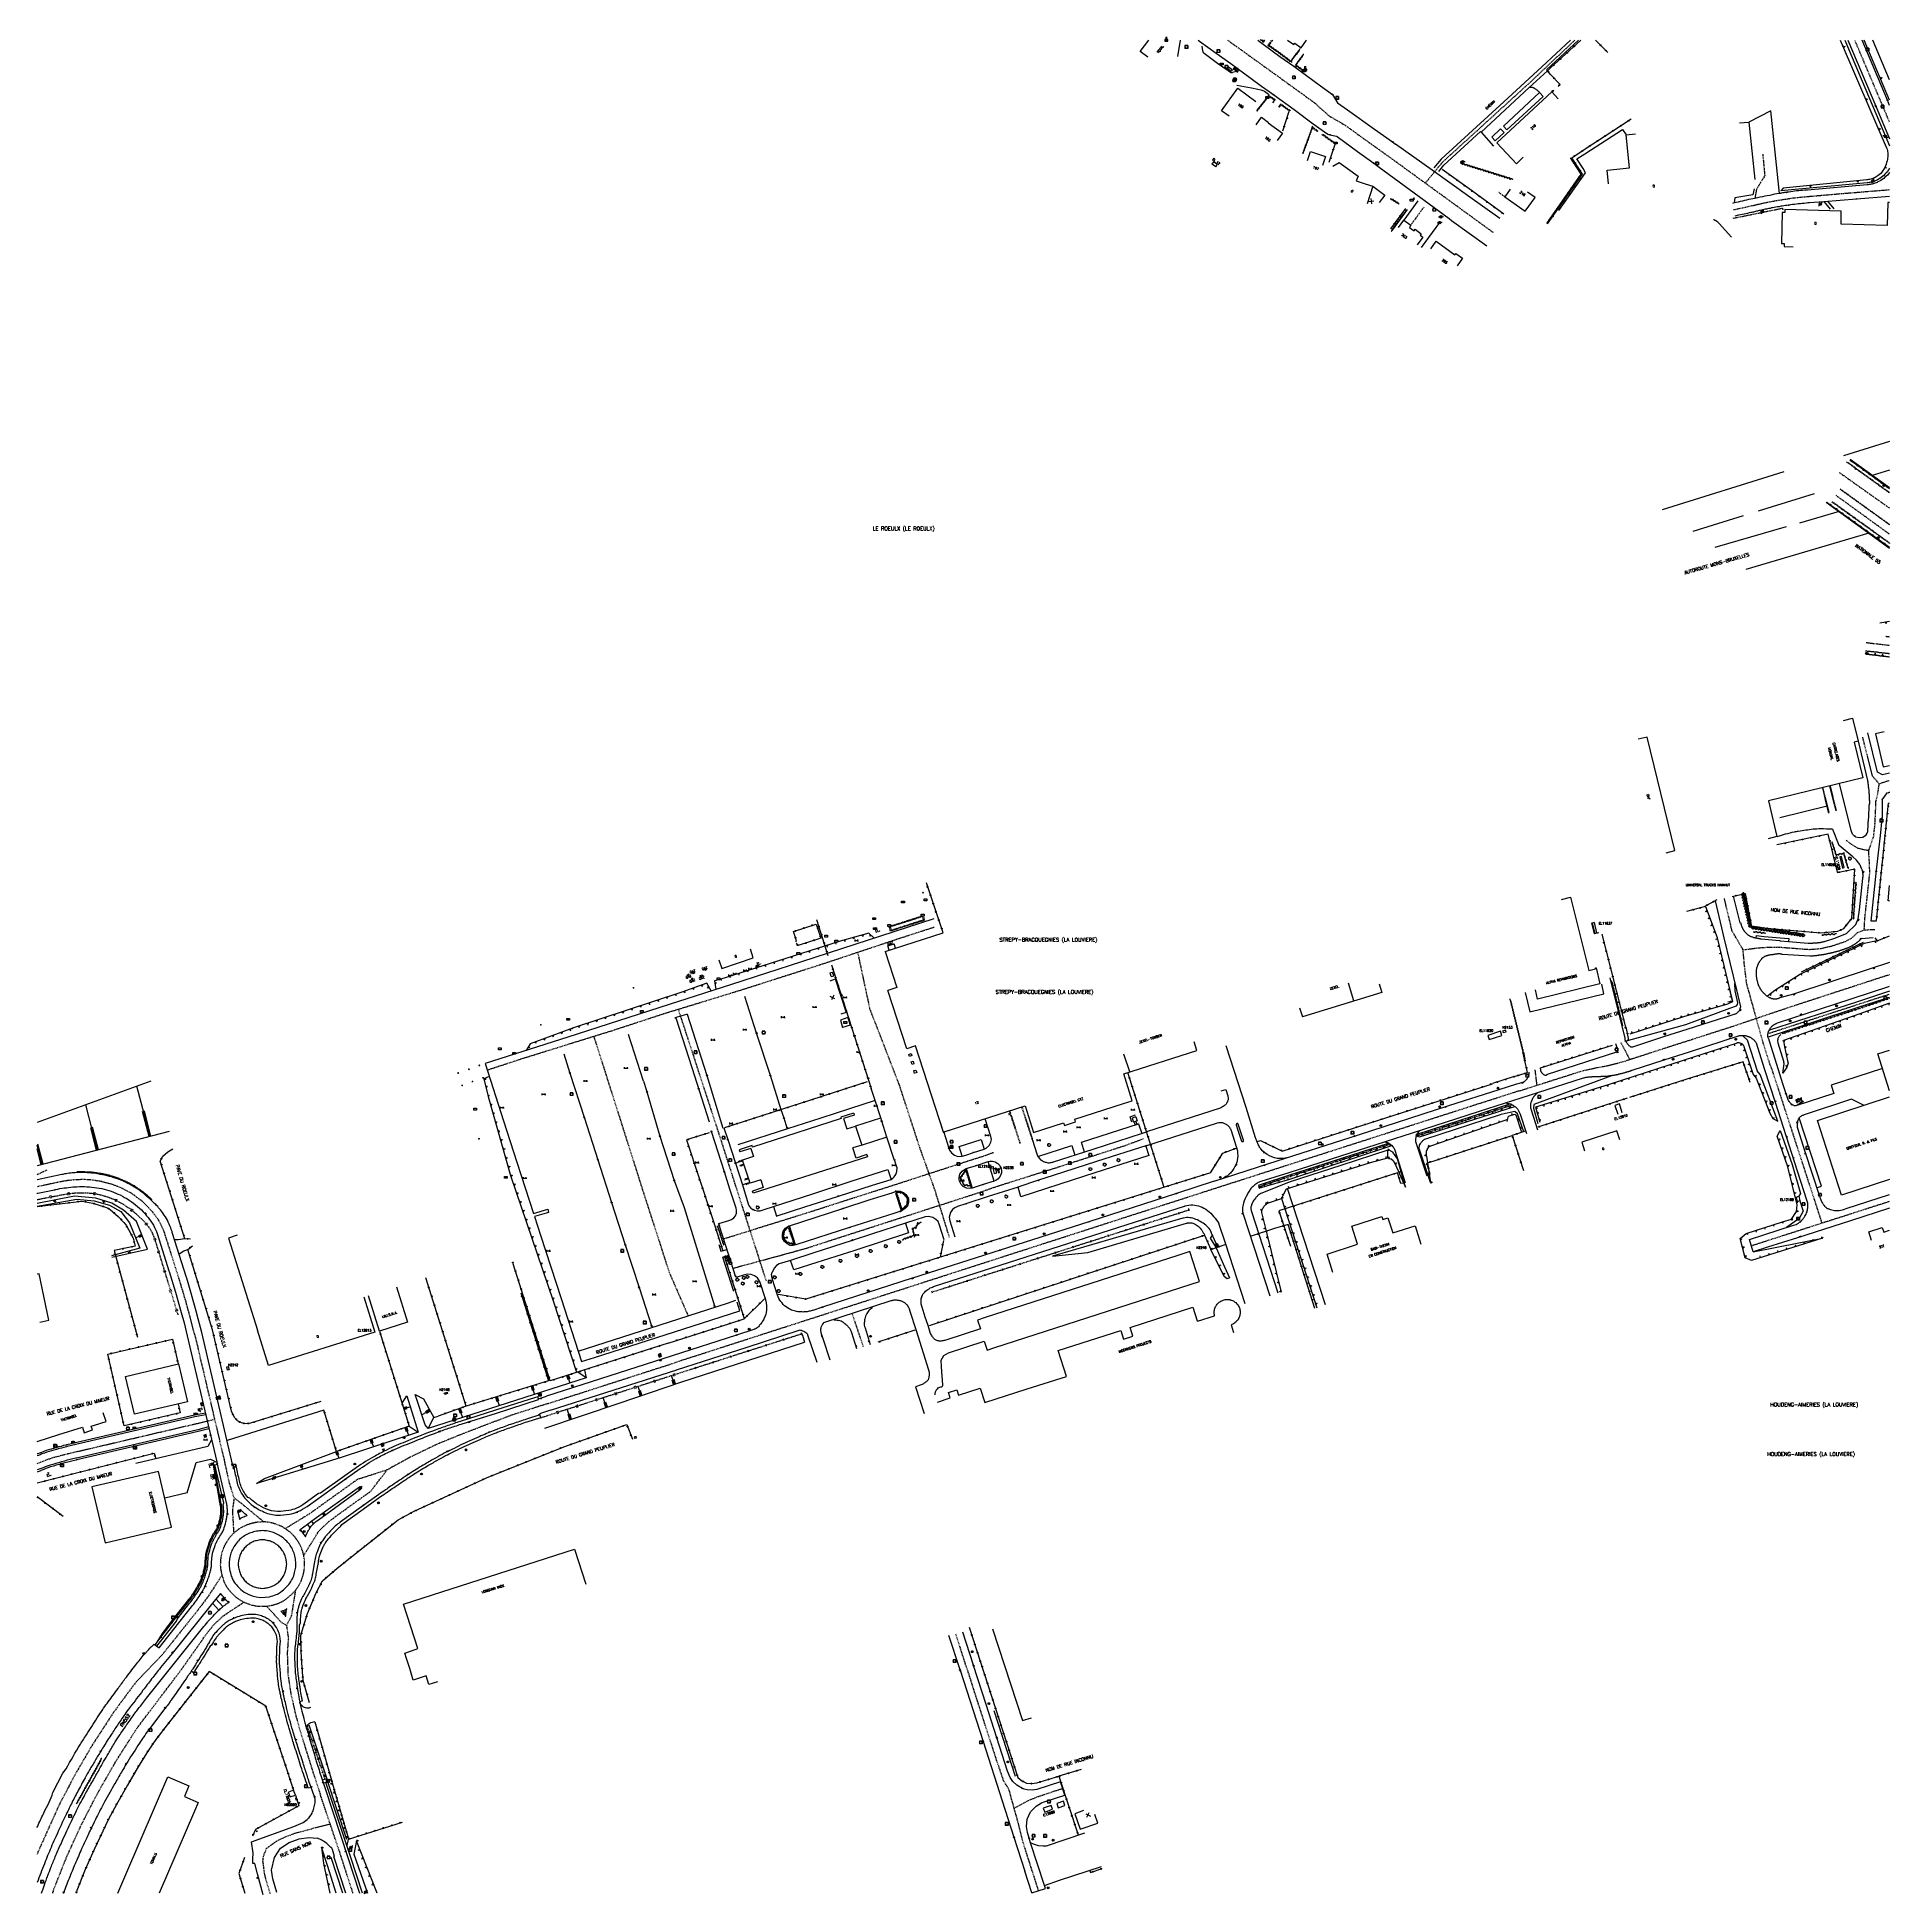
# Model space of a CAD drawing. Header units: millimetres. Extents: x 132000 to 133000, y 130999 to 132002.
import ezdxf
from ezdxf.enums import TextEntityAlignment as Align

# ---------------------------------------------------------------- set-up
doc = ezdxf.new("R2010")
doc.units = ezdxf.units.MM
doc.linetypes.add('DASHED', pattern=[0.75, 0.5, -0.25])
doc.layers.get('0').update_dxf_attribs({"linetype": 'CONTINUOUS'})
for name, color, linetype in [('W0001', 6, 'DASHED'), ('W0008', 7, 'CONTINUOUS'), ('W0017', 7, 'CONTINUOUS'), ('W0100', 7, 'CONTINUOUS'), ('W0105', 7, 'CONTINUOUS'), ('W0112', 1, 'DASHED'), ('W0120', 7, 'CONTINUOUS'), ('W0211', 2, 'CONTINUOUS'), ('W0220', 5, 'DASHED'), ('W0300', 7, 'CONTINUOUS'), ('W0302', 3, 'CONTINUOUS'), ('W0310', 3, 'CONTINUOUS'), ('W0322', 7, 'CONTINUOUS'), ('W0330', 7, 'CONTINUOUS'), ('W0400', 7, 'CONTINUOUS'), ('W0402', 7, 'CONTINUOUS'), ('W0420', 7, 'CONTINUOUS'), ('W0430', 7, 'CONTINUOUS'), ('W0469', 7, 'CONTINUOUS'), ('W0471', 7, 'CONTINUOUS'), ('W0980', 7, 'CONTINUOUS'), ('W0984', 7, 'CONTINUOUS'), ('W0989', 7, 'CONTINUOUS'), ('W0991', 7, 'CONTINUOUS'), ('W1102', 7, 'CONTINUOUS'), ('W1471', 7, 'CONTINUOUS'), ('W1473', 7, 'CONTINUOUS'), ('W1474', 7, 'CONTINUOUS')]:
    doc.layers.add(name, color=color, linetype=linetype)
doc.styles.get("Standard").update_dxf_attribs({"font": 'romans.shx', "width": 0.85})

# ---------------------------------------------------------------- blocks, each defined once
blk = doc.blocks.new('t220o')
at = {"color": 0, "linetype": 'Continuous'}
for p, q in [((-0.25, 0.25), (0.25, 0.25)), ((-0.25, -0.25), (0.25, -0.25))]:
    blk.add_line(p, q, dxfattribs=at)
blk = doc.blocks.new('t322o')
at = {"color": 0, "linetype": 'Continuous'}
for radius in [0.25, 0.15]:
    blk.add_circle((0, 0), radius, dxfattribs=at)
blk = doc.blocks.new('t211o')
at = {"color": 0, "linetype": 'Continuous'}
for p, q in [((-0.3, 0.5), (-0.3, 0)), ((0, 1), (0, 0)), ((0.3, 0.5), (0.3, 0))]:
    blk.add_line(p, q, dxfattribs=at)
blk = doc.blocks.new('t310o')
at = {"color": 0, "linetype": 'Continuous'}
for centre, start, end in [((-0.5, 0.4), 216.8699, 323.1304), ((0.5, -0.4), 36.8699, 143.1303)]:
    blk.add_arc(centre, 0.625, start, end, dxfattribs=at)
blk = doc.blocks.new('T420')
for p, q in [((0.7, 0.7), (-0.8, 0.7)), ((-0.8, 0.7), (-0.8, -0.8)), ((0.7, 0.7), (0.7, -0.8)), ((0.7, -0.8), (-0.8, -0.8))]:
    blk.add_line(p, q)
blk.add_ellipse((0, 0), major_axis=(-0.53, 0.53), ratio=1, start_param=3.926991, end_param=10.210176)
blk = doc.blocks.new('T300')
for p, q in [((-0.8, 0.5), (-0.9, 0.3)), ((-0.9, 0.3), (-0.9, 0.2)), ((-0.9, 0.2), (-0.7, 0.1)), ((-0.7, 0.6), (-0.8, 0.5)), ((-0.8, -0.1), (-0.7, 0.1)), ((-0.6, 0.7), (-0.7, 0.6)), ((-0.7, 0.1), (-0.7, 0.1)), ((-0.5, 0.7), (-0.6, 0.7)), ((-0.3, 0.6), (-0.5, 0.7)), ((-0.3, 0.6), (-0.2, 0.7)), ((-0.2, 0.6), (-0.3, 0.6)), ((-0.2, 0.7), (-0.1, 0.8)), ((-0.1, 0.8), (0.1, 0.8)), ((0.1, 0.8), (0.2, 0.7)), ((0.2, 0.7), (0.3, 0.6)), ((0.3, 0.6), (0.4, 0.5)), ((0.5, 0.5), (0.3, 0.5)), ((0.4, 0.5), (0.4, 0.5)), ((0.6, 0.4), (0.5, 0.5)), ((0.6, 0.4), (0.7, 0.3)), ((0.7, 0.3), (0.7, 0.2)), ((0.7, 0.2), (0.7, 0.1)), ((0.7, 0.1), (0.7, -0.2)), ((-0.8, -0.2), (-0.8, -0.1)), ((-0.7, -0.3), (-0.8, -0.2)), ((-0.8, -0.2), (-0.8, -0.2)), ((-0.7, -0.4), (-0.7, -0.3)), ((-0.5, -0.5), (-0.7, -0.4)), ((-0.4, -0.5), (-0.5, -0.5)), ((-0.4, -0.5), (-0.3, -0.5)), ((-0.3, -0.5), (-0.3, -0.4)), ((-0.3, -0.6), (-0.3, -0.5)), ((-0.3, -0.5), (-0.3, -0.5)), ((-0.2, -0.7), (-0.3, -0.6)), ((-0.1, -0.8), (-0.2, -0.7)), ((0.1, -0.8), (-0.1, -0.8)), ((0.2, -0.7), (0.1, -0.8)), ((0.3, -0.5), (0.2, -0.5)), ((0.3, -0.6), (0.2, -0.7)), ((0.2, -0.7), (0.2, -0.7)), ((0.5, -0.4), (0.3, -0.5)), ((0.3, -0.5), (0.3, -0.6)), ((0.3, -0.5), (0.3, -0.5)), ((0.6, -0.3), (0.5, -0.4)), ((0.7, -0.2), (0.6, -0.3)), ((0.6, -0.3), (0.6, -0.3))]:
    blk.add_line(p, q)
blk = doc.blocks.new('T400')
for p, q in [((-0.15, 0.3), (0.15, 0.3)), ((-0.15, -0.25), (-0.15, 0.3)), ((-0.15, 0.15), (0.15, 0.15)), ((-0.15, 0), (0.15, 0)), ((0.15, 0.3), (0.15, -0.25)), ((-0.15, -0.15), (0.15, -0.15)), ((-0.15, -0.25), (-0.15, -0.3)), ((-0.15, -0.3), (0.15, -0.3)), ((0.15, -0.3), (0.15, -0.25))]:
    blk.add_line(p, q)
blk = doc.blocks.new('T471')
for p, q in [((-0.333334, 0.333334), (-0.333334, -0.333334)), ((-0.333334, 0.333334), (0.333334, 0.333334)), ((-0.333334, 0), (0, 0)), ((0.500001, 0.500001), (1.000002, 1.000002)), ((-0.500001, -0.500001), (-1.000002, -1.000002)), ((-0.333334, -0.333334), (0.333334, -0.333334))]:
    blk.add_line(p, q)
blk.add_ellipse((0, 0), major_axis=(0.471405, 0.471405), ratio=1, start_param=5.4977871438, end_param=11.780972451)
blk = doc.blocks.new('T1471')
at = {"color": 0, "linetype": 'Continuous', "flags": 128}
blk.add_lwpolyline([(-0.75, -0.5), (-0.75, 0.5), (0.75, 0.5), (0.75, -0.5), (-0.75, -0.5)], dxfattribs=at)
blk = doc.blocks.new('t991o')
at = {"color": 0, "linetype": 'Continuous'}
for p, q in [((-1, 1), (1, -1)), ((-1, -1), (1, 1))]:
    blk.add_line(p, q, dxfattribs=at)
blk = doc.blocks.new('T430')
at = {"flags": 128}
for points in [[(0.8, 0.8), (-0.8, 0.8)], [(-0.8, 0.8), (-0.8, 0)], [(0.8, 0.8), (-0.8, 0)], [(-0.8, 0), (0.8, 0)], [(-0.4, 2.1), (0.4, 2.1)], [(-0.4, 2.1), (-0.4, 1.3)], [(-0.4, 1.7), (0, 1.7)], [(-0.4, 1.3), (0.4, 1.3)], [(0.8, 0), (0.8, 0.8)]]:
    blk.add_lwpolyline(points, dxfattribs=at)
blk = doc.blocks.new('T1473')
at = {"color": 0, "linetype": 'Continuous', "const_width": 0.5, "flags": 128}
blk.add_lwpolyline([(-0.25, 0, 1), (0.25, 0, 1)], format="xyb", close=True, dxfattribs=at)
blk = doc.blocks.new('T1474')
at = {"color": 0, "linetype": 'Continuous', "flags": 128}
for points in [[(-0.8, -0.5), (-0.8, 0.5)], [(-0.8, 0), (0.7, 0)], [(0.7, 0), (0.7, -0.5), (0.7, 0.5)]]:
    blk.add_lwpolyline(points, dxfattribs=at)
blk = doc.blocks.new('T469')
at = {"color": 0, "linetype": 'Continuous', "flags": 128}
for points in [[(-0.4, 0.4), (0.4, -0.4)], [(-0.4, -0.4), (0.4, 0.4)]]:
    blk.add_lwpolyline(points, dxfattribs=at)
at = {"color": 0, "linetype": 'Continuous'}
blk.add_circle((0, 0), 0.5, dxfattribs=at)

msp = doc.modelspace()

# ---------------------------------------------------------------- linework, layer by layer
at = {"layer": 'W0001'}
for points in [[(132642.6, 132000), (132660, 131987.5), (132675.4, 131976.4), (132689.5, 131966.2), (132697.4, 131959.1), (132705.7, 131954.3), (132729.4, 131937.3)], [(132830.1, 132000), (132804.8, 131976.2), (132758.6, 131934.1), (132749.5, 131923)], [(133000, 131955.7), (132981.2, 132000)], [(132786.1, 131896.1), (132729.4, 131937.3)], [(132915.8, 131908.5), (132917.4, 131908.8), (132922.3, 131909.9), (132930.3, 131911.7), (132934, 131912.5), (132938.1, 131913.3), (132942.5, 131914), (132947.8, 131914.8), (132952.3, 131915.3), (132957.9, 131915.8), (132974.1, 131917.2), (133000, 131919.3)], [(132484.2, 131521.2), (132465.6, 131515.2), (132424.5, 131501.5), (132378.8, 131486.9), (132338.6, 131474.6), (132310.5, 131465.4), (132262.9, 131450.6), (132243, 131444.1)], [(132442.9, 131507.7), (132449.4, 131477.3), (132465.2, 131436.5), (132476.3, 131402.5), (132484.5, 131379.5), (132492.3, 131354.1)], [(132393.7, 131330.2), (132375.3, 131387.4), (132368.4, 131408.9), (132346.2, 131476.9)], [(132300.5, 131462.3), (132328.1, 131375.5), (132341.2, 131335), (132351.4, 131311.6)], [(132516.2, 131399.6), (132510.6, 131397.6), (132501.5, 131394.7), (132457.4, 131380.4), (132439.4, 131374.7), (132417.7, 131367.7), (132370.6, 131353)], [(132597.1, 131407), (132586.6, 131403.1), (132570, 131397.8), (132551.1, 131391.7), (132519.6, 131381.8), (132506.7, 131377.4), (132458, 131361.7), (132437.2, 131355), (132413.9, 131347.5), (132375.7, 131337.1)], [(132085, 131301.7), (132084.3, 131304.2), (132082.6, 131310.9), (132081.8, 131313.7), (132080.6, 131318.2), (132079, 131323.7), (132077.7, 131328.1), (132075, 131336.7), (132068.4, 131357.5), (132065.6, 131363.3), (132062.3, 131367.6), (132056.7, 131373.4), (132050.7, 131377.8), (132045.4, 131380.6), (132040.7, 131382.4), (132034.4, 131384.1), (132028.8, 131384.9), (132025.1, 131385.1), (132019.7, 131384.9), (132016.2, 131384.5), (132012.7, 131383.9), (132000, 131381.2)], [(132636.6, 131380.5), (132344.1, 131286.2)], [(132085, 131301.7), (132101.3, 131232.2)], [(132276, 131264.3), (132344.1, 131286.2)], [(132000, 131231.9), (132000.9, 131232.3), (132001.8, 131232.6), (132002.7, 131233), (132003.6, 131233.3), (132004.5, 131233.7), (132005.4, 131234), (132006.3, 131234.3), (132007.2, 131234.6), (132007.2, 131234.6), (132008.1, 131234.9), (132009, 131235.2), (132009.9, 131235.4), (132010.8, 131235.7), (132011.7, 131235.9), (132012.6, 131236.2), (132013.5, 131236.4), (132014.5, 131236.7), (132015.4, 131236.9), (132016.3, 131237.1), (132016.3, 131237.1), (132016.4, 131237.1), (132016.5, 131237.2), (132016.6, 131237.2), (132016.7, 131237.2), (132016.8, 131237.2), (132016.8, 131237.2), (132016.9, 131237.2), (132017, 131237.3), (132017.1, 131237.3), (132017.2, 131237.3), (132095.8, 131255.7)], [(132501.6, 131122.2), (132495.9, 131139.9)], [(132540.6, 131001.3), (132538.1, 131009.1), (132535.5, 131017.1), (132532.3, 131027.3), (132530.2, 131035.8), (132524.6, 131056), (132521.7, 131060.7), (132518.1, 131071.3), (132513, 131087), (132507.6, 131103.7), (132501.7, 131122.2)], [(132527.4, 131045.9), (132535.1, 131050), (132540.2, 131052.1), (132548.9, 131055), (132553.6, 131056.5)], [(132125.9, 130999.6), (132123.7, 131006.8), (132122.8, 131010.5), (132122.2, 131014.9), (132121.9, 131017.3), (132122.3, 131020.4), (132123.9, 131024.2), (132129.2, 131028.1), (132134.4, 131030.6), (132139.9, 131032.6), (132149.1, 131035)]]:
    msp.add_lwpolyline(points, dxfattribs=at)
at = {"layer": 'W0001', "flags": 128}
for points in [[(132972.8, 131766.7), (133000, 131747.4)], [(133000, 131733.3), (132971.2, 131754.2)], [(132987.3, 131674.9), (132999.4, 131673.5), (133000, 131673.4)], [(132994.4, 131598.7), (132990.8, 131602.7), (132985.5, 131623.8)], [(132988.7, 131562.5), (132991.4, 131570.4), (132992, 131575.6), (132992.4, 131582.8), (132992.6, 131589.3), (132993.6, 131593.3), (132994.4, 131598.7), (133000, 131600.6)], [(132935.8, 131446.1), (132931.7, 131459), (132922.8, 131491), (132921.6, 131501), (132920.9, 131509.1), (132928.7, 131510.1), (132934, 131510.5), (132939.7, 131510.6), (132949.9, 131509.8), (132956.7, 131509.3), (132962.9, 131509.8), (132969, 131511.2), (132976.1, 131513.6), (132979.4, 131515.4), (132982.7, 131518.4), (132986.3, 131519.8), (132986.6, 131525.8), (132988.7, 131544.7), (132989.3, 131550.6), (132989.1, 131556.1), (132988.7, 131562.5), (132983, 131563.8), (132979, 131566.2), (132976.4, 131568.4)], [(132920.9, 131509.1), (132914.9, 131519.4), (132910.8, 131536.8)], [(132986.3, 131519.8), (132987.6, 131519.9), (132992.1, 131520.1)], [(132800.2, 131433), (132817.2, 131438.4), (132834.1, 131443.8), (132842, 131445.5), (132847.9, 131446.6), (132855.7, 131448.6), (132878.5, 131456), (132917.1, 131468.4), (132947, 131478.5), (133000, 131495.8)], [(132935, 131464.1), (132975.7, 131477.3), (133000, 131485.2)], [(132854.9, 131459), (132859.7, 131449.9)], [(132808.5, 131444.3), (132809.5, 131435.8)], [(132935.9, 131446.1), (132963.4, 131361.7)], [(132800.2, 131433), (132636.6, 131380.5)], [(132925.3, 131349.4), (133000, 131373.4)], [(132446.1, 131294.8), (132440.1, 131312.5)], [(132276, 131264.3), (132268.2, 131261.8), (132256.6, 131258.1), (132243, 131253), (132228.5, 131247.4), (132216, 131242.3), (132201.2, 131235.2), (132188.9, 131228.4), (132172.8, 131223.2), (132160.5, 131214.4), (132147, 131204.7), (132133.9, 131196.7)], [(132122.4, 131200.3), (132111.9, 131209), (132106.3, 131213.4), (132103.8, 131221.4), (132101.4, 131232.2)], [(132143.9, 131182.2), (132152, 131195.3), (132157.5, 131200.6), (132167.1, 131207.6), (132180.1, 131216.9), (132188.9, 131228.4)], [(132106.3, 131213.4), (132105.4, 131206.4), (132106.1, 131194.3)], [(132099.8, 131171.6), (132092.3, 131160.1), (132086.5, 131152.4), (132078.1, 131141.9), (132067.8, 131129), (132053.5, 131114.1), (132041.4, 131097.8), (132029.8, 131080), (132020.4, 131063.9), (132011.9, 131047.7), (132000.7, 131022.8), (132000, 131021)], [(132008.4, 131000), (132009.1, 131002.3), (132016, 131019.7), (132023.8, 131036.8), (132033, 131054.6), (132042.8, 131071.6), (132053.8, 131088.9), (132062.8, 131100.8), (132070.3, 131110.7), (132077, 131119.5), (132082.8, 131127.7), (132087.7, 131134.6), (132091.3, 131139.8), (132095.6, 131145.1), (132100.6, 131149.7), (132111.7, 131157.1)], [(132139.4, 131163.4), (132137.2, 131149.5), (132134.6, 131144.5)], [(132123.8, 131154.9), (132131.6, 131146.4), (132134.6, 131144.5), (132135.6, 131137.6), (132135, 131129.8), (132135.4, 131117.8), (132136.9, 131107.8), (132139.4, 131096.8), (132141.7, 131088.3), (132145.1, 131077.4), (132148.8, 131065.6), (132152.9, 131053.1)], [(132170.5, 131000), (132162.6, 131024.3), (132153.2, 131052.2), (132152.9, 131053.1)], [(132158.2, 131037.2), (132149.1, 131035)]]:
    msp.add_lwpolyline(points, dxfattribs=at)
msp.add_lwpolyline([(132126.4, 131155.3, 0.045672), (132130.9, 131156.7, 0.066115), (132134.3, 131158.7, 0.021965), (132137.7, 131161.6, 0.042393), (132139.7, 131163.7, 0.049954), (132142.1, 131167.6, 0.050786), (132143.6, 131171.8, 0.039364), (132144.3, 131175.5, 0.041909), (132144.3, 131179.2, 0.043163), (132143.7, 131183.2, 0.044035), (132142.4, 131186.9, 0.042861), (132140.5, 131190.3, 0.043935), (132138.1, 131193.3, 0.042057), (132135.2, 131195.8, 0.040405), (132131.9, 131197.9, 0.042113), (132128.3, 131199.3, 0.044158), (132124.6, 131200.2, 0.046515), (132120.6, 131200.3, 0.041779), (132116.5, 131199.7, 0.040569), (132112.8, 131198.5, 0.042501), (132109.4, 131196.8, 0.050201), (132106.1, 131194.2, 0.048255), (132103.2, 131190.9, 0.039944), (132101.2, 131187.6, 0.043689), (132099.9, 131184.2, 0.042567), (132099.1, 131180.3, 0.043152), (132098.9, 131176.3, 0.037729), (132099.3, 131173.8, 0.01827), (132100.3, 131169.8, 0.066739), (132101.8, 131166.2, 0.045418), (132104.6, 131162.4, 0.268979)], format="xyb", close=True, dxfattribs=at)
at = {"layer": 'W0008'}
for p, q in [((132617.1, 132000), (132615.5, 131991.2)), ((132327.4, 131438.2), (132319.3, 131463.4)), ((132327.4, 131438.2), (132329, 131433.2)), ((132353.4, 131445.6), (132362.8, 131416.3)), ((132442, 131414.1), (132455.4, 131418.4)), ((132458.7, 131408), (132445.3, 131403.7)), ((132376.9, 131394), (132378.8, 131394.6)), ((132380.7, 131382.3), (132382.6, 131382.9)), ((132461.3, 131378), (132463.6, 131378.7)), ((132409.4, 131349.8), (132406.1, 131360.2)), ((132536.9, 131000.2), (132533.2, 131011.8))]:
    msp.add_line(p, q, dxfattribs=at)
for points in [[(132626.8, 132000), (132627.4, 131999.5), (132636.4, 131993), (132644.3, 131987.3), (132647.8, 131984.8), (132655.4, 131979.2), (132661, 131975.2), (132665.1, 131972.2), (132667.5, 131970.5), (132678.6, 131962.5), (132688.9, 131954.9), (132696.8, 131949.2), (132697.9, 131948.9), (132701.4, 131948.2), (132701.7, 131948), (132712.8, 131939.9), (132721.5, 131933.6), (132724.4, 131931.4)], [(132658.9, 132000), (132661.9, 131997.8), (132670.9, 131991.2), (132678.3, 131985.9), (132692.7, 131975.4), (132699.2, 131970.7), (132701.9, 131966.2), (132707.4, 131962.3), (132721.9, 131952), (132731.6, 131945.1), (132733.3, 131943.9)], [(132827.8, 132000), (132812.3, 131985.6), (132791.8, 131966.6), (132758, 131935.7), (132754, 131931)], [(132832, 132000), (132814.7, 131984), (132815.3, 131983.4), (132805.5, 131974.5)], [(132977.4, 132000), (132992.5, 131964.4), (133000, 131946.7)], [(133000, 131964.7), (132998.8, 131967.5), (132985.1, 132000)], [(133000, 131978.6), (132990.9, 132000)], [(132628.8, 131996.7), (132629.1, 131994.2), (132629.2, 131993.8), (132629.4, 131993.4), (132629.7, 131993.2), (132629.9, 131993), (132637.2, 131987.6), (132642.9, 131983.6), (132643.7, 131983), (132644.1, 131982.7), (132644.4, 131982.6), (132644.9, 131982.6), (132645.3, 131982.6)], [(132647.6, 131983.2), (132647.5, 131983.1), (132645.3, 131982.6)], [(132647.7, 131975.6), (132655.6, 131974.2), (132659, 131973.5), (132660.6, 131973.2), (132661.6, 131972.8), (132662.5, 131972.4), (132664.7, 131970.9)], [(132811, 131971.7), (132791.5, 131953.6), (132793.4, 131951.5), (132812.9, 131969.6), (132811.1, 131971.6), (132811, 131971.6), (132811, 131971.7), (132811, 131971.7), (132811, 131971.7), (132811, 131971.7), (132811, 131971.7), (132811, 131971.7), (132811, 131971.7), (132811, 131971.7), (132811, 131971.7), (132810.8, 131972), (132810.6, 131972.2), (132810.3, 131972.4), (132810.1, 131972.6), (132809.9, 131972.8), (132809.7, 131973), (132809.4, 131973.2), (132809.2, 131973.4), (132808.9, 131973.5), (132808.7, 131973.7), (132808.5, 131973.8), (132808.3, 131973.9), (132808.1, 131974), (132807.9, 131974.1), (132807.7, 131974.2), (132807.5, 131974.3), (132807.3, 131974.4), (132807.1, 131974.4), (132806.9, 131974.5), (132806.7, 131974.5), (132806.5, 131974.5), (132806.4, 131974.5), (132806.3, 131974.5), (132806.2, 131974.5), (132806.1, 131974.5), (132806, 131974.5), (132805.8, 131974.5), (132805.7, 131974.5), (132805.6, 131974.5), (132805.5, 131974.5), (132805.5, 131974.5), (132779.5, 131950.3), (132786.2, 131942.8)], [(132940.6, 131917.2), (132935.9, 131961.9), (132924, 131955.8)], [(132756.7, 131929.1), (132759.3, 131932.5), (132779.2, 131950.7), (132779.5, 131950.3), (132779.5, 131950.3)], [(132791.9, 131950.1), (132787, 131945.6), (132785.2, 131947.6), (132790, 131952.1), (132791.9, 131950.1)], [(132821.5, 131908.1), (132835.8, 131928.4), (132834.5, 131930.8), (132834.5, 131930.8), (132831.1, 131935.9), (132835.4, 131938.6), (132835.4, 131938.6), (132855.8, 131951.7), (132857.8, 131948.9)], [(132789.5, 131903.7), (132772.2, 131916.1), (132753.1, 131929.8), (132733.3, 131943.9)], [(132724.4, 131931.4), (132762.2, 131903.7), (132763.5, 131902.7), (132782.6, 131889)], [(133000, 131928.6), (132999.4, 131927.9), (132998.8, 131927.2), (132998.2, 131926.6), (132997.5, 131926), (132996.8, 131925.4), (132996, 131924.8), (132995.3, 131924.3), (132994.5, 131923.9), (132993.7, 131923.5), (132993.2, 131923.2), (132992.7, 131923), (132992.1, 131922.8), (132991.6, 131922.6), (132991.1, 131922.5), (132990.5, 131922.3), (132990, 131922.2), (132989.5, 131922.1), (132988.9, 131922), (132988.4, 131921.9), (132988.4, 131921.9), (132988.3, 131921.9), (132988.3, 131921.9), (132988.2, 131921.9), (132988.2, 131921.9), (132988.1, 131921.9), (132988.1, 131921.9), (132988, 131921.9), (132988, 131921.9), (132987.9, 131921.9), (132987.9, 131921.9), (132955.6, 131919.1)], [(132955.6, 131919.1), (132955.6, 131919.1), (132955.6, 131919.1), (132955.5, 131919.1), (132955.5, 131919.1), (132955.4, 131919.1), (132955.4, 131919.1), (132955.3, 131919.1), (132955.3, 131919.1), (132955.2, 131919.1), (132955.2, 131919.1), (132955.2, 131919.1), (132954.1, 131919), (132953, 131918.9), (132951.9, 131918.8), (132950.9, 131918.7), (132949.8, 131918.6), (132948.7, 131918.5), (132947.7, 131918.3), (132946.6, 131918.2), (132945.5, 131918), (132944.5, 131917.9), (132944.1, 131917.8), (132943.7, 131917.8), (132943.3, 131917.7), (132942.9, 131917.6), (132942.5, 131917.6), (132942.1, 131917.5), (132941.7, 131917.4), (132941.3, 131917.4), (132941, 131917.3), (132940.6, 131917.2), (132940.6, 131917.2), (132939.2, 131917), (132937.9, 131916.8), (132936.6, 131916.5), (132935.3, 131916.2), (132933.9, 131916), (132932.6, 131915.7), (132931.3, 131915.4), (132930, 131915.2), (132928.6, 131914.9), (132927.3, 131914.6), (132927.3, 131914.6), (132926.2, 131914.4), (132925, 131914.1), (132923.9, 131913.9), (132922.8, 131913.6), (132921.7, 131913.4), (132920.5, 131913.1), (132919.4, 131912.9), (132918.3, 131912.6), (132917.1, 131912.4), (132916, 131912.2), (132915.1, 131911.9)], [(132928.2, 131919.6), (132927.3, 131914.6)], [(132745.4, 131913.3), (132737.8, 131902.9)], [(132956.7, 131912.3), (132956.6, 131912.2), (132956.5, 131912.2), (132956.4, 131912.2), (132956.4, 131912.2), (132956.3, 131912.2), (132956.2, 131912.2), (132956.1, 131912.2), (132956.1, 131912.2), (132956, 131912.2), (132955.9, 131912.2), (132955.9, 131912.2), (132954.9, 131912), (132953.8, 131911.9), (132952.8, 131911.8), (132951.8, 131911.7), (132950.7, 131911.6), (132949.7, 131911.5), (132948.6, 131911.3), (132947.6, 131911.2), (132946.5, 131911.1), (132945.5, 131910.9), (132945.5, 131910.9), (132944.6, 131910.8), (132943.8, 131910.7), (132942.9, 131910.5), (132942, 131910.4), (132941.2, 131910.3), (132940.3, 131910.1), (132939.4, 131910), (132938.6, 131909.8), (132937.7, 131909.7), (132936.8, 131909.5), (132936.8, 131909.5), (132936.2, 131909.4), (132935.5, 131909.2), (132934.8, 131909.1), (132934.1, 131909), (132933.5, 131908.8), (132932.8, 131908.7), (132932.1, 131908.5), (132931.4, 131908.4), (132930.8, 131908.2), (132930.1, 131908.1), (132930.1, 131908.1), (132929.6, 131908), (132929.1, 131907.8), (132928.6, 131907.7), (132928.1, 131907.6), (132927.6, 131907.5), (132927.1, 131907.4), (132926.6, 131907.2), (132926.1, 131907.1), (132925.6, 131907), (132925.1, 131906.9), (132925.1, 131906.9), (132924.2, 131906.7), (132923.2, 131906.5), (132922.3, 131906.3), (132921.4, 131906.1), (132920.4, 131905.9), (132919.5, 131905.7), (132918.5, 131905.5), (132918.5, 131905.5), (132916.4, 131905)], [(132956.7, 131912.3), (132964.4, 131912.9), (132982.2, 131914.3), (133000, 131915.8)], [(132964.4, 131912.9), (132967.9, 131908.7)], [(132970.1, 131908.9), (132966.6, 131913)], [(132914.7, 131893.7), (132908, 131901), (132908, 131901), (132908, 131901), (132908, 131901), (132908, 131901), (132908, 131901.1), (132908, 131901.1), (132907.9, 131901.1), (132907.9, 131901.1), (132907.9, 131901.1), (132907.9, 131901.1), (132907.8, 131901.3), (132907.6, 131901.4), (132907.5, 131901.5), (132907.4, 131901.7), (132907.2, 131901.8), (132907.1, 131901.9), (132906.9, 131902.1), (132906.8, 131902.2), (132906.6, 131902.3), (132906.5, 131902.4), (132906.3, 131902.5), (132906.2, 131902.5), (132906, 131902.6), (132905.9, 131902.7), (132905.7, 131902.8), (132905.6, 131902.8), (132905.4, 131902.9), (132905.2, 131903), (132905.1, 131903), (132904.9, 131903.1)], [(133000, 131783.3), (132975.1, 131775.6)], [(132942.9, 131767), (132877.3, 131746.5)], [(133000, 131768), (132990.6, 131765)], [(132959.3, 131755.2), (132929.1, 131745.8)], [(132921, 131743.3), (132893.8, 131734.8)], [(132972.7, 131745.6), (132951.3, 131739.4)], [(132944.1, 131737.3), (132905.7, 131726.2)], [(132988.8, 131734), (132922.3, 131714.3)], [(132484.1, 131525.8), (132412.6, 131502.6), (132374.9, 131490.4), (132341.2, 131479.6), (132286.4, 131462), (132241.8, 131447.7), (132251.8, 131416.8), (132259, 131394.5), (132267.9, 131366.8), (132275.6, 131369.1), (132276.1, 131367.4), (132268.5, 131365.2), (132271.8, 131355), (132282.8, 131320.9), (132293.9, 131287), (132300.8, 131289), (132344, 131302.9), (132379.4, 131314.2), (132377.9, 131318.9)], [(132405, 131412.5), (132404.9, 131412.9), (132403.2, 131418.2), (132401.7, 131422.7), (132395.8, 131441.2), (132388.4, 131464.1), (132382.1, 131483.8)], [(132350.9, 131474.4), (132350.5, 131474.2), (132344.2, 131472.3), (132344.7, 131472.4), (132353.4, 131445.6)], [(132350.9, 131474.4), (132361.6, 131441.3), (132370.2, 131412.9)], [(132284.3, 131453), (132287.6, 131442.6), (132295.3, 131418.7), (132302.7, 131395.8), (132310.1, 131372.7), (132317.5, 131349.8), (132324.9, 131326.9), (132331.7, 131306.1), (132331.8, 131305.8)], [(132329, 131433.2), (132329.2, 131432.5), (132336.2, 131408.5), (132343.9, 131384.6), (132349.3, 131370.1), (132365.6, 131317), (132365.7, 131316.6)], [(132370.7, 131413), (132372.8, 131406.7), (132376.9, 131394), (132380.7, 131382.3), (132383.9, 131372), (132384.4, 131370.7), (132385.3, 131369.7), (132386.4, 131369), (132386.7, 131368.8), (132387.3, 131368.5), (132388.8, 131368.2), (132390.3, 131368.3), (132392.4, 131369), (132397.5, 131370.6), (132399.2, 131365.4), (132399.5, 131365.5), (132414.5, 131370.3), (132432.5, 131376.2), (132451, 131382.1), (132461, 131385.2), (132461.3, 131385.4), (132461.9, 131385.8), (132462.7, 131386.5), (132463.6, 131387.9), (132464.1, 131389.5), (132464.2, 131391.4), (132463.8, 131392.9), (132462.8, 131395.7), (132462.7, 131396), (132462.7, 131395.9), (132458.7, 131408), (132455.9, 131416.6), (132455.4, 131418.4), (132452.4, 131427.7), (132450.3, 131434.3)], [(132452.4, 131427.7), (132438.6, 131423.3), (132423, 131418.2), (132405, 131412.5), (132378.2, 131403.9)], [(132489.4, 131410.6), (132492.2, 131402), (132492.5, 131401), (132493.5, 131399.5), (132495.2, 131398.2), (132497, 131397.6), (132499.4, 131397.7), (132501.4, 131398.3), (132505.5, 131399.7), (132511.2, 131401.5), (132512.3, 131402), (132514, 131403.4), (132514.9, 131405.2), (132515.2, 131406.8), (132514.8, 131408.3), (132511.8, 131417.8)], [(132389.9, 131330.3), (132388.8, 131332), (132387.2, 131333.2), (132385.5, 131333.9), (132383.5, 131334), (132381.9, 131333.7), (132377.3, 131332.2), (132377, 131333), (132373.4, 131344.3), (132368.2, 131360.5), (132368, 131361.3), (132373.4, 131363), (132374.8, 131363.5), (132376.1, 131364.4), (132376.9, 131365.5), (132377.5, 131367), (132377.6, 131368.5), (132377.4, 131369.7), (132374, 131379.9), (132371, 131389.2), (132364, 131411), (132363.9, 131411.4)], [(132540.2, 131397.5), (132540.5, 131397.1), (132540.9, 131396.7), (132541.2, 131396.2), (132541.7, 131395.8), (132542.2, 131395.5), (132542.7, 131395.2), (132543.2, 131394.9), (132543.7, 131394.7), (132544.2, 131394.5), (132544.6, 131394.4), (132545.1, 131394.3), (132545.5, 131394.2), (132546, 131394.2), (132546.5, 131394.2), (132547, 131394.3), (132547.4, 131394.3), (132547.9, 131394.4), (132548.3, 131394.5), (132548.3, 131394.5), (132548.4, 131394.5), (132548.4, 131394.6), (132548.4, 131394.6), (132548.5, 131394.6), (132548.5, 131394.6), (132548.6, 131394.6), (132548.6, 131394.6), (132548.7, 131394.7), (132548.7, 131394.7), (132548.7, 131394.7), (132570, 131401.5), (132596.7, 131410.1), (132598.9, 131410.8)], [(132565.4, 131399.9), (132563.7, 131405.2), (132594.6, 131415.1), (132596.3, 131409.9)], [(132598.4, 131403.2), (132600.1, 131398), (132565.4, 131386.9), (132531.1, 131375.8), (132529.5, 131381), (132513.3, 131375.9), (132501.3, 131372), (132496.8, 131370.6), (132495.4, 131369.9), (132494.1, 131369), (132493, 131367.3), (132492.4, 131364.8), (132492.6, 131362.8), (132495.4, 131354.2)], [(132499.4, 131397.7), (132497.7, 131402.9), (132509.6, 131406.7), (132511.2, 131401.5)], [(132537.1, 131406.9), (132539.8, 131398.5), (132540.2, 131397.6), (132558.5, 131403.5), (132560.1, 131398.3)], [(132599.1, 131403.5), (132571.9, 131394.8)], [(132088.9, 131302.6), (132087, 131310), (132085.9, 131314.1), (132083.4, 131323), (132080.8, 131331.8), (132080.7, 131332.2), (132072.9, 131356.6), (132072.9, 131356.7), (132072.9, 131356.7), (132072.9, 131356.8), (132072.9, 131356.8), (132072.9, 131356.8), (132072.9, 131356.9), (132072.8, 131356.9), (132072.8, 131357), (132072.8, 131357), (132072.8, 131357.1), (132072.8, 131357.1), (132072.4, 131358.1), (132072.1, 131359.1), (132071.7, 131360.1), (132071.2, 131361.1), (132070.8, 131362.1), (132070.3, 131363.1), (132069.8, 131364), (132069.2, 131365), (132068.6, 131365.9), (132068, 131366.8), (132068, 131366.8), (132067.6, 131367.4), (132067.1, 131368.1), (132066.6, 131368.7), (132066.1, 131369.3), (132065.6, 131369.9), (132065.1, 131370.5), (132064.5, 131371.1), (132064, 131371.6), (132063.4, 131372.2), (132062.9, 131372.8), (132062.1, 131373.5), (132061.4, 131374.2), (132060.7, 131374.9), (132059.9, 131375.5), (132059.1, 131376.2), (132058.4, 131376.9), (132057.6, 131377.5), (132056.8, 131378.1), (132056, 131378.7), (132055.2, 131379.3), (132055.2, 131379.3), (132054.3, 131379.9), (132053.5, 131380.5), (132052.6, 131381), (132051.7, 131381.6), (132050.8, 131382.1), (132049.9, 131382.6), (132049, 131383), (132048.1, 131383.5), (132047.2, 131383.9), (132046.2, 131384.4), (132045.1, 131384.8), (132043.9, 131385.3), (132042.7, 131385.7), (132041.5, 131386.1), (132040.2, 131386.5), (132039, 131386.8), (132037.8, 131387.1), (132036.5, 131387.4), (132035.2, 131387.7), (132034, 131387.9), (132032.8, 131388.1), (132031.7, 131388.3), (132030.5, 131388.5), (132029.3, 131388.6), (132028.2, 131388.7), (132027, 131388.8), (132025.8, 131388.9), (132024.7, 131388.9), (132023.5, 131388.9), (132022.3, 131388.9), (132021.5, 131388.9), (132020.6, 131388.8), (132019.8, 131388.8), (132018.9, 131388.7), (132018.1, 131388.6), (132017.3, 131388.5), (132016.4, 131388.4), (132015.6, 131388.2), (132014.8, 131388.1), (132013.9, 131387.9), (132013.9, 131387.9), (132013.9, 131387.9), (132013.8, 131387.9), (132013.7, 131387.9), (132013.7, 131387.9), (132013.6, 131387.9), (132013.5, 131387.8), (132013.5, 131387.8), (132013.4, 131387.8), (132013.4, 131387.8), (132013.3, 131387.8), (132000, 131385)], [(132397.5, 131370.6), (132418.8, 131377.4), (132439.5, 131384.2), (132459.3, 131390.5), (132461, 131385.2)], [(132499.8, 131381.4), (132498.8, 131382.4), (132498, 131383.9), (132497.9, 131384.2), (132497.8, 131384.9), (132497.7, 131386.2), (132498.1, 131388), (132499.3, 131389.7), (132501.1, 131390.9), (132501.5, 131391)], [(132501.5, 131391), (132504.8, 131380.5), (132503.2, 131380.3), (132501.6, 131380.5), (132499.8, 131381.4)], [(132501.5, 131391), (132507, 131392.7), (132513.3, 131394.8)], [(132513.3, 131394.8), (132514.2, 131395), (132515.7, 131395), (132517.2, 131394.6), (132518.6, 131393.8), (132519.6, 131392.6), (132520.1, 131391.7), (132520.2, 131391.4), (132520.5, 131390.2), (132520.5, 131388.7), (132519.9, 131386.9), (132518.8, 131385.5), (132517.5, 131384.6), (132516.7, 131384.3), (132513.4, 131394.8)], [(132548.5, 131387.2), (132540.5, 131384.7), (132529.4, 131381)], [(132571.9, 131394.8), (132548.5, 131387.2)], [(132000, 131377.7), (132000.3, 131377.8), (132009.3, 131379.6), (132009.4, 131379.6), (132009.5, 131379.6), (132009.5, 131379.6), (132009.6, 131379.7), (132009.7, 131379.7), (132009.8, 131379.7), (132009.8, 131379.7), (132009.9, 131379.7), (132010, 131379.7), (132010, 131379.8), (132010, 131379.8), (132011.2, 131380), (132012.3, 131380.2), (132013.5, 131380.4), (132014.6, 131380.6), (132015.8, 131380.7), (132016.9, 131380.9), (132018.1, 131381), (132019.2, 131381.1), (132020.4, 131381.2), (132021.5, 131381.2), (132021.5, 131381.2), (132022.9, 131381.3), (132024.2, 131381.3), (132025.6, 131381.3), (132026.9, 131381.2), (132028.2, 131381.1), (132029.6, 131381), (132030.9, 131380.9), (132032.2, 131380.7), (132033.5, 131380.5), (132034.9, 131380.2), (132036.2, 131379.9), (132037.4, 131379.5), (132038.7, 131379.2), (132040, 131378.8), (132041.2, 131378.3), (132042.4, 131377.8), (132043.6, 131377.3), (132044.8, 131376.8), (132046, 131376.2), (132047.2, 131375.5), (132047.2, 131375.5), (132048.4, 131374.8), (132049.6, 131374), (132050.8, 131373.2), (132052, 131372.4), (132053.1, 131371.5), (132054.2, 131370.6), (132055.2, 131369.7), (132056.3, 131368.7), (132057.3, 131367.7), (132058.3, 131366.6), (132059.1, 131365.6), (132059.9, 131364.7), (132060.7, 131363.6), (132061.4, 131362.6), (132062.1, 131361.5), (132062.8, 131360.5), (132063.3, 131359.3), (132063.9, 131358.2), (132064.4, 131357), (132064.8, 131355.9), (132064.8, 131355.8), (132064.8, 131355.8), (132064.8, 131355.8), (132064.8, 131355.7), (132064.9, 131355.7), (132064.9, 131355.6), (132064.9, 131355.6), (132064.9, 131355.5), (132064.9, 131355.5), (132064.9, 131355.5), (132071.1, 131335.8), (132071.2, 131335.5), (132074.6, 131324.4), (132077.7, 131313.4), (132079.3, 131307.7), (132081, 131300.8)], [(132000, 131377.6), (132000.1, 131377.7), (132000.3, 131377.8)], [(132635.4, 131384.2), (132615, 131377.6), (132567.7, 131362.3), (132519.9, 131347), (132472.5, 131331.8), (132472.4, 131331.8), (132424, 131316.2), (132418.8, 131314.5), (132418.8, 131314.5), (132418.7, 131314.5), (132418.7, 131314.5), (132418.7, 131314.5), (132418.6, 131314.5), (132418.6, 131314.4), (132418.5, 131314.4), (132418.5, 131314.4), (132418.4, 131314.4), (132418.4, 131314.4), (132417.8, 131314.2), (132417.3, 131314.1), (132416.7, 131314), (132416.2, 131313.9), (132415.6, 131313.8), (132415, 131313.7), (132414.5, 131313.7), (132413.9, 131313.7), (132413.3, 131313.6), (132412.8, 131313.7), (132412.8, 131313.7), (132412, 131313.7), (132411.4, 131313.7), (132410.7, 131313.8), (132410, 131313.9), (132409.3, 131314.1), (132408.6, 131314.3), (132407.9, 131314.5), (132407.3, 131314.7), (132406.6, 131315), (132406, 131315.3), (132406, 131315.3), (132405.1, 131315.8), (132404.3, 131316.4), (132403.5, 131317), (132402.8, 131317.7), (132402.1, 131318.5), (132401.5, 131319.3), (132400.9, 131320.1), (132400.4, 131321), (132400, 131321.9), (132399.7, 131322.8), (132399.6, 131322.8), (132399.6, 131322.9), (132399.6, 131322.9), (132399.6, 131322.9), (132399.6, 131323), (132399.6, 131323), (132399.6, 131323), (132399.6, 131323.1), (132399.5, 131323.1), (132399.5, 131323.2), (132397, 131331.1), (132397, 131331.1), (132397, 131331.2), (132397, 131331.2), (132397, 131331.2), (132396.9, 131331.3), (132396.9, 131331.3), (132396.9, 131331.4), (132396.9, 131331.4), (132396.9, 131331.5), (132396.9, 131331.5), (132396.8, 131331.8), (132396.7, 131332.2), (132396.6, 131332.5), (132396.6, 131332.9), (132396.6, 131333.2), (132396.5, 131333.6), (132396.5, 131334), (132396.6, 131334.3), (132396.6, 131334.7), (132396.7, 131335)], [(132466.6, 131368.2), (132466.2, 131368.1), (132462.4, 131366.8), (132438.6, 131359.2), (132409.5, 131349.8), (132408.1, 131349.5), (132406.5, 131349.6), (132404.8, 131350.4), (132403.4, 131351.6), (132402.6, 131353.1), (132402.5, 131353.4), (132402.3, 131354.1), (132402.3, 131355.4), (132402.7, 131357.2), (132403.9, 131358.9), (132405.7, 131360.1), (132406.1, 131360.2), (132434.9, 131369.5), (132449.6, 131374.3), (132461.5, 131378)], [(132463.2, 131378.6), (132463.6, 131378.7), (132464, 131378.8), (132465.8, 131378.8), (132467.7, 131378.1), (132469, 131377), (132469.9, 131375.7), (132470.1, 131375.2), (132470.4, 131374.3), (132470.4, 131372.9), (132469.8, 131370.7), (132468.6, 131369.4), (132466.6, 131368.2), (132463.5, 131377.6)], [(132516.7, 131384.3), (132510.6, 131382.4), (132504.8, 131380.5)], [(132480.9, 131306.4), (132479.4, 131310.9), (132477.7, 131316.3), (132477.7, 131316.3), (132477.7, 131316.4), (132477.6, 131316.4), (132477.6, 131316.5), (132477.6, 131316.5), (132477.6, 131316.6), (132477.6, 131316.6), (132477.6, 131316.6), (132477.6, 131316.7), (132477.5, 131316.7), (132477.5, 131316.7), (132477.4, 131317.3), (132477.3, 131317.9), (132477.2, 131318.5), (132477.2, 131319.1), (132477.2, 131319.7), (132477.2, 131320.3), (132477.3, 131320.9), (132477.5, 131321.4), (132477.6, 131322), (132477.9, 131322.5), (132478.2, 131323.2), (132478.6, 131323.8), (132479.1, 131324.4), (132479.6, 131324.9), (132480.2, 131325.4), (132480.8, 131325.8), (132481.5, 131326.2), (132482.1, 131326.6), (132482.8, 131326.9), (132483.5, 131327.1), (132483.5, 131327.1), (132483.5, 131327.2), (132483.6, 131327.2), (132483.6, 131327.2), (132483.7, 131327.2), (132483.7, 131327.2), (132483.8, 131327.2), (132483.8, 131327.2), (132483.9, 131327.2), (132483.9, 131327.3), (132483.9, 131327.3), (132588.4, 131360.9), (132619.3, 131370.8), (132619.3, 131370.8), (132619.4, 131370.8), (132619.4, 131370.8), (132619.5, 131370.8), (132619.5, 131370.8), (132619.5, 131370.8), (132619.6, 131370.8), (132619.6, 131370.9), (132619.7, 131370.9), (132619.7, 131370.9), (132620.7, 131371.1), (132621.7, 131371.3), (132622.8, 131371.4), (132623.8, 131371.4), (132624.9, 131371.3), (132625.9, 131371.1), (132626.9, 131370.9), (132627.9, 131370.5), (132628.9, 131370.2), (132629.8, 131369.7), (132630.8, 131369.1), (132631.8, 131368.4), (132632.7, 131367.7), (132633.5, 131366.9), (132634.3, 131366), (132635.1, 131365.1), (132635.9, 131364.2), (132636.6, 131363.2), (132637.3, 131362.2), (132637.9, 131361.4)], [(132489.7, 131352.6), (132486.9, 131361), (132486.3, 131362.4), (132485.2, 131363.6), (132483.5, 131364.7), (132481.1, 131365.2), (132479.4, 131365), (132468.7, 131361.5), (132451, 131355.8), (132440, 131352.3), (132419.3, 131345.5), (132406.6, 131341.5), (132400.6, 131339.6), (132399.2, 131338.8), (132397.8, 131337.3), (132396.7, 131335)], [(132468.7, 131361.5), (132470.4, 131356.3), (132441.4, 131346.9), (132420.8, 131340.3), (132408.4, 131336.3), (132406.6, 131341.5)], [(132079.7, 131353.1), (132076.2, 131352.5), (132074.2, 131352.5)], [(132076.6, 131345.1), (132079.2, 131346.6), (132081.4, 131347.4)], [(132367.9, 131350.1), (132369.1, 131346.4), (132372.4, 131347.4)], [(132376, 131324.7), (132370.1, 131343.2), (132373.4, 131344.3)], [(132389.9, 131330.3), (132389.9, 131330.2), (132390, 131330.1), (132390, 131330.1), (132390, 131330), (132390, 131330), (132390, 131329.9), (132390, 131329.9), (132390, 131329.9), (132390, 131329.8), (132390.1, 131329.8), (132390.1, 131329.7), (132393, 131320.9), (132393, 131320.9), (132393, 131320.8), (132393, 131320.8), (132393, 131320.8), (132393, 131320.7), (132393, 131320.7), (132393, 131320.6), (132393, 131320.6), (132393.1, 131320.5), (132393.1, 131320.5), (132393.1, 131320.5), (132393.2, 131320.1), (132393.3, 131319.7), (132393.4, 131319.3), (132393.5, 131318.9), (132393.6, 131318.5), (132393.6, 131318.1), (132393.7, 131317.7), (132393.7, 131317.3), (132393.8, 131316.8), (132393.8, 131316.4), (132393.8, 131316.4), (132393.8, 131316.1), (132393.8, 131315.8), (132393.8, 131315.4), (132393.8, 131315.1), (132393.8, 131314.8), (132393.7, 131314.4), (132393.7, 131314.1), (132393.6, 131313.8), (132393.6, 131313.4), (132393.5, 131313.1), (132393.5, 131313.1), (132393.3, 131312.5), (132393.2, 131312), (132393, 131311.4), (132392.7, 131310.9), (132392.5, 131310.3), (132392.2, 131309.8), (132391.9, 131309.3), (132391.6, 131308.7), (132391.3, 131308.2), (132391, 131307.7), (132391, 131307.7), (132390.7, 131307.3), (132390.4, 131306.9), (132390, 131306.5), (132389.7, 131306.1), (132389.4, 131305.7), (132389, 131305.4), (132388.6, 131305.1), (132388.2, 131304.8), (132387.8, 131304.6), (132387.4, 131304.4), (132387.4, 131304.4), (132387.3, 131304.4), (132387.3, 131304.3), (132387.2, 131304.3), (132387.2, 131304.3), (132387.2, 131304.3), (132387.1, 131304.3), (132387.1, 131304.3), (132387, 131304.3), (132387, 131304.2), (132386.9, 131304.2), (132377.5, 131301.2), (132342.8, 131290)], [(132377, 131319.8), (132372.4, 131318.3), (132330.5, 131304.8), (132291.9, 131292.4)], [(132424.6, 131308), (132461.1, 131319.8), (132461.1, 131319.8), (132461.2, 131319.8), (132461.2, 131319.9), (132461.2, 131319.9), (132461.3, 131319.9), (132461.3, 131319.9), (132461.4, 131319.9), (132461.4, 131319.9), (132461.5, 131319.9), (132461.5, 131320), (132461.5, 131320), (132461.9, 131320), (132462.3, 131320.1), (132462.7, 131320.2), (132463.1, 131320.2), (132463.5, 131320.2), (132463.9, 131320.2), (132464.4, 131320.1), (132464.8, 131320.1), (132465.2, 131320), (132465.6, 131319.9), (132466, 131319.8), (132466.4, 131319.6), (132466.8, 131319.5), (132467.2, 131319.3), (132467.5, 131319.1), (132467.9, 131318.9), (132468.2, 131318.7), (132468.5, 131318.4), (132468.9, 131318.1), (132469.2, 131317.9), (132469.2, 131317.9), (132469.4, 131317.6), (132469.6, 131317.4), (132469.8, 131317.1), (132470, 131316.9), (132470.1, 131316.6), (132470.3, 131316.3), (132470.4, 131316.1), (132470.6, 131315.8), (132470.7, 131315.5), (132470.8, 131315.2), (132470.8, 131315.1), (132470.8, 131315.1), (132470.8, 131315), (132470.9, 131315), (132470.9, 131314.9), (132470.9, 131314.8), (132470.9, 131314.8), (132470.9, 131314.7), (132471, 131314.7), (132471, 131314.6), (132474.5, 131303.6)], [(132081, 131300.8), (132097, 131232.8)], [(132105.5, 131231.5), (132105.5, 131231.5), (132105.5, 131231.6), (132105.5, 131231.6), (132105.5, 131231.6), (132088.9, 131302.6)], [(132345.1, 131282.5), (132383.3, 131294.7), (132411.4, 131303.8)], [(132342.8, 131290), (132274.9, 131268.2)], [(132277.2, 131260.6), (132345.3, 131282.5)], [(132090.8, 131259), (132085, 131257.9), (132016, 131241.9), (132016, 131241.9), (132015.9, 131241.9), (132015.9, 131241.9), (132015.8, 131241.9), (132015.8, 131241.8), (132015.7, 131241.8), (132015.7, 131241.8), (132015.6, 131241.8), (132015.6, 131241.8), (132015.6, 131241.8), (132015.5, 131241.8), (132014.2, 131241.5), (132012.9, 131241.1), (132011.5, 131240.8), (132010.2, 131240.4), (132008.9, 131240), (132007.5, 131239.6), (132006.2, 131239.2), (132004.9, 131238.8), (132003.6, 131238.3), (132003.6, 131238.3), (132002.3, 131237.8), (132001.3, 131237.5), (132000.4, 131237.1), (132000, 131237)], [(132091, 131258.1), (132085.2, 131257), (132016.2, 131241), (132016.2, 131241), (132016.1, 131241), (132016.1, 131240.9), (132016, 131240.9), (132016, 131240.9), (132015.9, 131240.9), (132015.9, 131240.9), (132015.8, 131240.9), (132015.8, 131240.9), (132015.8, 131240.9), (132015.8, 131240.9), (132014.4, 131240.5), (132013.1, 131240.2), (132011.8, 131239.9), (132010.5, 131239.5), (132009.1, 131239.1), (132007.8, 131238.7), (132006.5, 131238.3), (132005.2, 131237.9), (132003.9, 131237.4), (132002.6, 131237), (132002.6, 131237), (132001.7, 131236.6), (132000.7, 131236.2), (132000, 131236)], [(132154.7, 131260.6), (132102.6, 131244.2)], [(132092.5, 131251.6), (132086.7, 131250.1), (132021.3, 131234.8), (132021.3, 131234.8), (132021.2, 131234.8), (132021.2, 131234.8), (132021.2, 131234.8), (132021.1, 131234.8), (132021.1, 131234.8), (132021, 131234.8), (132021, 131234.7), (132021, 131234.7), (132020.9, 131234.7), (132020.9, 131234.7), (132020.9, 131234.7), (132019.3, 131234.3), (132017.8, 131234), (132016.2, 131233.6), (132014.7, 131233.2), (132013.1, 131232.8), (132011.6, 131232.3), (132010, 131231.9), (132008.5, 131231.4), (132007, 131231), (132005.5, 131230.4), (132004.4, 131230), (132003.2, 131229.6), (132002.2, 131229.2), (132001.1, 131228.8), (132000, 131228.4)], [(132092.7, 131250.6), (132086.9, 131249.1), (132086.9, 131249.1), (132021.5, 131233.8), (132021.5, 131233.8), (132021.5, 131233.8), (132021.4, 131233.8), (132021.4, 131233.8), (132021.3, 131233.8), (132021.3, 131233.8), (132021.2, 131233.7), (132021.2, 131233.7), (132021.1, 131233.7), (132021.1, 131233.7), (132021.1, 131233.7), (132019.5, 131233.3), (132018, 131233), (132016.5, 131232.6), (132014.9, 131232.2), (132013.4, 131231.8), (132011.8, 131231.4), (132010.3, 131230.9), (132008.8, 131230.5), (132007.3, 131230), (132005.8, 131229.5), (132004.7, 131229.1), (132003.6, 131228.7), (132002.5, 131228.3), (132001.4, 131227.8), (132000.4, 131227.4), (132000, 131227.2)], [(132094.2, 131244.6), (132092.1, 131241), (132053.2, 131231.8)], [(132081, 131216), (132085.8, 131232.4), (132093.6, 131234.2), (132097.1, 131232.4)], [(132081, 131216), (132069, 131213.2)], [(132498.1, 131121), (132492.2, 131139)], [(132498, 131121), (132498.2, 131120.4), (132510.6, 131081.8), (132520.9, 131049.9), (132527.3, 131030.2), (132533.2, 131011.8)], [(132536.9, 131000.1), (132544.3, 131002.5), (132543.7, 131004.2), (132536.3, 131027.2), (132535.5, 131029.6), (132534.6, 131032.7), (132534, 131036), (132534.5, 131040), (132536.2, 131043.9), (132539.3, 131047), (132542.2, 131048.7), (132544.1, 131049.4), (132554.8, 131052.9), (132552.5, 131060.1), (132539.7, 131056), (132537.2, 131055.6), (132534.5, 131055.7), (132532.9, 131056.1), (132531.9, 131056.5), (132528.8, 131058.2), (132526.7, 131060.2), (132525.2, 131062.4), (132523.9, 131065.8), (132518.1, 131083.8), (132512.3, 131101.9), (132505.5, 131122.8), (132505.3, 131123.3)], [(132122, 130999.1), (132118.9, 131010.5), (132117.5, 131016), (132116.5, 131016.1), (132116.4, 131018.6), (132116.6, 131021.6), (132115.7, 131027.7), (132138.5, 131035.9), (132143.6, 131038.1), (132145.7, 131039.7)], [(132129.3, 131000.3), (132127.2, 131007.8), (132126.6, 131012.5), (132128.1, 131019.2), (132131.3, 131024.3), (132136, 131027.3), (132141.4, 131029.4), (132146.6, 131030.1), (132151.4, 131029.6)], [(132565.4, 131032.4), (132544.7, 131025.4), (132543, 131025.3), (132540.5, 131025.6), (132537.9, 131026.5), (132536.3, 131027.2)], [(132543.7, 131004.2), (132551.9, 131007), (132574.6, 131014.4)]]:
    msp.add_lwpolyline(points, dxfattribs=at)
at = {"layer": 'W0008', "flags": 128}
for points in [[(132942.9, 131767), (132942.9, 131767)], [(133000, 131677.8), (132999.9, 131677.8), (132999.6, 131677.9), (132999.4, 131677.9), (132999.1, 131677.9), (132998.9, 131678), (132998.6, 131678), (132998.4, 131678), (132998.2, 131678.1), (132997.9, 131678.1)], [(132986.9, 131670.4), (132987, 131670.4), (132987.3, 131670.4), (132987.5, 131670.4), (132987.8, 131670.3), (132988, 131670.3), (132988.3, 131670.3), (132988.5, 131670.3), (132988.8, 131670.2), (132989, 131670.2), (132989.3, 131670.2), (132989.5, 131670.2), (132989.8, 131670.1), (132990, 131670.1), (132990.3, 131670.1), (132990.5, 131670.1), (132990.8, 131670), (132991, 131670), (132991.3, 131670), (132991.5, 131669.9), (132991.8, 131669.9), (132992, 131669.9), (132992.2, 131669.9), (132992.5, 131669.8), (132992.7, 131669.8), (132993, 131669.8), (132993.2, 131669.8), (132993.5, 131669.7), (132993.7, 131669.7), (132994, 131669.7), (132994.2, 131669.6), (132994.5, 131669.6), (132994.7, 131669.6), (132995, 131669.6), (132995.2, 131669.5), (132995.5, 131669.5), (132995.7, 131669.5), (132996, 131669.4), (132996.2, 131669.4), (132996.5, 131669.4), (132996.7, 131669.4), (132997, 131669.3), (132997.2, 131669.3), (132997.5, 131669.3), (132997.7, 131669.2), (132998, 131669.2), (132998.2, 131669.2), (132998.4, 131669.1), (132998.7, 131669.1), (132998.9, 131669.1), (132999.2, 131669.1), (132999.4, 131669), (132999.7, 131669), (132999.9, 131669), (133000, 131668.9)], [(133000, 131604.4), (132996.2, 131603.5), (132993.5, 131605), (132988.3, 131626.1)], [(132980, 131571.5), (132979.3, 131573.4), (132972.9, 131598.9)], [(132988.1, 131600.4), (132988.1, 131600.1), (132988.2, 131599.9), (132988.2, 131599.6), (132988.2, 131599.4), (132988.3, 131599.1), (132988.3, 131598.9), (132988.3, 131598.6), (132988.4, 131598.4), (132988.4, 131598.1), (132988.4, 131597.9), (132988.5, 131597.6), (132988.5, 131597.4), (132988.5, 131597.1), (132988.5, 131596.9), (132988.6, 131596.6), (132988.6, 131596.4), (132988.6, 131596.1), (132988.6, 131595.9), (132988.7, 131595.6), (132988.7, 131595.4), (132988.7, 131595.1), (132988.7, 131594.9), (132988.7, 131594.6), (132988.8, 131594.4), (132988.8, 131594.2), (132988.8, 131593.9), (132988.8, 131593.7), (132988.8, 131593.4), (132988.9, 131593.2), (132988.9, 131592.9), (132988.9, 131592.7), (132988.9, 131592.4), (132988.9, 131592.2), (132988.9, 131591.9), (132989, 131591.7), (132989, 131591.4), (132989, 131591.2), (132989, 131590.9), (132989, 131590.7), (132989, 131590.4), (132989, 131590.2), (132989, 131589.9), (132989.1, 131589.7), (132989.1, 131589.5), (132989.1, 131589.2), (132989.1, 131589), (132989.1, 131588.7), (132989.1, 131588.5), (132989.1, 131588.3), (132989.1, 131588), (132989.1, 131587.8)], [(132980, 131571.5), (132981.6, 131570.1), (132983.6, 131569.6), (132985.6, 131569.9), (132987.3, 131571.2), (132987.9, 131572), (132988.2, 131573), (132988.3, 131573.3), (132988.3, 131573.5), (132988.3, 131573.8), (132988.3, 131574), (132988.3, 131574.3), (132988.3, 131574.5), (132988.3, 131574.8), (132988.4, 131575), (132988.4, 131575.3), (132988.4, 131575.5), (132988.4, 131575.8), (132988.4, 131576), (132988.4, 131576.3), (132988.4, 131576.5), (132988.5, 131576.8), (132988.5, 131577), (132988.5, 131577.3), (132988.5, 131577.5), (132988.5, 131577.8), (132988.5, 131578), (132988.5, 131578.3), (132988.6, 131578.5), (132988.6, 131578.8), (132988.6, 131579), (132988.6, 131579.3), (132988.6, 131579.5), (132988.6, 131579.8), (132988.6, 131580), (132988.7, 131580.3), (132988.7, 131580.5), (132988.7, 131580.8), (132988.7, 131581), (132988.7, 131581.3), (132988.7, 131581.5), (132988.7, 131581.8), (132988.8, 131582), (132988.8, 131582.3), (132988.8, 131582.5), (132988.8, 131582.8), (132988.8, 131583), (132988.8, 131583.3), (132988.8, 131583.5), (132988.8, 131583.8), (132988.9, 131584), (132988.9, 131584.3), (132988.9, 131584.5), (132988.9, 131584.8), (132988.9, 131585), (132988.9, 131585.3), (132988.9, 131585.5), (132989, 131585.8), (132989, 131586), (132989, 131586.3), (132989, 131586.5), (132989, 131586.8), (132989, 131587), (132989, 131587.3), (132989.1, 131587.5), (132989.1, 131587.8)], [(132993, 131524.6), (132990, 131524.6), (132993, 131552), (132995.2, 131572.3), (132995.8, 131578.1), (132995.9, 131578.3), (132995.9, 131578.6), (132995.9, 131578.8), (132996, 131579.1), (132996, 131579.4), (132996, 131579.6), (132996, 131579.9), (132996, 131580.1), (132996, 131580.4), (132996.1, 131580.7), (132996.1, 131580.9), (132996.1, 131581.2), (132996.1, 131581.4), (132996.1, 131581.6), (132996.1, 131581.9), (132996.1, 131582.1), (132996.1, 131582.4), (132996.1, 131582.6), (132996.1, 131582.9), (132996.1, 131583.1), (132996.1, 131583.4), (132996.1, 131583.6), (132996.2, 131583.9), (132996.2, 131584.1), (132996.2, 131584.3), (132996.2, 131584.6), (132996.2, 131584.8), (132996.2, 131585.1), (132996.2, 131585.3), (132996.2, 131585.6), (132996.1, 131585.8), (132996.1, 131586.1), (132996.1, 131586.3), (132996.1, 131586.6), (132996.1, 131586.8), (132996.1, 131587), (132996.1, 131587.3), (132996.1, 131587.5), (132996.1, 131587.8), (132996.1, 131588), (132996.1, 131588.3), (132996.1, 131588.5), (132996.1, 131588.7), (132996.1, 131589), (132996.1, 131589.2), (132996.1, 131589.5), (132996.1, 131589.7), (132996, 131590), (132998.9, 131594)], [(132940.8, 131580.4), (132966.2, 131586.7)], [(132969.2, 131574.1), (132972.6, 131565.5), (132972.7, 131565.4)], [(132915.6, 131538), (132919.1, 131523.6), (132919.5, 131523.8), (132919.6, 131523.5), (132919.6, 131523.2), (132919.7, 131523), (132919.8, 131522.7), (132919.8, 131522.5), (132919.9, 131522.3), (132920, 131522), (132920.1, 131521.8), (132920.2, 131521.6), (132920.3, 131521.3), (132920.4, 131521.1), (132920.5, 131520.9), (132920.6, 131520.6), (132920.7, 131520.4), (132920.8, 131520.2), (132921, 131520), (132921.1, 131519.8), (132921.2, 131519.6), (132921.4, 131519.4), (132921.5, 131519.2), (132921.7, 131519), (132921.8, 131518.8), (132922, 131518.6), (132922.2, 131518.4), (132922.4, 131518.2), (132922.5, 131518), (132922.7, 131517.9), (132922.9, 131517.7), (132923.1, 131517.5), (132923.3, 131517.4), (132923.5, 131517.2), (132923.7, 131517), (132923.9, 131516.9), (132924.2, 131516.8), (132924.4, 131516.6), (132924.6, 131516.5), (132924.8, 131516.4), (132925.1, 131516.3), (132925.3, 131516.2), (132925.6, 131516.1), (132925.8, 131516), (132926, 131516), (132926.3, 131515.9), (132926.5, 131515.8), (132926.8, 131515.8), (132927, 131515.7), (132927.3, 131515.6), (132927.5, 131515.6), (132927.8, 131515.5), (132928, 131515.5), (132928.3, 131515.4), (132928.5, 131515.4), (132928.8, 131515.3), (132929, 131515.3), (132929.3, 131515.2), (132929.5, 131515.2), (132929.7, 131515.1), (132930, 131515.1), (132930.2, 131515), (132930.4, 131515), (132930.7, 131515), (132940.5, 131514.1), (132941, 131514), (132945.4, 131513.6), (132956, 131512.7), (132956.2, 131512.7), (132956.5, 131512.7), (132956.7, 131512.7), (132957, 131512.7), (132957.2, 131512.7), (132957.5, 131512.7), (132957.8, 131512.7), (132958, 131512.7), (132958.3, 131512.7), (132958.5, 131512.7), (132958.8, 131512.8), (132959, 131512.8), (132959.3, 131512.8), (132959.5, 131512.8), (132959.8, 131512.8), (132960, 131512.8), (132960.3, 131512.9), (132960.5, 131512.9), (132960.8, 131512.9), (132961, 131512.9), (132961.3, 131513), (132961.5, 131513), (132961.8, 131513), (132962, 131513), (132962.3, 131513.1), (132962.6, 131513.1), (132962.8, 131513.2), (132963, 131513.2), (132963.3, 131513.2), (132963.5, 131513.3), (132963.8, 131513.3), (132964, 131513.4), (132964.2, 131513.4), (132964.5, 131513.5), (132964.7, 131513.6), (132964.9, 131513.6), (132965.2, 131513.7), (132965.4, 131513.8), (132969.9, 131515.1), (132976.8, 131517.8), (132981.7, 131522.7), (132983, 131525.8), (132983.7, 131530.7), (132985.6, 131547.8), (132985.6, 131548), (132985.6, 131548.3), (132985.7, 131548.5), (132985.7, 131548.8), (132985.7, 131549), (132985.7, 131549.3), (132985.7, 131549.5), (132985.7, 131549.8), (132985.7, 131550), (132985.6, 131550.3), (132985.6, 131550.5), (132985.6, 131550.8), (132985.5, 131551), (132985.5, 131551.3), (132985.4, 131551.5), (132985.3, 131551.7), (132985.2, 131552), (132985.2, 131552.2), (132985.1, 131552.4), (132985, 131552.6), (132984.9, 131552.9), (132984.8, 131553.1), (132984.7, 131553.3), (132984.6, 131553.5), (132984.5, 131553.7), (132984.4, 131554), (132984.3, 131554.2), (132984.2, 131554.5), (132984.1, 131554.7), (132983.9, 131554.9), (132983.8, 131555.1), (132983.7, 131555.4), (132983.5, 131555.6), (132983.4, 131555.8), (132982.1, 131557.4), (132982.1, 131557.4), (132980.2, 131559.2), (132972.7, 131565.4)], [(132857.7, 131459.5), (132857.7, 131459.5), (132857.8, 131459.3), (132858, 131459), (132858.1, 131458.8), (132858.3, 131458.6), (132858.4, 131458.4), (132858.6, 131458.2), (132858.8, 131458), (132858.9, 131457.9), (132859.1, 131457.7), (132859.3, 131457.5), (132859.5, 131457.3), (132859.7, 131457.1), (132859.9, 131457), (132860.2, 131456.8), (132861.4, 131456.8), (132878.2, 131462.3), (132890.7, 131466.3), (132911.6, 131473), (132911.7, 131472.9), (132916, 131474.4), (132916.3, 131474.4), (132916.6, 131474.5), (132916.8, 131474.6), (132917.1, 131474.7), (132917.3, 131474.8), (132917.5, 131474.9), (132917.7, 131475.1), (132917.9, 131475.2), (132918.1, 131475.4), (132918.3, 131475.6), (132918.5, 131475.8), (132918.7, 131476), (132918.8, 131476.2), (132919, 131476.4), (132919.1, 131476.6), (132919.2, 131476.9), (132919.3, 131477.1), (132919.4, 131477.3), (132919.4, 131477.6), (132919.5, 131477.8), (132919.5, 131478.1), (132919.6, 131478.3), (132917.5, 131487.5), (132910.6, 131515.5), (132906, 131535.5)], [(132843.1, 131518.3), (132840.7, 131517.7), (132839.3, 131523.6)], [(132927.9, 131515.5), (132928.2, 131516.8), (132932.3, 131516.3), (132941, 131515.5), (132945.6, 131515.1), (132945.4, 131513.6)], [(133000, 131502.2), (132989, 131498.6), (132948.1, 131485.1), (132940.7, 131483.1), (132940.5, 131483), (132940.2, 131482.9), (132940, 131482.8), (132939.7, 131482.7), (132939.5, 131482.6), (132939.2, 131482.6), (132939, 131482.5), (132938.7, 131482.5), (132938.4, 131482.5), (132938.2, 131482.5), (132937.9, 131482.5), (132937.7, 131482.5), (132937.4, 131482.5), (132937.2, 131482.6), (132936.9, 131482.6), (132936.7, 131482.7), (132936.4, 131482.7), (132936.2, 131482.8), (132935.9, 131482.9), (132935.7, 131483), (132935.5, 131483.1), (132935.2, 131483.2), (132935, 131483.4), (132934.7, 131483.5), (132934.5, 131483.7), (132934.3, 131483.8), (132934, 131484), (132933.8, 131484.1), (132933.6, 131484.3), (132933.4, 131484.4), (132933.2, 131484.6), (132933, 131484.8), (132932.8, 131484.9), (132932.6, 131485.1), (132932.4, 131485.3), (132932.2, 131485.5), (132932, 131485.6), (132931.9, 131485.8), (132931.7, 131486), (132931.5, 131486.2), (132931.4, 131486.4), (132931.2, 131486.6), (132931.1, 131486.8), (132930.9, 131487), (132930.8, 131487.2), (132930.6, 131487.4), (132930.5, 131487.6), (132930.4, 131487.8), (132930.2, 131488), (132930.1, 131488.3), (132930, 131488.5), (132929.9, 131488.7), (132929.8, 131488.9), (132929.6, 131489.2), (132929.5, 131489.4), (132929.4, 131489.6), (132929.3, 131489.9), (132929.3, 131490.1), (132929.2, 131490.4), (132929.1, 131490.6), (132929, 131490.8), (132928.9, 131491.1), (132928.8, 131491.3), (132928.8, 131491.6), (132928.7, 131491.9), (132928.6, 131492.1), (132928.6, 131492.4), (132928.5, 131492.6), (132928.5, 131492.9), (132928.4, 131493.2), (132928.4, 131493.4), (132928.3, 131493.7), (132928.3, 131494), (132928.3, 131494.2), (132928.2, 131494.5), (132928.2, 131494.7), (132928.2, 131495), (132928.1, 131495.3), (132928.1, 131495.5), (132928.1, 131495.8), (132928.1, 131496), (132928.1, 131496.3), (132928.1, 131496.5), (132928.1, 131496.8), (132928.1, 131497.1), (132928.1, 131497.3), (132928.1, 131497.6), (132928.2, 131497.8), (132928.2, 131498.1), (132928.2, 131498.3), (132928.2, 131498.5), (132928.3, 131498.8), (132928.3, 131499), (132928.4, 131499.3), (132928.4, 131499.5), (132928.5, 131499.8), (132928.6, 131500), (132928.6, 131500.2), (132928.7, 131500.5), (132928.8, 131500.7), (132928.9, 131500.9), (132929, 131501.2), (132929.1, 131501.4), (132929.2, 131501.6), (132929.3, 131501.9), (132929.4, 131502.1), (132929.5, 131502.3), (132929.7, 131502.5), (132929.8, 131502.8), (132930, 131503), (132930.1, 131503.2), (132930.3, 131503.4), (132930.4, 131503.6), (132930.6, 131503.9), (132930.8, 131504.1), (132931, 131504.3), (132931.1, 131504.5), (132931.3, 131504.7), (132931.6, 131504.9), (132931.8, 131505), (132932, 131505.2), (132932.2, 131505.3), (132932.4, 131505.5), (132932.6, 131505.6), (132932.9, 131505.7), (132933.1, 131505.8), (132933.3, 131505.9), (132933.6, 131506), (132933.8, 131506), (132934.1, 131506.1), (132934.3, 131506.2), (132934.6, 131506.2), (132934.8, 131506.3), (132935.1, 131506.3), (132935.3, 131506.4), (132935.6, 131506.4), (132935.8, 131506.5), (132936.1, 131506.5), (132936.3, 131506.5), (132936.6, 131506.6), (132936.9, 131506.6), (132937.1, 131506.6), (132937.4, 131506.7), (132937.6, 131506.7), (132937.9, 131506.8), (132938.1, 131506.8), (132938.4, 131506.9), (132938.6, 131506.9), (132938.9, 131506.9), (132939.1, 131506.9), (132939.4, 131506.9), (132939.7, 131507), (132939.9, 131507), (132940.2, 131507), (132940.4, 131507), (132940.7, 131507), (132940.9, 131506.9), (132941.2, 131506.9), (132941.4, 131506.9), (132941.7, 131506.9), (132942, 131506.8), (132942.2, 131506.8), (132957, 131505.8), (132957.2, 131505.8), (132957.5, 131505.9), (132957.7, 131505.9), (132958, 131505.9), (132958.2, 131505.9), (132958.5, 131505.9), (132958.7, 131505.9), (132959, 131506), (132959.2, 131506), (132959.5, 131506), (132959.7, 131506), (132960, 131506.1), (132960.2, 131506.1), (132960.5, 131506.1), (132960.7, 131506.1), (132961, 131506.2), (132961.2, 131506.2), (132961.5, 131506.2), (132961.7, 131506.2), (132962, 131506.3), (132962.2, 131506.3), (132962.5, 131506.3), (132962.7, 131506.4), (132962.9, 131506.4), (132963.2, 131506.4), (132963.4, 131506.5), (132963.7, 131506.5), (132963.9, 131506.6), (132964.2, 131506.6), (132964.4, 131506.6), (132964.7, 131506.7), (132964.9, 131506.7), (132965.2, 131506.8), (132965.4, 131506.8), (132965.7, 131506.9), (132965.9, 131506.9), (132966.2, 131507), (132966.4, 131507), (132966.6, 131507.1), (132966.9, 131507.1), (132967.1, 131507.2), (132967.4, 131507.2), (132967.6, 131507.3), (132967.9, 131507.3), (132968.1, 131507.4), (132968.4, 131507.4), (132968.6, 131507.5), (132968.8, 131507.6), (132969.1, 131507.6), (132969.3, 131507.7), (132969.6, 131507.7), (132969.8, 131507.8), (132970.1, 131507.9), (132970.3, 131507.9), (132970.5, 131508), (132970.8, 131508), (132971, 131508.1), (132971.3, 131508.2), (132971.5, 131508.2), (132971.7, 131508.3), (132972, 131508.4), (132972.2, 131508.4), (132972.5, 131508.5), (132972.7, 131508.6), (132972.9, 131508.6), (132973.2, 131508.7), (132973.4, 131508.8), (132973.7, 131508.9), (132973.9, 131508.9), (132974.1, 131509), (132974.4, 131509.1), (132974.6, 131509.2), (132974.8, 131509.3), (132975.1, 131509.3), (132975.3, 131509.4), (132975.5, 131509.5), (132975.8, 131509.6), (132976, 131509.7), (132976.2, 131509.8), (132976.5, 131509.9), (132976.7, 131509.9), (132976.9, 131510), (132977.2, 131510.1), (132977.4, 131510.2), (132977.6, 131510.3), (132977.9, 131510.4), (132978.1, 131510.5), (132978.3, 131510.6), (132978.6, 131510.7), (132978.8, 131510.8), (132979, 131510.9), (132979.2, 131511), (132979.5, 131511.2), (132979.7, 131511.3), (132979.9, 131511.4), (132980.2, 131511.5), (132980.4, 131511.7), (132980.6, 131511.8), (132980.8, 131511.9), (132981, 131512.1), (132981.2, 131512.2), (132981.5, 131512.4), (132981.7, 131512.5), (132981.9, 131512.7), (132982.1, 131512.8), (132982.3, 131513), (132982.5, 131513.1), (132982.7, 131513.3), (132982.9, 131513.4), (132983.1, 131513.6), (132983.3, 131513.8), (132983.5, 131513.9), (132983.7, 131514.1), (132983.9, 131514.3), (132984, 131514.4), (132984.2, 131514.6), (132984.4, 131514.8), (132984.6, 131515), (132984.8, 131515.2), (132991.2, 131515.7)], [(132803.3, 131486), (132805.8, 131475.6), (132845.8, 131485.3), (132844.6, 131490.5)], [(132939.1, 131447.2), (132935.2, 131459.8), (132934.8, 131461), (132934.6, 131461.2), (132934.5, 131461.5), (132934.5, 131461.7), (132934.4, 131462), (132934.3, 131462.2), (132934.3, 131462.5), (132934.3, 131462.7), (132934.3, 131463), (132934.3, 131463.2), (132934.3, 131463.5), (132934.3, 131463.8), (132934.4, 131464), (132934.4, 131464.3), (132934.5, 131464.5), (132934.6, 131464.8), (132934.7, 131465.1), (132934.8, 131465.3), (132934.9, 131465.6), (132935, 131465.8), (132935.1, 131466), (132935.3, 131466.3), (132935.4, 131466.5), (132935.5, 131466.7), (132935.7, 131466.9), (132935.9, 131467.1), (132936, 131467.3), (132936.2, 131467.5), (132936.4, 131467.7), (132936.5, 131467.9), (132936.7, 131468), (132936.9, 131468.2), (132937.1, 131468.4), (132937.3, 131468.5), (132937.5, 131468.7), (132937.8, 131468.8), (132938, 131468.9), (132938.2, 131469), (132938.4, 131469.2), (132938.7, 131469.3), (132938.9, 131469.4), (132939.2, 131469.5), (132939.5, 131469.6), (132970.4, 131479.8), (132999.6, 131489.3), (133000, 131489.4)], [(132934.6, 131462.2), (132983.1, 131478.1), (132997.1, 131482.6), (132997.2, 131482.2), (132998.4, 131482.6), (132998.2, 131483.1), (133000, 131483.6)], [(133000, 131486.8), (132982.2, 131480.9), (132935.1, 131465.8), (132935, 131465.9)], [(132932.5, 131444.9), (132928.1, 131458.7), (132927.9, 131458.9), (132927.8, 131459.2), (132927.6, 131459.4), (132927.5, 131459.6), (132927.3, 131459.8), (132927.2, 131460), (132927, 131460.2), (132926.8, 131460.3), (132926.6, 131460.5), (132926.4, 131460.7), (132926.2, 131460.8), (132926, 131461), (132925.8, 131461.1), (132925.6, 131461.3), (132925.4, 131461.4), (132925.2, 131461.5), (132925, 131461.7), (132924.7, 131461.8), (132924.5, 131461.9), (132924.2, 131462), (132924, 131462.1), (132923.7, 131462.2), (132923.5, 131462.3), (132923.3, 131462.3), (132923, 131462.4), (132922.8, 131462.5), (132922.5, 131462.5), (132922.3, 131462.6), (132922, 131462.6), (132921.8, 131462.6), (132921.5, 131462.7), (132921.3, 131462.7), (132921, 131462.7), (132920.8, 131462.7), (132920.5, 131462.7), (132920.2, 131462.7), (132920, 131462.7), (132919.7, 131462.7), (132919.5, 131462.7), (132919.2, 131462.6), (132919, 131462.6), (132918.7, 131462.6), (132918.5, 131462.5), (132918.2, 131462.5), (132892.4, 131454.1), (132878.2, 131449.5), (132860.9, 131444), (132860.6, 131443.9), (132860.4, 131443.8), (132860.1, 131443.7), (132859.9, 131443.6), (132859.7, 131443.5), (132859.4, 131443.5), (132859.2, 131443.4), (132859, 131443.3), (132858.7, 131443.2), (132858.5, 131443.2), (132858.2, 131443.1), (132858, 131443), (132857.8, 131442.9), (132857.5, 131442.9), (132857.3, 131442.8), (132857, 131442.7), (132856.8, 131442.7), (132856.6, 131442.6), (132856.3, 131442.5), (132856.1, 131442.5), (132855.8, 131442.4), (132855.6, 131442.3), (132855.4, 131442.3), (132855.1, 131442.2), (132854.9, 131442.1), (132854.6, 131442.1), (132854.4, 131442), (132854.2, 131442), (132853.9, 131441.9), (132853.7, 131441.9), (132853.4, 131441.8), (132853.2, 131441.7), (132852.9, 131441.7), (132852.7, 131441.6), (132852.4, 131441.6), (132852.2, 131441.5), (132852, 131441.5), (132851.7, 131441.4), (132851.5, 131441.4), (132851.2, 131441.3), (132851, 131441.3), (132850.7, 131441.3), (132850.5, 131441.2), (132850.2, 131441.2), (132850, 131441.1), (132849.7, 131441.1), (132849.5, 131441), (132849.3, 131441), (132849, 131441), (132848.8, 131440.9), (132848.5, 131440.9), (132848.3, 131440.9), (132848, 131440.9), (132847.8, 131440.9), (132847.5, 131440.8), (132847.3, 131440.8), (132847.1, 131440.8), (132846.8, 131440.8), (132846.6, 131440.8), (132846.3, 131440.8), (132846.1, 131440.7), (132845.8, 131440.7), (132845.6, 131440.7), (132845.3, 131440.7), (132845.1, 131440.7), (132844.8, 131440.7), (132844.6, 131440.7), (132844.4, 131440.7), (132844.1, 131440.7), (132843.9, 131440.6), (132843.6, 131440.6), (132843.4, 131440.6), (132843.1, 131440.6), (132842.9, 131440.6), (132842.6, 131440.6), (132842.4, 131440.6), (132842.1, 131440.6), (132841.8, 131440.6), (132841.6, 131440.5), (132841.3, 131440.5), (132841.1, 131440.5), (132840.8, 131440.5), (132840.6, 131440.5), (132840.3, 131440.5), (132840.1, 131440.5), (132839.8, 131440.5), (132839.6, 131440.5), (132839.3, 131440.5), (132839.1, 131440.4), (132838.8, 131440.4), (132838.6, 131440.4), (132838.3, 131440.4), (132838.1, 131440.4), (132837.8, 131440.3), (132837.6, 131440.3), (132837.3, 131440.3), (132837, 131440.3), (132836.8, 131440.2), (132836.5, 131440.2), (132836.3, 131440.2), (132836, 131440.1), (132835.8, 131440.1), (132835.5, 131440), (132835.3, 131440), (132835, 131439.9), (132834.8, 131439.9), (132834.5, 131439.8), (132809.9, 131431.9), (132809.7, 131431.7), (132809.5, 131431.5), (132809.3, 131431.4), (132809.1, 131431.2), (132808.9, 131431), (132808.8, 131430.8), (132808.6, 131430.7), (132808.4, 131430.5), (132808.3, 131430.3), (132808.1, 131430.1), (132808, 131429.9), (132807.8, 131429.7), (132807.7, 131429.5), (132807.6, 131429.3), (132807.4, 131429.1), (132807.3, 131428.8), (132807.2, 131428.6), (132807.1, 131428.4), (132807, 131428.2), (132806.9, 131428), (132806.8, 131427.7), (132806.7, 131427.5), (132806.6, 131427.2), (132806.5, 131427), (132806.4, 131426.8), (132806.3, 131426.5), (132806.3, 131426.3), (132806.2, 131426), (132806.2, 131425.7), (132806.2, 131425.5), (132806.1, 131425.2), (132806.1, 131425), (132806.1, 131424.7), (132806.1, 131424.4), (132806.2, 131424.2), (132806.2, 131423.9), (132806.2, 131423.7), (132806.3, 131423.4), (132806.4, 131423.2), (132806.5, 131422.9), (132806.5, 131422.7), (132810, 131412)], [(132811.4, 131445.4), (132811.4, 131445.1), (132811.4, 131444.8), (132811.5, 131444.6), (132811.5, 131444.3), (132811.6, 131444.1), (132811.6, 131443.8), (132811.7, 131443.6), (132811.8, 131443.4), (132812, 131443.1), (132812.1, 131442.9), (132812.2, 131442.7), (132812.4, 131442.5), (132812.6, 131442.3), (132812.8, 131442.1), (132813, 131441.9), (132813.2, 131441.8), (132813.5, 131441.7), (132813.7, 131441.6), (132814, 131441.5), (132814.3, 131441.5), (132814.5, 131441.5), (132815.3, 131442), (132830.4, 131446.9), (132853.2, 131454.2), (132853.5, 131454.6), (132852.2, 131458.4)], [(132803.3, 131450.1), (132802.5, 131453.8)], [(132798.7, 131436.7), (132802.2, 131437.7), (132802.4, 131437.8), (132802.6, 131437.9), (132802.9, 131438.1), (132803.1, 131438.2), (132803.2, 131438.4), (132803.4, 131438.5), (132803.6, 131438.7), (132803.8, 131438.9), (132804, 131439.1), (132804.1, 131439.2), (132804.3, 131439.4), (132804.4, 131439.6), (132804.5, 131439.9), (132804.7, 131440.1), (132804.8, 131440.3), (132804.9, 131440.5), (132805, 131440.7), (132805.1, 131441), (132805.2, 131441.2), (132805.3, 131441.4), (132805.3, 131441.7), (132805.4, 131441.9), (132805.4, 131442.1), (132805.4, 131442.4), (132805.5, 131442.6), (132805.5, 131442.9), (132805.5, 131443.1)], [(132635.4, 131384.2), (132664.8, 131393.7), (132713.3, 131409.3), (132762, 131425), (132789.3, 131433.7), (132798.7, 131436.7)], [(132960.6, 131380.6), (132963.3, 131381.5), (132951.2, 131418.4)], [(132652.2, 131318.1), (132641.5, 131350.7), (132637.9, 131361.4)], [(132145.9, 131198.9), (132147.2, 131197.2), (132147.3, 131197.1)], [(132149.2, 131199.4), (132148.3, 131200.7)], [(132098.1, 131152.7), (132094.6, 131156.5)], [(132100.3, 131154.7), (132096.5, 131158.9)], [(132499.6, 131141.1), (132505.3, 131123.3)], [(132175.6, 131000), (132169.2, 131019.7), (132155.9, 131059.8), (132154.5, 131059.4)], [(132155.5, 131056.5), (132167.7, 131019.2), (132174, 131000)], [(132149.5, 131052.5), (132149.8, 131051.7)], [(132165.1, 131000), (132158.8, 131019.2)]]:
    msp.add_lwpolyline(points, dxfattribs=at)
for points in [[(132969.2, 131574.1, 0.01901), (132962.7, 131574.3, 0.034026), (132958.7, 131574.1, 0.002615), (132950.7, 131573, 0.01858), (132949.6, 131572.8, 0.004081), (132948.4, 131572.6, 0.001026), (132943.7, 131571.4, 0.028622), (132939.2, 131570.1, 0.007876)], [(132849, 131493.9), (132857, 131461.4, 0.02407), (132857.1, 131460.7, 0.014347), (132857.5, 131459.7, 0.023135), (132857.7, 131459.5, 0.023135)], [(132674.4, 131396.8, -0.040056), (132671.7, 131396.4, -0.039665), (132670.9, 131396.4, -0.217847), (132660.6, 131401.6, -0.054091), (132659.5, 131403.4, -0.013355), (132658.4, 131405.9, -0.019505), (132657.7, 131407.7), (132652.6, 131423.9), (132641.8, 131457.2)], [(133000, 131369.7), (132978.8, 131362.9), (132950.3, 131353.7), (132934.1, 131348.6), (132926.3, 131346.1), (132924.3, 131352.7), (132948.1, 131360.4, 0.055308), (132950.8, 131361.6, 0.051599), (132951.6, 131362.2, 0.029117), (132953.3, 131363.9, 0.041015), (132954.3, 131365.3, 0.05809), (132955.4, 131367.7, 0.067435), (132955.8, 131369.9, 0.030715), (132955.8, 131372.3, 0.059721), (132955.5, 131373.5), (132948.7, 131394.6), (132938.4, 131426.6), (132932.5, 131444.9)], [(132996.1, 131445.1), (132968.4, 131436), (132969.8, 131431.5), (132949.4, 131424.8, -0.154736), (132946.7, 131426, -0.037481), (132945.7, 131427.3, -0.070468), (132945.3, 131428.1), (132942.4, 131436.8), (132939.1, 131447.2)], [(132639.2, 131432.9), (132641.7, 131433.7), (132642.8, 131430.3, -0.060727), (132642.8, 131429.9, -0.021538), (132642.9, 131428.6, -0.099746), (132642.5, 131427, -0.08753), (132641.5, 131425.5, -0.05142), (132639.9, 131424.3, -0.07117), (132638.7, 131423.6), (132598.9, 131410.8)], [(132809.9, 131431.9), (132791.9, 131426.2), (132778.5, 131421.9), (132742.2, 131410.2), (132698.5, 131396.1), (132675.7, 131388.7), (132660.5, 131384.1, 0.026528), (132658.8, 131383.3, 0.045137), (132657.9, 131382.7, 0.015947), (132655.9, 131381, 0.036781), (132655.1, 131380.2, 0.032422), (132654.6, 131379.4, 0.012737), (132653.3, 131377.2, 0.045428), (132651.2, 131372.3, 0.079239), (132650.7, 131369.3, 0.024788), (132650.8, 131367.3, 0.055488), (132651, 131366.5), (132665.5, 131322.4)], [(132985.9, 131425.3), (132979.5, 131428.4), (132953.8, 131420, 0.063628), (132952.4, 131419.4, 0.063766), (132951.2, 131418.4, 0.075756), (132950.7, 131417.6, 0.051383), (132950.3, 131416.4, 0.051773), (132950, 131414.1, 0.086484), (132950.2, 131412.8), (132954.2, 131400.3), (132962.1, 131376.1, 0.027111), (132962.6, 131374.7, 0.016197), (132963.7, 131372.4, 0.061095), (132964.6, 131371.2, 0.045737), (132966, 131369.8, 0.076127), (132966.8, 131369.4, 0.023555), (132969.5, 131368.6, 0.099622), (132972.7, 131368.4, 0.081363), (132976.5, 131369.5), (133000, 131377.1)], [(132793.2, 131426.4), (132793.8, 131426.3, -0.031423), (132795, 131426, -0.045208), (132795.8, 131425.7, -0.022486), (132797.6, 131424.6, -0.051734), (132798.3, 131424.1, -0.038944), (132799.1, 131423.2, -0.027164), (132799.9, 131421.8, -0.028541), (132800.1, 131421.4, -0.022621), (132800.3, 131420.9), (132804, 131409.9)], [(132599.1, 131403.5), (132636.6, 131415.6, -0.065773), (132637.9, 131415.8, -0.045377), (132639.8, 131415.8, -0.090527), (132641.4, 131415.2, -0.079516), (132642.9, 131414.1, -0.040536), (132644.2, 131412.5, -0.076115), (132644.6, 131411.5), (132647.9, 131400.6, -0.082964), (132647.8, 131395.3, -0.061761), (132647.3, 131393.6, -0.025046), (132646.3, 131391.7, -0.020377), (132644.9, 131389.5, -0.075046), (132643.2, 131387.7, -0.052714), (132640.2, 131385.8)], [(132746.1, 131411.4), (132745.3, 131410.3, 0.056608), (132744.7, 131409.4, 0.066322), (132744.4, 131408.5, 0.0176), (132744.2, 131407.5, 0.016943), (132744.1, 131406.5, 0.051539), (132744.1, 131405.6, 0.043599), (132744.4, 131404.5), (132750.1, 131387.1)], [(132738.6, 131383.2), (132733, 131400.8, 0.055697), (132732.2, 131402.5, 0.085371), (132731.5, 131403.4, 0.017041), (132730.1, 131404.4, 0.06148), (132729.7, 131404.7, 0.010926), (132729.1, 131404.9, 0.011163), (132728.5, 131405.1, 0.018449), (132728.2, 131405.2, 0.017978), (132727.9, 131405.2), (132727.4, 131405.3)], [(132484.8, 131268.9, -0.067462), (132485, 131270.5, -0.074262), (132485.7, 131271.9, -0.227742), (132487.9, 131273.2, 0.416443), (132488.9, 131274.4), (132488.1, 131284.1), (132488, 131287.7), (132489.4, 131290.1), (132491.9, 131291.6), (132511.3, 131297.9), (132512.8, 131293.1), (132516.5, 131294.3), (132617.3, 131326.8), (132627.5, 131330.1), (132622.3, 131346.2), (132615.7, 131344.1), (132511.8, 131310.7), (132507.6, 131309.3), (132509.2, 131304.5), (132490.5, 131298.5, -0.053645), (132488.5, 131298, -0.054252), (132486.5, 131298, -0.108366), (132484.9, 131298.6, -0.104211), (132483.6, 131299.8, -0.027736), (132482.6, 131301.5, -0.045548), (132482.1, 131302.5), (132480.9, 131306.4)], [(132424.6, 131308, 0.031427), (132423.9, 131307, 0.040368), (132423.5, 131306.3, 0.018803), (132423, 131304.8, 0.07167), (132422.9, 131304.4, 0.041574), (132422.9, 131303.5, 0.039393), (132423.1, 131302.6), (132424.1, 131299.3), (132427.9, 131287.9)], [(132442.4, 131293.8), (132439.7, 131302.4, 0.043896), (132439, 131304.1, 0.057812), (132438.2, 131305.3, 0.030043), (132436.9, 131306.6, 0.026278), (132435.2, 131307.9, 0.081429), (132434, 131308.6, 0.039207), (132431.2, 131309.2), (132430.3, 131309.3)], [(132421, 131286.3), (132416.1, 131301.2, 0.106911), (132415.9, 131301.6, 0.045048), (132415, 131302.4, 0.03327), (132414.5, 131302.8, 0.015899), (132413.4, 131303.3, 0.05842), (132412.7, 131303.6, 0.041377), (132411.4, 131303.8)], [(132474.5, 131303.6), (132481.2, 131282.5, -0.196507), (132480.9, 131277.1, -0.112346), (132480, 131276, -0.03953), (132478.4, 131274.9, -0.055258), (132477.2, 131274.3), (132474.2, 131273.3), (132478.8, 131258.9)], [(132105.7, 131231.5), (132106.1, 131229.7, -0.002274), (132107.8, 131222.1, 0.084379), (132110.4, 131215.6, 0.043327), (132112.8, 131212.4, 0.063514), (132117.4, 131208.5, 0.043067), (132122.6, 131205.6, 0.100254), (132129.8, 131204, 0.047226), (132136.2, 131204.5, 0.059664), (132140.8, 131205.9, 0.057077), (132145.7, 131208.7), (132168.2, 131224.8), (132173.2, 131228.3, -0.027883), (132183.1, 131234.6, -0.014229), (132189.7, 131238, -0.018774), (132199.4, 131242.2), (132203.5, 131243.8, -0.006976), (132215.4, 131248.5, -0.008227), (132222.1, 131250.9, -0.002266), (132228.9, 131253.1), (132247.9, 131259.1), (132270.7, 131266.4), (132270.6, 131266.8), (132274.9, 131268.2)], [(132270.6, 131266.8), (132270.3, 131267.9), (132269, 131267.5), (132247.4, 131260.6), (132228.4, 131254.6, 0.002268), (132221.7, 131252.3, 0.008227), (132214.9, 131249.9, 0.006976), (132202.9, 131245.3), (132198.8, 131243.6, 0.018757), (132189, 131239.3, 0.014229), (132182.4, 131235.9, 0.027883), (132172.3, 131229.6), (132167.3, 131226.1), (132153, 131215.8), (132151.9, 131215.6), (132144.6, 131210.4, -0.057241), (132140, 131207.7, -0.059664), (132135.8, 131206.5, -0.047226), (132129.8, 131206, -0.100254), (132123.4, 131207.4, -0.043067), (132118.5, 131210.1, -0.056704), (132114.9, 131213.2), (132113.8, 131213.6, -0.040552), (132111.7, 131216.4, -0.084379), (132109.2, 131222.4, -0.002581), (132107.6, 131230), (132106.1, 131229.7)], [(132277.2, 131260.6), (132271.2, 131258.7), (132271.4, 131258.2), (132264.2, 131255.8, 0.001011), (132256.7, 131253.3, 0.00667), (132255.6, 131253, 0.000235), (132248.5, 131250.4, 0.006218), (132248.2, 131250.3, 0.00407), (132246.1, 131249.5, 0.002485), (132242.6, 131248, 0.003329), (132238.6, 131246.3, 0.002707), (132233.6, 131244.1, 0.005761), (132228.8, 131241.9, 0.005569), (132223.8, 131239.4, 0.00563), (132219.8, 131237.4, 0.004678), (132215.1, 131234.8, 0.004779), (132209.4, 131231.6, 0.006873), (132205.5, 131229.2, 0.003285), (132201.8, 131226.9, 0.004539), (132199.1, 131225.1, 0.002001), (132198.6, 131224.8, 0.000113), (132190.8, 131219.6, 0.003343), (132188, 131217.6, 0.002716), (132184.5, 131215.2), (132175.1, 131208.5), (132163.6, 131200.2, 0.014582), (132161.1, 131198.3, 0.032531), (132160.1, 131197.3, 0.006816), (132156.6, 131193.6, 0.019916), (132155.5, 131192.3, 0.015544), (132154, 131190.2, 0.018903), (132152.9, 131188.4, 0.026131), (132152.4, 131187.4, 0.006934), (132150.9, 131183.7, 0.03765), (132150.4, 131182.3, 0.015821), (132149.7, 131178.9), (132148.6, 131172.4, -0.02051), (132148.1, 131170, -0.032842), (132147.7, 131168.6, -0.001979), (132147, 131167, -0.003469), (132146.7, 131166.2, -0.01906), (132146.4, 131165.7, -0.006914), (132145.7, 131164.4), (132144.8, 131162.6, 0.003981), (132143.4, 131160.1, 0.018052), (132143.1, 131159.6, 0.003698), (132141.7, 131156.3, 0.018353), (132141.4, 131155.6, 0.022726), (132140.9, 131153.7, 0.024784), (132140.5, 131152, 0.006704), (132140.3, 131150.5, 0.011538), (132140.3, 131149.6, 0.005474), (132140.2, 131149.1, 0.000951), (132140.1, 131146.4, 0.01052), (132140.1, 131145.7, 0.004086), (132140.1, 131144), (132140.1, 131142.9, -0.015425), (132140.1, 131140.9, -0.015398), (132139.9, 131138.8, -0.007446), (132139.4, 131134.2, 0.015747), (132139.1, 131132, 0.012285), (132139, 131129.1, 0.010975), (132139, 131125.9, 0.012453), (132139.2, 131121, 0.014681), (132139.6, 131116.9, 0.00262), (132140.1, 131113.2, 0.004324), (132140.4, 131110.9, 0.00198), (132140.6, 131110, 0.000457), (132141.2, 131106), (132141.5, 131104.6), (132141.8, 131103.1, 0.00511), (132142.2, 131101.2, 0.006379), (132142.6, 131099.6, 0.000305), (132143.9, 131094.4, 0.005338), (132144, 131094.1, 0.001916), (132144.7, 131091.3, 0.002101), (132145.4, 131088.9, 0.000475), (132146.5, 131085.4, 0.000404), (132147.7, 131081.2, 0.000694), (132147.8, 131081, 0.000014), (132150.5, 131071.9, 0.003635), (132151.2, 131069.6, 0.001028), (132153.8, 131061.4), (132155.5, 131056.5)], [(132141.7, 131103.5), (132143.2, 131103.8, -0.003265), (132142.8, 131105.7, -0.009124), (132142.7, 131106.2, -0.000457), (132142.1, 131110.2, -0.00198), (132141.9, 131111.1, -0.004324), (132141.6, 131113.4, -0.00262), (132141.1, 131117.1, -0.014681), (132140.7, 131121.1, -0.012453), (132140.5, 131126, -0.010975), (132140.5, 131129.1, -0.012285), (132140.6, 131131.9, -0.022058), (132141, 131135, 0.005732), (132141.4, 131138.7, 0.015398), (132141.6, 131140.8, 0.015425), (132141.6, 131142.9), (132141.6, 131144.1, -0.001502), (132141.6, 131144.7), (132142.1, 131145.9, 0.00068), (132142.3, 131149, -0.005474), (132142.3, 131149.4, -0.011538), (132142.4, 131150.2, -0.006704), (132142.6, 131151.7, -0.024784), (132142.9, 131153.2, -0.022726), (132143.4, 131154.9, -0.018353), (132143.6, 131155.5, -0.003698), (132145, 131158.8, -0.018052), (132145.2, 131159.2, -0.003981), (132146.6, 131161.7), (132147.5, 131163.4, 0.006914), (132148.2, 131164.7, 0.01906), (132148.5, 131165.4, 0.003469), (132148.9, 131166.3, 0.001979), (132149.6, 131167.8, 0.032842), (132150.1, 131169.5, 0.02051), (132150.7, 131172.1), (132151.8, 131178.5, -0.015821), (132152.4, 131181.8, -0.03765), (132152.8, 131182.9, -0.006934), (132154.3, 131186.6, -0.026131), (132154.7, 131187.4, -0.018903), (132155.7, 131189.1, -0.015544), (132157.1, 131191, -0.019916), (132158.1, 131192.2, -0.006816), (132161.6, 131195.9, -0.032531), (132162.4, 131196.7, -0.00811), (132163.7, 131197.8), (132164.5, 131199), (132176, 131207.3), (132185.4, 131214, -0.002716), (132188.9, 131216.4, -0.003343), (132191.7, 131218.3, -0.000113), (132199.5, 131223.6, -0.002001), (132199.9, 131223.9, -0.004539), (132202.6, 131225.6, -0.003285), (132206.3, 131228, -0.006873), (132210.2, 131230.3, -0.004779), (132215.8, 131233.5, -0.004678), (132220.5, 131236.1, -0.00563), (132224.5, 131238.1, -0.005569), (132229.4, 131240.5, -0.005761), (132234.2, 131242.7, -0.002707), (132239.2, 131244.9, -0.003329), (132243.2, 131246.7, -0.002485), (132246.7, 131248.1, -0.00407), (132248.8, 131248.9, -0.006218), (132249, 131249, -0.000235), (132256.1, 131251.5, -0.00667), (132257.2, 131251.9, -0.001011), (132264.6, 131254.4), (132271.9, 131256.7), (132271.4, 131258.2)], [(132000, 131035.4, -0.000006), (132000.1, 131035.6, -0.006419), (132001, 131037.8, -0.002074), (132004.2, 131044.6), (132005.9, 131047.9), (132008.1, 131052.8), (132008.4, 131054.3), (132013.9, 131064.8), (132015.7, 131067.1, -0.017935), (132023.4, 131080.4, -0.004592), (132026.6, 131085.5, -0.005217), (132029.5, 131090, -0.000523), (132035.4, 131099.1, -0.00615), (132035.9, 131099.8, -0.004521), (132038.4, 131103.3, -0.002192), (132043.7, 131110.5, -0.001567), (132047.4, 131115.6, -0.001942), (132050.5, 131119.6, -0.006917), (132053.3, 131123.2, -0.004247), (132057.9, 131128.9, -0.008515), (132059.1, 131130.2, -0.004329), (132061.5, 131132.9, -0.035429), (132061.9, 131133.2, -0.011662), (132063.2, 131134.3), (132064.6, 131133.3), (132065.8, 131132.4), (132076.4, 131145.8), (132083.3, 131154.5, 0.00835), (132085.7, 131157.6, 0.015413), (132086.9, 131159.3, 0.001311), (132089.1, 131162.7, 0.009568), (132089.4, 131163.2, 0.018522), (132090.3, 131164.9, 0.014272), (132091.4, 131167.3, 0.017665), (132092.4, 131170, 0.017938), (132093.3, 131172.6, 0.010652), (132093.6, 131173.9, 0.006416), (132094, 131176, 0.024654), (132094.1, 131176.3, 0.007541), (132094.1, 131177.5), (132094.2, 131179, -0.011923), (132094.5, 131182.5, -0.044025), (132094.7, 131183.4, -0.008458), (132096.1, 131187.7, -0.030681), (132096.5, 131188.8, -0.005955), (132097, 131189.8, -0.003933), (132097.7, 131191.1, -0.019293), (132097.9, 131191.4, -0.005067), (132098.6, 131192.6), (132099.1, 131193.3, 0.020733), (132100.2, 131195.2, 0.042626), (132100.7, 131196.2, 0.012756), (132101.9, 131200.4, 0.030464), (132102.3, 131202.2, 0.010273), (132102.6, 131204.3, 0.019962), (132102.7, 131205.4, 0.015479), (132102.7, 131206.5, 0.007859), (132102.6, 131208.6, 0.024311), (132102.5, 131209.1, 0.01713), (132102.4, 131209.9), (132097.4, 131231.5), (132097.1, 131232.8)], [(132064.6, 131133.3), (132075.3, 131146.8), (132075.5, 131147.9), (132081.7, 131155.7, 0.00835), (132084.1, 131158.8, 0.015413), (132085.2, 131160.4, 0.001311), (132087.4, 131163.8, 0.009568), (132087.6, 131164.2, 0.018522), (132088.5, 131165.8, 0.014272), (132089.6, 131168.1, 0.017665), (132090.5, 131170.6, 0.017938), (132091.3, 131173.1, 0.010652), (132091.6, 131174.3, 0.006416), (132092, 131176.4, 0.024654), (132092.1, 131176.5, 0.007541), (132092.1, 131177.6), (132092.2, 131179.2, -0.011923), (132092.5, 131182.7, -0.044025), (132092.8, 131183.9, -0.008458), (132094.2, 131188.3, -0.030681), (132094.7, 131189.7, -0.005955), (132095.2, 131190.7, -0.003933), (132095.9, 131192, -0.019293), (132096.2, 131192.5, -0.005067), (132096.9, 131193.7), (132097.4, 131194.4, 0.020733), (132098.5, 131196.2, 0.042626), (132098.8, 131196.9, 0.012756), (132100, 131200.9, 0.030464), (132100.3, 131202.5, 0.010273), (132100.6, 131204.5, 0.019962), (132100.7, 131205.5, 0.015479), (132100.7, 131206.4, 0.007859), (132100.6, 131208.4, 0.024311), (132100.6, 131208.8, 0.01713), (132100.4, 131209.5), (132100.4, 131209.6), (132100.7, 131210.7), (132095.9, 131231.1), (132097.4, 131231.5)], [(132002.4, 131000, -0.000435), (132003.2, 131002.3, -0.002504), (132004.8, 131006.8, -0.005718), (132005.8, 131009.6, -0.003819), (132007.4, 131013.8, -0.006589), (132009.8, 131019.6, -0.005569), (132012.7, 131026.3, -0.00216), (132014.3, 131029.8, -0.001432), (132016.7, 131035, -0.00433), (132022, 131046, -0.010684), (132024.3, 131050.3, -0.002349), (132026.3, 131054.1, -0.001351), (132030, 131060.5, -0.000515), (132033.5, 131066.7, -0.000734), (132035.9, 131071, -0.004032), (132038.5, 131075.4, -0.003494), (132041.5, 131080.5, -0.007839), (132044.3, 131084.9, -0.006086), (132048.1, 131090.5, -0.003649), (132048.5, 131091.1, -0.000306), (132052.9, 131097.3, -0.009614), (132054.6, 131099.5, -0.003771), (132059.1, 131105.2), (132089.3, 131143, -0.005958), (132092.1, 131146.4, -0.016278), (132093.2, 131147.7, -0.000214), (132096.7, 131151.3, -0.002906), (132097, 131151.6, -0.000758), (132097.7, 131152.3, -0.001378), (132098.1, 131152.7, -0.013643), (132099, 131153.6, -0.01034), (132100.3, 131154.7, -0.00864), (132100.7, 131155, -0.002447), (132101.9, 131155.9, -0.016206), (132102.3, 131156.2, -0.013008), (132102.8, 131156.5), (132103.4, 131156.9, -0.01898), (132101.1, 131159.2, -0.01965), (132098.9, 131161.8), (132094.6, 131156.5), (132072.8, 131129.4), (132066.6, 131121.7, 0.002724), (132061.8, 131115.6, 0.002763), (132057.1, 131109.5, 0.00008), (132050.3, 131100.5, 0.002412), (132050, 131100.2, 0.007032), (132047.3, 131096.4, 0.004833), (132043.3, 131090.7, 0.003539), (132039.7, 131085.2, 0.006407), (132037.7, 131082.1, 0.001374), (132036.3, 131079.8, 0.000974), (132034.4, 131076.7, 0.001954), (132031.3, 131071.6, 0.001979), (132028.3, 131066.5, 0.00639), (132025.9, 131062.2, 0.003763), (132021.9, 131054.9, 0.004628), (132018.5, 131048.3, 0.004709), (132015.3, 131041.7, 0.00458), (132014.9, 131041, 0.000295), (132009.6, 131029.4, 0.008546), (132007.5, 131024.7, 0.004579), (132003.9, 131015.9, 0.006259), (132000, 131005.7)], [(132149.5, 131052.5), (132147.9, 131057.1), (132146.7, 131060.5, -0.003287), (132145.7, 131063.6, -0.001524), (132143.6, 131070.2, -0.000008), (132140.5, 131079.6, -0.000529), (132140.5, 131079.7, -0.000818), (132140.1, 131080.8, -0.000282), (132139.1, 131084.1, -0.004892), (132138, 131087.8, -0.003036), (132136.3, 131093.7, -0.00763), (132134.8, 131099.3, -0.006019), (132133.2, 131106.5, -0.00393), (132132.7, 131108.7, -0.004429), (132132.3, 131110.7, -0.016605), (132131.7, 131114.4, -0.010589), (132131.2, 131120.3, -0.006343), (132130.9, 131123.8, -0.008547), (132130.9, 131126.4, -0.016734), (132130.9, 131128.3, 0.008048), (132131, 131132.5), (132131.2, 131134.4, 0.107108), (132130.6, 131140.3, 0.106807), (132127.2, 131146, 0.020985), (132125.8, 131147.2, 0.025745), (132124.6, 131148, 0.043356), (132122.4, 131149.1, 0.037342), (132119.7, 131150, 0.059775), (132116.1, 131150.4, 0.049045), (132111.8, 131150, 0.025048), (132108.2, 131149.1, 0.036348), (132105.7, 131148.1, 0.024579), (132103.1, 131146.7, 0.028949), (132101.1, 131145.3, 0.029187), (132099.8, 131144.2, 0.010146), (132096.4, 131140.7, 0.04027), (132094.9, 131138.9, 0.025003), (132093, 131135.7), (132092.5, 131134.8, -0.005166), (132091.4, 131132.8, -0.00935), (132090.7, 131131.7, -0.000269), (132087.7, 131126.9, -0.003795), (132087.5, 131126.5, -0.000468), (132085.9, 131124.1, -0.001239), (132085.4, 131123.2, -0.00056), (132084, 131121, -0.000952), (132083.1, 131119.8, -0.000959), (132082.7, 131119.1, -0.000595), (132082, 131118.1, -0.003028), (132081.2, 131116.9, -0.000773), (132078, 131112.3, -0.002011), (132077.7, 131111.8, -0.000132), (132072.3, 131104.1, -0.006556), (132071.2, 131102.6, -0.003399), (132069, 131099.7), (132060.1, 131088, 0.010353), (132057.4, 131084.2, 0.012377), (132055.2, 131081, 0.000569), (132048.9, 131071, 0.005498), (132048.3, 131070, 0.002059), (132045.5, 131065.3, 0.001594), (132042, 131059.2, 0.003479), (132036.4, 131049.3, 0.008189), (132034.1, 131045, 0.004361), (132032.1, 131041, 0.0034), (132029.6, 131035.8, 0.000947), (132028.3, 131033.2, 0.000773), (132026.8, 131029.9, 0.004611), (132024, 131023.9, 0.003403), (132020.5, 131015.8, 0.007727), (132017.2, 131007.9, 0.007814), (132014.3, 131000)], [(132147.9, 131057.1), (132146.3, 131056.7), (132145.6, 131059.1, -0.006997), (132142, 131069.7, -0.000008), (132139, 131079.1, -0.000529), (132139, 131079.2, -0.000818), (132138.6, 131080.3, -0.000282), (132137.6, 131083.6, -0.004892), (132136.5, 131087.3, -0.003036), (132134.8, 131093.3, -0.00763), (132133.3, 131099, -0.006019), (132131.6, 131106.1, -0.00393), (132131.1, 131108.4, -0.004429), (132130.7, 131110.5, -0.016605), (132130.1, 131114.3, -0.010589), (132129.6, 131120.2, -0.006343), (132129.3, 131123.7, -0.008547), (132129.3, 131126.3, -0.016734), (132129.3, 131128.4, 0.008175), (132129.4, 131132.6), (132129.6, 131134.6, 0.094737), (132129.2, 131139.3), (132128.4, 131140.6, 0.131925), (132125.8, 131144.5, 0.020985), (132124.6, 131145.6, 0.025745), (132123.5, 131146.3, 0.043356), (132121.6, 131147.3, 0.037342), (132119.2, 131148.1, 0.059775), (132116.1, 131148.4, 0.049045), (132112.2, 131148, 0.025048), (132108.7, 131147.2, 0.036348), (132106.6, 131146.3, 0.024579), (132104.2, 131145, 0.028949), (132102.3, 131143.8, 0.029187), (132101.2, 131142.8, 0.010146), (132097.8, 131139.3, 0.04027), (132096.6, 131137.8, 0.025003), (132094.7, 131134.8), (132094.2, 131133.9, -0.000222), (132094.2, 131133.8), (132093.4, 131133.3, 0.033421), (132092.7, 131132.1, -0.00935), (132092, 131130.9, -0.000269), (132089, 131126.1, -0.003795), (132088.8, 131125.7, -0.000468), (132087.2, 131123.3, -0.001239), (132086.6, 131122.3, -0.00056), (132085.2, 131120.2, -0.000952), (132084.4, 131118.9, -0.000034), (132084.4, 131118.9), (132083.1, 131119.8)], [(132147.8, 131100.2), (132147.1, 131100, -0.065921), (132146.3, 131099.8, -0.062992), (132145.5, 131099.9, -0.034245), (132144.4, 131100.2, -0.048207), (132143.6, 131100.6, -0.058024), (132142.8, 131101.2, -0.053427), (132142.1, 131102.1, -0.067094), (132141.9, 131102.4, -0.040583), (132141.8, 131103.1)], [(132145.4, 131088.9, -0.069308), (132145.6, 131089.9, -0.069308), (132146.1, 131090.8, -0.076489), (132146.9, 131091.6, -0.087828), (132147.8, 131092.1), (132149.9, 131092.7)], [(132149.8, 131051.7, -0.028129), (132149.9, 131049.9, -0.045735), (132149.9, 131048.8, -0.03894), (132149.2, 131045.8, -0.042063), (132148.2, 131043.2, -0.066725), (132145.7, 131039.7, -0.066725)], [(132166.7, 131000), (132160.2, 131019.7), (132160.6, 131019.8), (132159.4, 131023.6, 0.103901), (132159, 131024.2, 0.022237), (132157, 131026.2, 0.04518), (132154.5, 131028.1, 0.051195), (132151.9, 131029.4, 0.01303), (132151.4, 131029.6, 0.01303)]]:
    msp.add_lwpolyline(points, format="xyb", dxfattribs=at)
for points in [[(132649.4, 131407.9), (132650.1, 131405.9, 0.133869), (132650.3, 131405.7, 0.107802), (132650.6, 131405.6, 0.1566), (132650.8, 131405.6, 0.138092), (132651, 131405.7, 0.108546), (132651.2, 131406.1, 0.141137), (132651.2, 131406.4), (132648.4, 131415, 0.109681), (132648.3, 131415.1, 0.06479), (132648.1, 131415.3, 0.186616), (132647.8, 131415.4, 0.165038), (132647.5, 131415.2, 0.111948), (132647.3, 131414.9, 0.152141), (132647.3, 131414.6), (132648.2, 131411.8)], [(132174.6, 131218, 0.420059), (132174.9, 131218.9, 0.426016), (132174, 131219.1), (132148.3, 131200.7), (132145.9, 131198.9), (132142, 131196.1, -0.019329), (132143.4, 131194.3, -0.021008), (132144.9, 131192.3), (132145.3, 131193.3, -0.018852), (132145.8, 131194.5, -0.019228), (132146.4, 131195.7, -0.00189), (132147.2, 131196.9, -0.00945), (132147.3, 131197.1, -0.029102), (132147.6, 131197.6, -0.006245), (132149.2, 131199.4, -0.030302), (132150, 131200.2, -0.024321), (132150.9, 131200.9), (132151.8, 131201.5)], [(132109.8, 131206.9), (132108.1, 131206.4), (132109.2, 131202.2, -0.009323), (132111, 131202.9, -0.011923), (132113.4, 131203.8, -0.020792), (132111.8, 131205.1, -0.017498), (132110.5, 131206.2)], [(132125.4, 131160, 0.045596), (132129.1, 131161.1, 0.066115), (132131.4, 131162.5, 0.021965), (132134.5, 131165.1, 0.042393), (132135.9, 131166.6, 0.049954), (132137.8, 131169.7, 0.050786), (132139, 131173, 0.039364), (132139.6, 131176, 0.041909), (132139.6, 131178.8, 0.043163), (132139.1, 131182, 0.044035), (132138.1, 131185, 0.042861), (132136.6, 131187.7, 0.043935), (132134.7, 131190, 0.042057), (132132.4, 131192, 0.040405), (132129.7, 131193.6, 0.042113), (132126.8, 131194.8, 0.044158), (132123.9, 131195.5, 0.046515), (132120.9, 131195.6, 0.041779), (132117.6, 131195.1, 0.040569), (132114.6, 131194.2, 0.042501), (132111.9, 131192.8, 0.050201), (132109.3, 131190.8, 0.048255), (132107.1, 131188.2, 0.039944), (132105.4, 131185.5, 0.043689), (132104.4, 131182.8, 0.042567), (132103.8, 131179.7, 0.043152), (132103.7, 131176.6, 0.037729), (132103.9, 131174.8, 0.01827), (132104.8, 131171.1, 0.066739), (132105.9, 131168.7, 0.04541), (132108.2, 131165.6, 0.268873)], [(132134.5, 131152.5), (132134.7, 131153.4, -0.030988), (132133.3, 131152.6, -0.032591), (132131.8, 131152), (132132.5, 131151.3), (132133.4, 131150.4), (132133.7, 131150), (132133.9, 131149.6, 0.125494), (132134, 131149.5, 0.189941), (132134.1, 131149.5, 0.190369), (132134.2, 131149.5, 0.149952), (132134.2, 131149.6), (132134.3, 131150.7), (132134.4, 131151.6)]]:
    msp.add_lwpolyline(points, format="xyb", close=True, dxfattribs=at)
at = {"layer": 'W0008'}
msp.add_lwpolyline([(132450.8, 131315.9, 0.026457), (132449.9, 131315.2, 0.046866), (132449.4, 131314.8, 0.039662), (132447.9, 131312.9, 0.052918), (132447.2, 131311.3, 0.043677), (132446.8, 131309.9, 0.027957), (132446.5, 131307.7, 0.053413), (132446.5, 131306.5, 0.042346), (132446.9, 131305.1), (132449.7, 131296), (132449.7, 131296)], format="xyb", dxfattribs=at)
at = {"layer": 'W0008', "flags": 128}
msp.add_lwpolyline([(132134.7, 131177.6), (132134.6, 131178.2), (132134.6, 131178.9), (132134.5, 131179.5), (132134.4, 131180.1), (132134.3, 131180.7), (132134.1, 131181.4), (132133.9, 131182), (132133.7, 131182.6), (132133.4, 131183.2), (132133.1, 131183.7), (132132.8, 131184.3), (132132.5, 131184.8), (132132.1, 131185.3), (132131.7, 131185.9), (132131.3, 131186.3), (132130.8, 131186.8), (132130.4, 131187.2), (132129.9, 131187.7), (132129.4, 131188.1), (132128.9, 131188.4), (132128.3, 131188.8), (132127.8, 131189.1), (132127.2, 131189.4), (132126.6, 131189.6), (132126, 131189.9), (132125.4, 131190.1), (132124.8, 131190.2), (132124.2, 131190.4), (132123.5, 131190.5), (132122.9, 131190.6), (132122.3, 131190.6), (132121.6, 131190.6), (132121, 131190.6), (132120.4, 131190.6), (132119.7, 131190.5), (132119.1, 131190.4), (132118.5, 131190.2), (132117.8, 131190.1), (132117.2, 131189.9), (132116.6, 131189.6), (132116.1, 131189.4), (132115.5, 131189.1), (132114.9, 131188.8), (132114.4, 131188.4), (132113.9, 131188.1), (132113.4, 131187.7), (132112.9, 131187.2), (132112.4, 131186.8), (132112, 131186.3), (132111.6, 131185.9), (132111.2, 131185.3), (132110.8, 131184.8), (132110.4, 131184.3), (132110.1, 131183.7), (132109.8, 131183.2), (132109.6, 131182.6), (132109.4, 131182), (132109.2, 131181.4), (132109, 131180.7), (132108.8, 131180.1), (132108.7, 131179.5), (132108.7, 131178.9), (132108.6, 131178.2), (132108.6, 131177.6), (132108.6, 131176.9), (132108.7, 131176.3), (132108.7, 131175.7), (132108.8, 131175), (132109, 131174.4), (132109.2, 131173.8), (132109.4, 131173.2), (132109.6, 131172.6), (132109.8, 131172), (132110.1, 131171.4), (132110.4, 131170.9), (132110.8, 131170.3), (132111.2, 131169.8), (132111.6, 131169.3), (132112, 131168.8), (132112.4, 131168.4), (132112.9, 131167.9), (132113.4, 131167.5), (132113.9, 131167.1), (132114.4, 131166.7), (132114.9, 131166.4), (132115.5, 131166.1), (132116.1, 131165.8), (132116.6, 131165.5), (132117.2, 131165.3), (132117.8, 131165.1), (132118.5, 131164.9), (132119.1, 131164.8), (132119.7, 131164.7), (132120.4, 131164.6), (132121, 131164.6), (132121.6, 131164.5), (132122.3, 131164.6), (132122.9, 131164.6), (132123.5, 131164.7), (132124.2, 131164.8), (132124.8, 131164.9), (132125.4, 131165.1), (132126, 131165.3), (132126.6, 131165.5), (132127.2, 131165.8), (132127.8, 131166.1), (132128.3, 131166.4), (132128.9, 131166.7), (132129.4, 131167.1), (132129.9, 131167.5), (132130.4, 131167.9), (132130.8, 131168.4), (132131.3, 131168.8), (132131.7, 131169.3), (132132.1, 131169.8), (132132.5, 131170.3), (132132.8, 131170.9), (132133.1, 131171.4), (132133.4, 131172), (132133.7, 131172.6), (132133.9, 131173.2), (132134.1, 131173.8), (132134.3, 131174.4), (132134.4, 131175), (132134.5, 131175.7), (132134.6, 131176.3), (132134.6, 131176.9), (132134.7, 131177.6)], close=True, dxfattribs=at)
at = {"layer": 'W0017', "flags": 128}
msp.add_lwpolyline([(132983, 131621.6), (132988.1, 131600.4)], dxfattribs=at)
at = {"layer": 'W0100'}
for p, q in [((132642.4, 131984.8), (132644.6, 131983.2)), ((132644.6, 131983.2), (132645.3, 131984)), ((132636.2, 131931.7), (132637, 131932.9)), ((132452.5, 131521), (132452.8, 131521.1)), ((132452.8, 131520.2), (132452.5, 131521)), ((132457.8, 131508.1), (132489, 131518.2)), ((132457.8, 131508.1), (132464.1, 131488.7)), ((132459.9, 131508.9), (132463.4, 131510)), ((132463.4, 131510), (132462.7, 131512.3)), ((132361.2, 131498.6), (132360.4, 131498.3)), ((132360.4, 131498.3), (132360.5, 131497.9)), ((132389, 131500.8), (132389.2, 131500.9)), ((132389.2, 131500.1), (132389, 131500.8)), ((132351.8, 131495.9), (132351, 131495.6)), ((132351.9, 131495.5), (132351.8, 131495.9)), ((132353.8, 131493.7), (132353, 131493.4)), ((132353, 131493.4), (132353.2, 131493.1)), ((132354.6, 131496.9), (132353.8, 131496.6)), ((132353.8, 131496.6), (132353.9, 131496.2)), ((132359.1, 131495.4), (132357.8, 131495)), ((132357.8, 131495), (132357.9, 131494.4)), ((132428, 131492.4), (132430.9, 131493.4)), ((132464.1, 131488.7), (132459.3, 131487.1)), ((132435.3, 131418), (132437.1, 131412.5)), ((132593.1, 131418.9), (132591.2, 131418.3)), ((132591.2, 131418.3), (132591.9, 131416.1)), ((132437.1, 131412.5), (132441.8, 131414)), ((132494, 131412.1), (132489.2, 131410.6)), ((132379, 131401.2), (132379.4, 131400)), ((132385.2, 131401.9), (132379.4, 131400)), ((132386.7, 131397.5), (132380.8, 131395.6)), ((132385.2, 131401.9), (132386.7, 131397.5)), ((132442.1, 131396.7), (132440.4, 131402.2)), ((132447.9, 131398.6), (132442.1, 131396.7)), ((132517.7, 131390.7), (132517.9, 131390.7)), ((132517.9, 131390.7), (132517.8, 131391.2)), ((132518.6, 131390.5), (132518.3, 131390.4)), ((132518.3, 131390.4), (132518.5, 131389.7)), ((132392, 131380.8), (132386.2, 131378.8)), ((132390.6, 131385), (132392, 131380.8)), ((132136.5, 131051.9), (132135.6, 131054.5))]:
    msp.add_line(p, q, dxfattribs=at)
for points in [[(132599.5, 131990.8), (132595.4, 131993.8), (132600.1, 132000)], [(132675, 132000), (132678.4, 131997.6), (132678.9, 131998.3), (132682.3, 131995.8), (132685.2, 131999.9)], [(132642.4, 131984.8), (132643.1, 131985.6), (132645.3, 131984)], [(132643.4, 131958.9), (132639.4, 131961.8), (132648.1, 131974), (132657.9, 131966.9)], [(132802.1, 131936.8), (132798.5, 131933.3), (132788, 131944.5), (132817.6, 131972), (132821, 131968.3)], [(132658, 131954.3), (132661, 131958.4), (132664.7, 131955.6), (132664.5, 131955.3), (132672.2, 131949.8), (132669.3, 131945.8)], [(132848.3, 131922.5), (132847.5, 131929.8), (132859.6, 131931), (132857.8, 131948.9), (132862.8, 131949.4)], [(132919, 131955.3), (132924, 131955.8), (132927.2, 131924.7)], [(132685.7, 131935.1), (132687.3, 131939.9), (132695.4, 131937.1), (132693.8, 131932.4)], [(132637, 131932.9), (132635.9, 131933.7), (132635, 131934.3), (132634.2, 131933.1)], [(132636.2, 131931.7), (132635.1, 131932.5), (132634.2, 131933.1)], [(132699.4, 131932), (132702.8, 131933.9), (132713.1, 131926.5), (132712.1, 131924), (132716.8, 131922.5), (132721.1, 131921.1), (132727.5, 131916.3), (132724.5, 131912.3)], [(132795.2, 131919.6), (132792.2, 131915.5), (132803.2, 131907.6), (132808.6, 131915), (132804.6, 131917.9)], [(132743.1, 131914.8), (132742.7, 131914.2), (132743.1, 131913.9), (132743.5, 131914.4), (132743.1, 131914.8)], [(133000, 131912.3), (132999, 131912.3), (132998.6, 131899.9), (132973.8, 131900.6), (132973.9, 131907.5), (132973.8, 131907.7), (132943.4, 131908.5), (132943.4, 131906.9), (132942, 131906.9), (132941.6, 131890.3), (132943, 131890.3), (132943, 131888.6), (132948, 131888.5)], [(132734.8, 131898.9), (132737.8, 131902.9), (132741.6, 131900.1), (132740.8, 131898.9), (132743.3, 131897.1), (132743.9, 131897.9), (132747.1, 131895.5), (132746.5, 131894.8), (132748, 131893.7), (132745, 131889.6)], [(132752.4, 131887.4), (132755.3, 131891.5), (132765.3, 131884.2), (132765.8, 131884.9), (132769.5, 131882.3), (132766.6, 131878.2)], [(132452.8, 131520.2), (132453.1, 131520.3), (132452.8, 131521.1)], [(132368, 131503.7), (132369.6, 131499), (132386.6, 131504.7), (132385, 131509.5)], [(132459.9, 131508.9), (132459.2, 131511.2), (132462.7, 131512.3)], [(132361.2, 131498.6), (132361.3, 131498.2), (132360.5, 131497.9)], [(132389.2, 131500.1), (132389.5, 131500.2), (132389.2, 131500.9)], [(132351.9, 131495.5), (132351.1, 131495.2), (132351, 131495.6)], [(132353.8, 131493.7), (132354, 131493.3), (132353.2, 131493.1)], [(132354.6, 131496.9), (132354.8, 131496.4), (132353.9, 131496.2)], [(132359.1, 131495.4), (132359.2, 131494.9), (132357.9, 131494.4)], [(132430.8, 131493.4), (132436.7, 131475.3), (132433.8, 131474.3)], [(132489.2, 131410.6), (132474.2, 131457.2), (132469.5, 131455.7), (132459.3, 131487.1)], [(132440.7, 131421), (132433.9, 131418.8), (132434.1, 131418), (132386.2, 131402.6), (132385.9, 131403.4), (132379, 131401.2)], [(132440.8, 131421), (132441.1, 131419.9), (132435.3, 131418)], [(132593.1, 131418.9), (132593.8, 131416.8), (132591.9, 131416.1)], [(132441.8, 131414), (132445.1, 131403.7), (132440.4, 131402.2)], [(132447.9, 131398.6), (132448.3, 131397.4), (132386.6, 131377.7), (132386.2, 131378.8)], [(132390.6, 131385), (132384.9, 131383.2), (132380.8, 131395.6)], [(132517.7, 131390.7), (132517.6, 131391.2), (132517.8, 131391.2)], [(132518.6, 131390.5), (132518.8, 131389.8), (132518.5, 131389.7)], [(132108, 131355), (132103.3, 131353.5), (132118.9, 131303.8)], [(132001.5, 131308.2), (132006.4, 131309.2), (132001.1, 131334.3), (132000, 131334)], [(132194, 131327.2), (132200, 131308.1), (132184.8, 131303.3), (132178.8, 131322.4)], [(132176.3, 131321.8), (132182.3, 131302.7), (132124.9, 131284.7), (132118.9, 131303.8)], [(132047.7, 131278.9), (132076.3, 131285.7), (132081.2, 131265.2), (132052.5, 131258.5), (132047.7, 131278.9)], [(132087.4, 131260.7), (132087.6, 131260.8), (132087.7, 131260.4), (132087.5, 131260.4), (132087.4, 131260.7)], [(132323.6, 131245.8), (132323.4, 131246.4), (132322.3, 131246), (132322.5, 131245.5), (132323.6, 131245.8)], [(132005.8, 131226.6), (132005.7, 131226.8), (132006.1, 131227), (132006.2, 131226.7), (132005.8, 131226.6)], [(132072.6, 131197.6), (132065.5, 131227.6), (132029.6, 131219.2), (132036.7, 131189.1), (132072.6, 131197.6)], [(132094.3, 131231.7), (132094.6, 131231.8), (132094.7, 131231.4), (132094.4, 131231.3), (132094.3, 131231.7)], [(132095.4, 131225), (132095.7, 131225), (132095.6, 131225.8), (132095.3, 131225.8), (132095.4, 131225)], [(132095.6, 131223.8), (132095.9, 131223.9), (132095.7, 131224.9), (132095.4, 131224.9), (132095.6, 131223.8)], [(132197.7, 131156), (132290.1, 131185.7), (132296.2, 131166.7)], [(132136.5, 131051.9), (132139.4, 131052.8), (132138.4, 131055.5), (132135.6, 131054.5)], [(132548.1, 131045.3), (132547.4, 131047.4), (132543.1, 131045.9), (132543.9, 131043.8), (132548.1, 131045.3)], [(132554.7, 131047.3), (132554, 131049.6), (132550.4, 131048.4), (132551.2, 131046.1), (132554.7, 131047.3)], [(132564.9, 131044.6), (132560.2, 131042.9), (132563.1, 131034.6), (132572.5, 131037.7), (132570.9, 131042.4)]]:
    msp.add_lwpolyline(points, dxfattribs=at)
at = {"layer": 'W0100', "flags": 128}
for points in [[(132975.1, 131632.8), (132979.9, 131634), (132983, 131621.7), (132980.9, 131621.2), (132985.6, 131601.9), (132934.6, 131589.4), (132939.2, 131570.2), (132934.4, 131569)], [(132879.3, 131561.4), (132884.1, 131562.6), (132869.1, 131623.9), (132864.2, 131622.7)], [(132997.1, 131626.8), (132992.3, 131625.7), (132996.6, 131607.8), (133000, 131608.6)], [(133000, 131593.8), (132999.9, 131594.1), (133000, 131594.1)], [(133000, 131535.5), (132999.2, 131535.5), (133000, 131543.8)], [(132822.8, 131536.2), (132827.7, 131537.4), (132837.7, 131498), (132841.3, 131498.9), (132841.2, 131499.4), (132841.5, 131499.4), (132843.6, 131490.7), (132843.6, 131490.7), (132843.6, 131490.7), (132809.9, 131482.5), (132808.8, 131487.4)], [(132724.4, 131490.8), (132725.8, 131486), (132683, 131473)], [(132681.5, 131477.8), (132683, 131473)], [(132912.7, 131481), (132915.1, 131481.6), (132913.9, 131486.5)], [(132487.6, 131415.5), (132489.1, 131410.7), (132533.3, 131424.8), (132537.9, 131410.5), (132554.1, 131415.7), (132554.6, 131414.3), (132560.6, 131416.2), (132560.1, 131417.7), (132586.4, 131426.1), (132591.2, 131427.6), (132586.6, 131442.2), (132626.1, 131454.8), (132624.6, 131459.5)], [(133000, 131433), (132993.6, 131452.9), (133000, 131455)], [(133000, 131385.1), (132974, 131376.7), (132961, 131417), (133000, 131429.7)], [(132855.6, 131421.1), (132854.1, 131425.9), (132851.7, 131425.1), (132853.2, 131420.3)], [(132854.3, 131406.6), (132852.8, 131411.4), (132833.8, 131405.3), (132835.3, 131400.6)], [(132699.4, 131334.9), (132696.3, 131344.8), (132712.8, 131350.2), (132709.7, 131359.9), (132725.9, 131365.1), (132726.4, 131363.5), (132729.2, 131364.4), (132731.8, 131356.3), (132743.8, 131360.1), (132747, 131350.2)], [(132990.3, 131352.2), (132988.8, 131356.9), (132996, 131359.2), (132996.8, 131356.7), (133000, 131357.7)], [(132486, 131265), (132486, 131265), (132492.8, 131267.3), (132491.9, 131270.2), (132496.5, 131271.6), (132497.4, 131268.8), (132509.1, 131272.6), (132511.6, 131264.8), (132534.5, 131272.1), (132555.7, 131278.8), (132551.1, 131292.8), (132585, 131303.7), (132586.5, 131299), (132591.5, 131300.6), (132590, 131305.3), (132623.9, 131316.2), (132626.2, 131308.9), (132626.3, 131308.6), (132635.6, 131311.6), (132635.5, 131312.1), (132635.4, 131312.6), (132635.4, 131313.1), (132635.4, 131313.6), (132635.4, 131314.1), (132635.5, 131314.6), (132635.6, 131315.1), (132635.7, 131315.6), (132635.9, 131316.1), (132636.1, 131316.6), (132636.4, 131317), (132636.7, 131317.4), (132637, 131317.8), (132637.3, 131318.2), (132637.7, 131318.6), (132638.1, 131318.9), (132638.5, 131319.2), (132638.9, 131319.5), (132639.4, 131319.7), (132639.8, 131319.9), (132640.3, 131320.1), (132640.8, 131320.2), (132641.3, 131320.3), (132641.8, 131320.4), (132642.3, 131320.4), (132642.8, 131320.4), (132643.3, 131320.4), (132643.8, 131320.3), (132644.3, 131320.1), (132644.8, 131320), (132645.3, 131319.8), (132645.8, 131319.6), (132646.2, 131319.3), (132646.6, 131319), (132647, 131318.7), (132647.4, 131318.3), (132647.7, 131318), (132648.1, 131317.6), (132648.3, 131317.1), (132648.6, 131316.7), (132648.8, 131316.2), (132649, 131315.8), (132649.2, 131315.3), (132649.3, 131314.8), (132649.4, 131314.3), (132649.4, 131313.8), (132649.4, 131313.2), (132649.4, 131312.7), (132649.3, 131312.2), (132649.2, 131311.7), (132649.1, 131311.2), (132648.9, 131310.8), (132648.7, 131310.3), (132648.4, 131309.8), (132648.2, 131309.4), (132647.9, 131309), (132647.5, 131308.6), (132647.2, 131308.3), (132646.8, 131307.9), (132646.4, 131307.6), (132645.9, 131307.3), (132645.5, 131307.1), (132645, 131306.9), (132644.5, 131306.7), (132645.9, 131302.5)], [(132000, 131243.7), (132011.7, 131247.5), (132024.4, 131251.5), (132025.4, 131248.5), (132029.9, 131250), (132029.2, 131252), (132031, 131252.5), (132037.2, 131254.5), (132035.7, 131259.2)], [(132216.2, 131114.1), (132211.5, 131112.6), (132210, 131117.2), (132203, 131114.9), (132201.1, 131121.2), (132199.3, 131126.6), (132198.4, 131129.6), (132204, 131131.5), (132205.5, 131132), (132197.8, 131156)], [(132515.8, 131142.6), (132532, 131093.1), (132536.7, 131094.6)], [(132043.6, 131000), (132048.5, 131011.3), (132070.6, 131062.8)], [(132070.6, 131062.8), (132081.9, 131057.9), (132079.5, 131052.2), (132087, 131048.9), (132085, 131044.3), (132065.9, 131000)]]:
    msp.add_lwpolyline(points, dxfattribs=at)
for points in [[(132975.4, 131553.5), (132974, 131559.4), (132973.1, 131559.2), (132974.5, 131553.2)], [(132839.4, 131523.5), (132840.8, 131517.9), (132842, 131518.2), (132840.6, 131523.8)], [(132783.9, 131460.6), (132790.6, 131462.9), (132789.9, 131465.1), (132783.1, 131462.9)], [(132791.3, 131464.4), (132793, 131464.9), (132792.7, 131465.7), (132791, 131465.1)], [(132950.4, 131427.1), (132951.8, 131427.6), (132951.6, 131428.1), (132950.2, 131427.7)], [(132516, 131390.6), (132516.7, 131388.3), (132518.1, 131388.7), (132517.4, 131391)], [(132519.5, 131388.9), (132519.3, 131390), (132518.8, 131389.8), (132519, 131388.7)], [(132949.5, 131375.6), (132950.9, 131376.1), (132951.6, 131373.7), (132950.2, 131373.3)], [(132637, 131350.7), (132637.7, 131349), (132636.9, 131348.7), (132636.3, 131350.4)], [(132102.8, 131282.3), (132102.4, 131284), (132103.2, 131284.2), (132103.6, 131282.5)], [(132140, 131050.5), (132139.8, 131051.3), (132139.4, 131051.2), (132139.6, 131050.4)]]:
    msp.add_lwpolyline(points, close=True, dxfattribs=at)
at = {"layer": 'W0100'}
msp.add_lwpolyline([(132219.7, 131269.8), (132221.4, 131270.4), (132221.6, 131269.7), (132220, 131269.1)], close=True, dxfattribs=at)
at = {"layer": 'W0105'}
for p, q in [((132428.7, 131494.6), (132430, 131495)), ((132430, 131495), (132429.3, 131497.1)), ((132438.9, 131468.4), (132434.8, 131467.1)), ((132437.7, 131472.6), (132438.9, 131468.4)), ((132471.9, 131453.1), (132472.2, 131452)), ((132472.9, 131449), (132473.3, 131447.5)), ((132525.5, 131420), (132524.9, 131419.8))]:
    msp.add_line(p, q, dxfattribs=at)
for points in [[(132428.7, 131494.6), (132428, 131496.7), (132429.3, 131497.1)], [(132437.7, 131472.6), (132433.6, 131471.2), (132434.8, 131467.1)], [(132472.2, 131452), (132470.9, 131451.5), (132470.5, 131452.6), (132471.9, 131453.1)], [(132473.3, 131447.5), (132472.3, 131447.2), (132471.8, 131448.6), (132472.9, 131449)], [(132473.6, 131442.4), (132473.2, 131443.9), (132474.4, 131444.2), (132474.8, 131442.8), (132473.9, 131442.5)], [(132524.9, 131419.8), (132524.6, 131420.6), (132525.4, 131420.9)]]:
    msp.add_lwpolyline(points, dxfattribs=at)
at = {"layer": 'W0112'}
for p, q in [((132661.8, 131998.9), (132661.6, 131998.9)), ((132664.7, 131997.5), (132666.5, 132000)), ((132688.8, 131952.9), (132691.4, 131950.9)), ((132691.4, 131950.9), (132691.2, 131950.6)), ((132693.9, 131949.3), (132700.8, 131944.4)), ((132700.8, 131944.4), (132700.6, 131944)), ((132478.2, 131527.5), (132479, 131525)), ((132461, 131519.7), (132478.5, 131525.3)), ((132525, 131422.1), (132524.9, 131422)), ((132524.9, 131422), (132525.2, 131420.8)), ((132525.5, 131420), (132530.4, 131404.8)), ((132531.4, 131424.2), (132537.1, 131406.9)), ((132531.6, 131424.2), (132531.4, 131424.2)), ((132530.6, 131404.8), (132530.4, 131404.8)), ((132378.8, 131394.6), (132380.9, 131395.3)), ((132381.7, 131392.9), (132379.6, 131392.3)), ((132380.8, 131395.6), (132380.8, 131395.7)), ((132384.2, 131385.5), (132382, 131384.8)), ((132382.6, 131382.9), (132384.8, 131383.6))]:
    msp.add_line(p, q, dxfattribs=at)
for points in [[(132661.6, 131998.9), (132661.7, 131999.3), (132661.8, 131999.3), (132661.8, 131999.3), (132661.8, 131999.3)], [(132662.7, 132000), (132662.1, 131999.1), (132662, 131998.9), (132661.8, 131998.9)], [(132661.8, 131999.3), (132662.3, 132000)], [(132667, 132000), (132665.1, 131997.3), (132665, 131997), (132665, 131997.1)], [(132664.7, 131996.8), (132664.6, 131996.9), (132664.6, 131997.1), (132664.7, 131997.5)], [(132665, 131997.1), (132665, 131997.1), (132664.7, 131996.8)], [(132691.2, 131950.6), (132688.5, 131952.5), (132688.8, 131952.9)], [(132700.6, 131944), (132693.7, 131948.9), (132693.9, 131949.3)], [(132931.5, 131938.4), (132932.6, 131926.8), (132928.2, 131919.6)], [(132748.6, 131909.9), (132741.5, 131900.2)], [(132792.2, 131915.5), (132789, 131917.8)], [(132915.6, 131903.9), (132942.1, 131909.3), (132942.4, 131908.4)], [(132479, 131525), (132460.7, 131519.2), (132459.9, 131521.7), (132478.2, 131527.5)], [(132478.5, 131525.3), (132478, 131527), (132460.4, 131521.4), (132461, 131519.7)], [(132525, 131422.1), (132525.4, 131420.9), (132525.2, 131420.8)], [(132525.5, 131420), (132525.7, 131420), (132530.6, 131404.8)], [(132531.6, 131424.2), (132537.2, 131406.9), (132537.1, 131406.9)], [(132005.2, 131390.2), (132000, 131387.7)], [(132062.1, 131374.2), (132061.8, 131374.4), (132061.5, 131374.7), (132061.2, 131375), (132060.9, 131375.2), (132060.6, 131375.5), (132060.3, 131375.8), (132060, 131376), (132059.7, 131376.3), (132059.4, 131376.6), (132059.1, 131376.8), (132058.8, 131377.1), (132058.5, 131377.4), (132058.1, 131377.6), (132057.8, 131377.9), (132057.5, 131378.1), (132057.2, 131378.4), (132056.9, 131378.6), (132056.5, 131378.9), (132056.2, 131379.1), (132055.9, 131379.3), (132055.4, 131379.7), (132054.9, 131380), (132054.4, 131380.4), (132053.9, 131380.7), (132053.4, 131381), (132052.9, 131381.4), (132052.3, 131381.7), (132051.8, 131382), (132051.3, 131382.3), (132050.8, 131382.6), (132050.2, 131382.9), (132049.7, 131383.2), (132049.1, 131383.4), (132048.6, 131383.7), (132048, 131384), (132047.5, 131384.2), (132046.9, 131384.5), (132046.3, 131384.7), (132045.8, 131385), (132045.2, 131385.2), (132044.7, 131385.4), (132044.2, 131385.6), (132043.7, 131385.8), (132043.1, 131386), (132042.6, 131386.2), (132042.1, 131386.4), (132041.5, 131386.5), (132041, 131386.7), (132040.5, 131386.9), (132040, 131387), (132039.4, 131387.2), (132038.9, 131387.4), (132038.3, 131387.5), (132037.8, 131387.6), (132037.2, 131387.8), (132036.7, 131387.9), (132036.2, 131388), (132035.6, 131388.1), (132035.1, 131388.2), (132034.5, 131388.3), (132033.9, 131388.4), (132033.2, 131388.5), (132032.6, 131388.6), (132031.9, 131388.7), (132031.3, 131388.8), (132030.6, 131388.9), (132030, 131388.9), (132029.3, 131389), (132028.7, 131389), (132028, 131389.1), (132027.3, 131389.1), (132026.7, 131389.1), (132026, 131389.2), (132025.3, 131389.2), (132024.7, 131389.2), (132024, 131389.2), (132023.4, 131389.3), (132022.7, 131389.3), (132022, 131389.3), (132021.4, 131389.3), (132021.4, 131389.3)], [(132378.8, 131394.6), (132378.7, 131395), (132380.8, 131395.7)], [(132381.6, 131393.3), (132379.4, 131392.7), (132379.6, 131392.3)], [(132384, 131385.9), (132381.8, 131385.2), (132382, 131384.8)], [(132382.6, 131382.9), (132382.7, 131382.5), (132384.9, 131383.2)], [(132622, 131368.2), (132621.6, 131369.5)], [(132482.8, 131325.1), (132483.2, 131323.9)]]:
    msp.add_lwpolyline(points, dxfattribs=at)
at = {"layer": 'W0112', "flags": 128}
for points in [[(132976.8, 131772.4), (132981.7, 131768.8), (133000, 131755.6)], [(133000, 131755.8), (132981.8, 131768.9), (132977.5, 131772.1)], [(133000, 131728.6), (132995.7, 131731.7), (132968.9, 131751)], [(132973.3, 131757.8), (133000, 131738.6)], [(133000, 131738.4), (132973.3, 131757.6)], [(132967.6, 131597.6), (132970.9, 131584.1), (132971.3, 131584.2), (132968, 131597.7)], [(132963.7, 131596.6), (132966.9, 131583.1), (132967.3, 131583.2), (132964, 131596.7)]]:
    msp.add_lwpolyline(points, dxfattribs=at)
msp.add_lwpolyline([(132968.8, 131750.8), (132995.6, 131731.6, 0.000166), (132995.6, 131731.6), (133000, 131728.4)], format="xyb", dxfattribs=at)
for points in [[(132659.4, 131381.9), (132659.6, 131380.5), (132659.8, 131380.5), (132659.5, 131381.9)], [(132412.5, 131302.3), (132412.9, 131301.1), (132413.1, 131301.2), (132412.7, 131302.3)]]:
    msp.add_lwpolyline(points, close=True, dxfattribs=at)
at = {"layer": 'W0120', "flags": 128}
for points in [[(133000, 131758.3), (132978.7, 131773.6)], [(132965.7, 131750.6), (133000, 131725.9)]]:
    msp.add_lwpolyline(points, dxfattribs=at)
at = {"layer": 'W0211'}
for points in [[(132973.3, 132000), (132998.1, 131942.3), (132998.1, 131942.2), (132998.2, 131942.2), (132998.2, 131942.1), (132998.2, 131942.1), (132998.2, 131942), (132998.3, 131942), (132998.3, 131942), (132998.3, 131941.9), (132998.3, 131941.9), (132998.3, 131941.8), (132998.3, 131941.8), (132998.6, 131941.2), (132998.8, 131940.5), (132998.9, 131939.8), (132999, 131939.1), (132999, 131938.4), (132999, 131937.8), (132999, 131937), (132998.9, 131936.3), (132998.8, 131935.6), (132998.7, 131934.9), (132998.4, 131934), (132998.1, 131933), (132997.8, 131932.1), (132997.4, 131931.3), (132996.9, 131930.4), (132996.4, 131929.6), (132995.8, 131928.8), (132995.2, 131928.1), (132994.5, 131927.5), (132993.8, 131926.9), (132993.3, 131926.5), (132992.8, 131926.2), (132992.2, 131925.9), (132991.6, 131925.6), (132991, 131925.4), (132990.4, 131925.2), (132989.8, 131925), (132989.2, 131924.8), (132988.6, 131924.7), (132988, 131924.6), (132988, 131924.6), (132987.9, 131924.6), (132987.9, 131924.6), (132987.9, 131924.6), (132987.8, 131924.6), (132987.8, 131924.6), (132987.8, 131924.6), (132987.8, 131924.6), (132987.7, 131924.6), (132987.7, 131924.6), (132987.7, 131924.6), (132987.7, 131924.6), (132942.6, 131920.1), (132941.3, 131918.7)], [(132975.9, 132000), (133000, 131942.9)], [(133000, 131967.5), (132986.3, 132000)], [(133000, 131930.9), (132999.8, 131930.6), (132999.3, 131929.8), (132998.8, 131929), (132998.2, 131928.3), (132997.5, 131927.7), (132996.9, 131927), (132996.2, 131926.4), (132995.5, 131925.9), (132994.8, 131925.4), (132994, 131924.9), (132993.2, 131924.5), (132992.7, 131924.3), (132992.3, 131924.1), (132991.8, 131923.9), (132991.3, 131923.7), (132990.8, 131923.5), (132990.3, 131923.4), (132989.8, 131923.3), (132989.3, 131923.1), (132988.8, 131923.1), (132988.3, 131923), (132988.3, 131923), (132988.2, 131923), (132988.2, 131923), (132988.1, 131923), (132988.1, 131923), (132988, 131923), (132988, 131923), (132987.9, 131923), (132987.9, 131923), (132987.9, 131923), (132987.8, 131923), (132941.3, 131918.7)], [(132926.9, 131919.7), (132926.2, 131916.5), (132916.5, 131914.9), (132916, 131912.2)], [(132451.9, 131515.4), (132448.9, 131518.1), (132433.4, 131513.7), (132370.8, 131493.8), (132365.6, 131492.4), (132366.3, 131487.7)], [(132363.9, 131486.9), (132361.6, 131491), (132348.1, 131486.3), (132289.5, 131466.9), (132266.1, 131458.3), (132263.9, 131454.7)], [(132061.4, 131438.2), (132000, 131415.9)], [(132244, 131440.7), (132241.2, 131439.4), (132243.4, 131429.9), (132255.6, 131387.2), (132278.6, 131319.7), (132291.1, 131281.2)], [(132061, 131408.4), (132053.9, 131435.5)], [(132032.6, 131401), (132026.2, 131425.5)], [(132060.5, 131408.3), (132056.9, 131421.8)], [(132061.4, 131408.5), (132057.9, 131422.1)], [(132071.3, 131411.1), (132000, 131392.5)], [(132032.1, 131400.9), (132028.9, 131413.1)], [(132033.1, 131401.2), (132029.9, 131413.4)], [(132002.7, 131393.2), (132000, 131403.6)], [(132002.2, 131393.1), (132000, 131401.7)], [(132003.2, 131393.4), (132000.4, 131404.2)], [(132040.4, 131343.3), (132059.5, 131347.6), (132053.6, 131362.4), (132046.7, 131368.6), (132040.4, 131372.3), (132031.7, 131375.1), (132020.2, 131376.1), (132000, 131372.1)], [(132000, 131370.8), (132021.5, 131374.5), (132030.7, 131373.6), (132039.1, 131371.2), (132045.2, 131367.8), (132049.8, 131361.8), (132055.5, 131348), (132040.2, 131344)], [(132008.9, 131373.8), (132009, 131373.1)], [(132009.4, 131373.9), (132009.7, 131372.5)], [(132009.8, 131374), (132010, 131373.3)], [(132035.6, 131373.9), (132035.3, 131373.1)], [(132036, 131373.7), (132035.6, 131372.2)], [(132036.5, 131373.5), (132036.3, 131372.8)], [(132637.2, 131348.9), (132634, 131356.2), (132634, 131356.4), (132633.9, 131356.5), (132633.9, 131356.5), (132633.8, 131356.6), (132633.8, 131356.7), (132633.8, 131356.8), (132633.7, 131356.9), (132633.7, 131357), (132633.6, 131357.1), (132633.6, 131357.2), (132633.2, 131358), (132632.7, 131358.7), (132632.2, 131359.3), (132631.5, 131359.9), (132630.9, 131360.5), (132630.2, 131361), (132629.5, 131361.6), (132628.7, 131362), (132627.9, 131362.5), (132627.1, 131362.9), (132626.3, 131363.3), (132625.5, 131363.6), (132624.7, 131363.9), (132623.8, 131364.2), (132623, 131364.4), (132622.2, 131364.5), (132621.3, 131364.6), (132620.5, 131364.6), (132619.7, 131364.5), (132618.9, 131364.3), (132618.8, 131364.3), (132618.8, 131364.3), (132618.8, 131364.3), (132618.7, 131364.3), (132618.7, 131364.3), (132618.6, 131364.3), (132618.6, 131364.2), (132618.5, 131364.2), (132618.5, 131364.2), (132618.5, 131364.2), (132560.5, 131347.3), (132548.1, 131343.7), (132567.1, 131345.7), (132620.5, 131361.5), (132620.6, 131361.6), (132620.6, 131361.6), (132620.7, 131361.6), (132620.7, 131361.6), (132620.8, 131361.6), (132620.8, 131361.6), (132620.8, 131361.6), (132620.9, 131361.7), (132620.9, 131361.7), (132621, 131361.7), (132621, 131361.7), (132621.4, 131361.8), (132621.9, 131361.8), (132622.4, 131361.8), (132622.9, 131361.8), (132623.4, 131361.7), (132623.8, 131361.6), (132624.3, 131361.4), (132624.8, 131361.2), (132625.2, 131361), (132625.6, 131360.7), (132626.2, 131360.3), (132626.8, 131359.9), (132627.3, 131359.4), (132627.8, 131358.8), (132628.3, 131358.2), (132628.7, 131357.7), (132629.1, 131357), (132629.5, 131356.4), (132629.9, 131355.8), (132630.2, 131355.1)], [(132056.5, 131355), (132053.2, 131353.7)], [(132056.4, 131355.5), (132054.7, 131354.8)], [(132056.7, 131354.5), (132055, 131353.9)], [(132049.5, 131345.4), (132049.4, 131345.9)], [(132050, 131345.5), (132049.7, 131346.5)], [(132050.5, 131345.6), (132050.3, 131346.1)], [(132347.4, 131275.8), (132414.3, 131297.4)], [(132295.4, 131282.3), (132296.4, 131278.1), (132211.1, 131250.8), (132209.5, 131252.8), (132204, 131269.1), (132208.5, 131266.7), (132214.1, 131256.7), (132216.4, 131257.5)], [(132285.8, 131279.3), (132286.5, 131277.2)], [(132286.3, 131279.4), (132287.6, 131275.3)], [(132286.8, 131279.6), (132287.5, 131277.5)], [(132296.4, 131278.1), (132291.9, 131281.2)], [(132344.1, 131274.7), (132342.5, 131279.4)], [(132343.6, 131274.5), (132342.8, 131276.9)], [(132344.6, 131274.8), (132343.8, 131277.2)], [(132197.1, 131264.5), (132199.6, 131268.3), (132205.6, 131248.8), (132163.5, 131235), (132118.5, 131221.1), (132122.7, 131223.7), (132161.6, 131238.3)], [(132247.5, 131267.7), (132248.2, 131265.3)], [(132247.9, 131267.9), (132249.4, 131263)], [(132248.4, 131268), (132249.1, 131265.6)], [(132266.6, 131273.5), (132267.3, 131271.2)], [(132267.1, 131273.6), (132268.4, 131269.1)], [(132267.5, 131273.8), (132268.2, 131271.5)], [(132274.1, 131250.9), (132314.1, 131264.5), (132347.5, 131275.8)], [(132307.4, 131262.2), (132305.6, 131267.5)], [(132326, 131268.6), (132324.4, 131273.5)], [(132325.6, 131268.4), (132324.8, 131270.9)], [(132326.5, 131268.7), (132325.7, 131271.2)], [(132199.5, 131262.5), (132197.8, 131261.9)], [(132198, 131261.5), (132201.3, 131262.5)], [(132198.1, 131261), (132199.8, 131261.5)], [(132212, 131260.5), (132207.7, 131258.1)], [(132211.7, 131261), (132209.6, 131259.8)], [(132212.2, 131260.1), (132210.1, 131258.9)], [(132227.4, 131261.4), (132228.3, 131259)], [(132227.9, 131261.6), (132229.6, 131256.7)], [(132228.4, 131261.8), (132229.2, 131259.3)], [(132288, 131255.7), (132286.1, 131261.2)], [(132287.5, 131255.5), (132286.6, 131258.3)], [(132288.5, 131255.8), (132287.5, 131258.6)], [(132306.9, 131262.1), (132306, 131264.7)], [(132307.9, 131262.4), (132307, 131265)], [(132198.4, 131251.2), (132199.2, 131249.1)], [(132198.9, 131251.4), (132200.4, 131247.1)], [(132199.4, 131251.6), (132200.1, 131249.4)], [(132200.9, 131252.1), (132205.6, 131248.8)], [(132211.1, 131250.8), (132214.1, 131256.7)], [(132161.1, 131238.2), (132161.8, 131236.4)], [(132161.6, 131238.3), (132162.9, 131234.8)], [(132162, 131238.5), (132162.7, 131236.7)], [(132179.7, 131244.7), (132180.3, 131242.7)], [(132180.1, 131244.8), (132181.5, 131240.9)], [(132180.6, 131245), (132181.3, 131243)], [(132141.9, 131230.9), (132142.3, 131229.8)], [(132142.4, 131231.1), (132143.3, 131228.8)], [(132142.8, 131231.3), (132143.3, 131230.1)]]:
    msp.add_lwpolyline(points, dxfattribs=at)
at = {"layer": 'W0211', "flags": 128}
for points in [[(133000, 131686.3), (132994.8, 131685.4)], [(132987.2, 131668.7), (132987.4, 131668.7), (132987.7, 131668.7), (132987.9, 131668.7), (132988.2, 131668.6), (132988.4, 131668.6), (132988.7, 131668.6), (132988.9, 131668.5), (132989.2, 131668.5), (132989.4, 131668.5), (132989.7, 131668.5), (132989.9, 131668.4), (132990.1, 131668.4), (132990.4, 131668.4), (132990.6, 131668.3), (132990.9, 131668.3), (132991.1, 131668.3), (132991.4, 131668.2), (132991.6, 131668.2), (132991.9, 131668.2), (132992.1, 131668.2), (132992.4, 131668.1), (132992.6, 131668.1), (132992.9, 131668.1), (132993.1, 131668), (132993.4, 131668), (132993.6, 131668), (132993.9, 131667.9), (132994.1, 131667.9), (132994.3, 131667.9), (132994.6, 131667.9), (132994.8, 131667.8), (132995.1, 131667.8), (132995.3, 131667.8), (132995.6, 131667.7), (132995.8, 131667.7), (132996.1, 131667.7), (132996.3, 131667.6), (132996.6, 131667.6), (132996.8, 131667.6), (132997.1, 131667.6), (132997.3, 131667.5), (132997.6, 131667.5), (132997.8, 131667.5), (132998.1, 131667.4), (132998.3, 131667.4), (132998.5, 131667.4), (132998.8, 131667.3), (132999, 131667.3), (132999.3, 131667.3), (132999.5, 131667.2), (132999.8, 131667.2), (133000, 131667.2)], [(132860, 131463.7), (132888.9, 131473.1), (132912.6, 131480), (132915.3, 131481.2), (132907.1, 131515.5), (132900.7, 131532.2)], [(132993.3, 131514), (132986.3, 131512.4), (132951.9, 131496), (132938.1, 131487.2), (132934, 131484)], [(132859.2, 131460.3), (132889.9, 131468.8), (132913.7, 131477.6), (132917.4, 131478.9), (132917.9, 131479.6), (132918, 131480.4), (132916.6, 131487), (132916.4, 131490.9)], [(133000, 131480.3), (132983.9, 131474.6), (132942.8, 131460.2), (132943.2, 131456.7), (132944.9, 131449.2)], [(132926.1, 131442.7), (132921.5, 131456.7), (132921.4, 131456.9), (132921.3, 131457.2), (132921.2, 131457.4), (132921, 131457.6), (132920.9, 131457.8), (132920.7, 131458), (132920.5, 131458.1), (132920.3, 131458.3), (132920, 131458.4), (132919.8, 131458.5), (132919.6, 131458.6), (132919.3, 131458.7), (132919.1, 131458.7), (132918.8, 131458.8), (132918.6, 131458.8), (132918.3, 131458.8), (132918.1, 131458.8), (132917.9, 131458.8), (132917.6, 131458.7), (132917.4, 131458.7), (132917.1, 131458.6), (132894.7, 131451.4), (132861.9, 131440.8), (132848.1, 131436.2), (132808.8, 131424.1), (132811.1, 131416)], [(132928.6, 131443.6), (132923.2, 131460.4), (132920.8, 131462.7)], [(132941.2, 131463.2), (132940.9, 131463), (132940.7, 131462.8), (132940.6, 131462.6), (132940.4, 131462.4), (132940.2, 131462.2), (132940.1, 131462), (132940, 131461.8), (132939.8, 131461.5), (132939.7, 131461.3), (132939.7, 131461), (132939.6, 131460.8), (132939.6, 131460.5), (132939.5, 131460.3), (132939.5, 131460), (132939.5, 131459.8), (132939.6, 131459.5), (132939.6, 131459.3), (132939.7, 131459), (132939.7, 131458.8), (132942.9, 131448.5)], [(132944.9, 131449.2), (132945.2, 131447.9), (132944.6, 131445.7), (132942.3, 131442.6), (132943.1, 131447.5), (132942.9, 131448.5)], [(132849.8, 131441), (132808, 131425.6), (132807.7, 131423.7), (132810.1, 131415.3)], [(132925.8, 131443.4), (132926.4, 131441.8), (132928, 131439.8), (132935.3, 131421), (132936.9, 131418), (132939.6, 131416.6), (132930.2, 131441.8), (132928.5, 131443.7), (132928.4, 131443.8)], [(132795.4, 131425.9), (132775.7, 131419.5), (132744.2, 131409.2), (132744.9, 131408.6), (132746.3, 131408.1), (132793, 131423.1), (132797.6, 131424.6)], [(132802.5, 131410.9), (132799.2, 131420.5), (132797.7, 131421.9), (132791, 131420.3)], [(132793.6, 131416.4), (132794.3, 131419.3), (132797.7, 131420.4), (132798.3, 131420.1), (132801.3, 131410.6)], [(132925.4, 131341.4), (132922.1, 131342.8), (132919.4, 131353.3), (132922.5, 131356), (132942.2, 131362.3), (132947, 131363.8), (132949.8, 131367.8), (132950.1, 131371.4), (132945, 131391.9), (132939.3, 131408.5), (132941, 131411.6), (132947.4, 131393.2), (132951.8, 131377.5), (132950.9, 131376.1)], [(132659.4, 131381.9), (132659.3, 131382.1), (132675.7, 131387.5), (132729.5, 131404.8), (132730.2, 131404), (132730.5, 131403.1), (132676.1, 131385.2), (132659.9, 131380.4), (132659.6, 131380.5)], [(132729.5, 131396.4), (132730.9, 131396.3), (132732, 131395.3), (132733.1, 131393.4), (132738.6, 131381), (132734.4, 131396.3), (132731.9, 131399.8), (132729.4, 131401.1)], [(132674.7, 131380.4), (132695.3, 131317.6)], [(132671.7, 131374.9), (132690.8, 131315.9)], [(132951.6, 131373.7), (132953.4, 131368.1), (132951.2, 131364.1), (132944.4, 131359.2)], [(132634.4, 131355.3), (132633.3, 131353.5), (132636.5, 131348.3), (132640.9, 131338), (132643.6, 131332), (132642.4, 131331.5), (132640.8, 131332.8), (132633.5, 131347.4)], [(132926.3, 131346.1), (132963.8, 131353.5), (132925.4, 131341.4)], [(132413.1, 131301.2), (132414.3, 131297.4)], [(132144.9, 131090.1), (132145.7, 131090.5), (132146.7, 131090.9), (132156.6, 131061.1), (132157.4, 131061.5), (132158.9, 131060.9)], [(132154.1, 131060.9), (132155.4, 131061.7), (132156.6, 131061.1)], [(132167.1, 131029), (132156.6, 131061.2)], [(132167.3, 131025.7), (132168.1, 131029.2)], [(132183.6, 131000), (132172.4, 131028.2), (132171, 131021), (132178.3, 131000)], [(132161.4, 131000), (132156.8, 131014.9), (132153.5, 131024.8)], [(132153.5, 131024.8), (132154.5, 131016), (132158, 131000)]]:
    msp.add_lwpolyline(points, dxfattribs=at)
for points in [[(132793.8, 131417.5), (132792.2, 131416.9), (132791.2, 131416.6), (132752.2, 131403.1, 0.086554), (132751.4, 131402.7, 0.065923), (132750.6, 131401.9, 0.064646), (132750.3, 131401.4, 0.026109), (132749.9, 131400.2, 0.069126), (132749.8, 131399.1, 0.053943), (132750, 131397.8), (132752.2, 131383.5), (132746.2, 131401.3, -0.069847), (132746.1, 131402.7, -0.111746), (132746.3, 131403.6, -0.028927), (132746.9, 131404.7, -0.038646), (132747.5, 131405.5, -0.028516), (132748.7, 131406.7, -0.104937), (132749.1, 131406.9), (132789.9, 131420.2), (132790.9, 131420.6)], [(132671.7, 131324.4), (132663.7, 131357.2), (132661.4, 131365.8, -0.047138), (132661.1, 131367.3, -0.050115), (132661.2, 131368.7, -0.103529), (132661.4, 131369.2, -0.032621), (132662.5, 131370.9, -0.073699), (132663.6, 131371.9, -0.059834), (132665.2, 131372.8), (132671.8, 131374.8), (132674.5, 131380.1), (132719.8, 131394.3), (132729.1, 131396.8), (132729.2, 131401), (132703.8, 131392.6), (132676.4, 131383.9), (132660.5, 131377.6, 0.035249), (132658.8, 131376.3, 0.047748), (132657.7, 131375.1, 0.025117), (132656.1, 131372.8, 0.060587), (132655.6, 131371.7, 0.06927), (132655.2, 131369.6, 0.087305), (132655.5, 131367.9), (132669.8, 131324)]]:
    msp.add_lwpolyline(points, format="xyb", dxfattribs=at)
msp.add_lwpolyline([(132063.7, 131134.1), (132068, 131139.8), (132074.1, 131147.6), (132081, 131156.3, 0.00835), (132083.4, 131159.3, 0.015413), (132084.5, 131160.9, 0.001311), (132086.6, 131164.3, 0.009568), (132086.9, 131164.6, 0.018522), (132087.7, 131166.2, 0.014272), (132088.8, 131168.4, 0.017665), (132089.7, 131170.9, 0.017938), (132090.5, 131173.4, 0.010652), (132090.7, 131174.5, 0.006416), (132091.2, 131176.5, 0.024654), (132091.2, 131176.6, 0.007541), (132091.2, 131177.7), (132091.3, 131179.2, -0.011923), (132091.6, 131182.8, -0.044025), (132091.9, 131184.2, -0.008458), (132093.3, 131188.6, -0.030681), (132093.9, 131190.1, -0.005955), (132094.4, 131191.1, -0.003933), (132095.1, 131192.4, -0.019293), (132095.4, 131193, -0.005067), (132096.2, 131194.2), (132096.6, 131194.9, 0.020733), (132097.7, 131196.6, 0.042626), (132097.9, 131197.2, 0.012756), (132099.2, 131201.2, 0.030464), (132099.5, 131202.6, 0.010273), (132099.7, 131204.6, 0.019962), (132099.8, 131205.5, 0.015479), (132099.8, 131206.4, 0.007859), (132099.7, 131208.4, 0.024311), (132099.7, 131208.7, 0.01713), (132099.6, 131209.3), (132099.2, 131211), (132095.5, 131231.2), (132094.8, 131232.1), (132098.4, 131211), (132098.8, 131209.1, -0.01713), (132098.9, 131208.6, -0.024311), (132098.9, 131208.3, -0.007859), (132099, 131206.4, -0.015479), (132099, 131205.5, -0.019962), (132099, 131204.7, -0.010273), (132098.7, 131202.7, -0.030464), (132098.4, 131201.4, -0.012756), (132097.2, 131197.4, -0.042626), (132097, 131197, -0.020733), (132096, 131195.3), (132095.6, 131194.6, 0.005067), (132094.7, 131193.4, 0.019293), (132094.4, 131192.8, 0.003933), (132093.7, 131191.4, 0.005955), (132093.2, 131190.4, 0.030681), (132092.6, 131188.8, 0.008458), (132091.2, 131184.4, 0.044025), (132090.9, 131182.9, 0.011923), (132090.6, 131179.3), (132090.5, 131177.7, -0.007509), (132090.4, 131176.7, -0.006402), (132090, 131174.7, -0.010652), (132089.7, 131173.6, -0.017938), (132089, 131171.2, -0.017665), (132088.1, 131168.7, -0.014272), (132087, 131166.6, -0.018522), (132086.2, 131165, -0.009568), (132086, 131164.7, -0.001311), (132083.8, 131161.3, -0.015413), (132082.8, 131159.8, -0.00835), (132080.4, 131156.8), (132073.5, 131148.1), (132067.5, 131140.2)], format="xyb", close=True, dxfattribs=at)
at = {"layer": 'W0220', "flags": 128}
for points in [[(133000, 131482.9), (132983.4, 131477.3), (132941.7, 131463.7)], [(132796.5, 131425.3), (132792.7, 131424.1), (132744.9, 131408.6)], [(132730.2, 131404), (132675.6, 131386.5), (132659.6, 131381.2)], [(132155.4, 131061.7), (132145.7, 131090.5)]]:
    msp.add_lwpolyline(points, dxfattribs=at)
at = {"layer": 'W0220'}
for points in [[(132000, 131374.3), (132009.2, 131376.1), (132009.3, 131376.1), (132009.3, 131376.1), (132009.3, 131376.1), (132009.4, 131376.2), (132009.4, 131376.2), (132009.5, 131376.2), (132009.5, 131376.2), (132009.6, 131376.2), (132009.6, 131376.2), (132009.7, 131376.2), (132010.9, 131376.4), (132012.1, 131376.7), (132013.3, 131376.9), (132014.5, 131377.1), (132015.7, 131377.3), (132016.9, 131377.5), (132018.1, 131377.6), (132019.4, 131377.8), (132020.6, 131377.9), (132021.8, 131378), (132022.9, 131378), (132024, 131378), (132025.1, 131378), (132026.2, 131378), (132027.3, 131377.9), (132028.4, 131377.8), (132029.5, 131377.7), (132030.6, 131377.5), (132031.7, 131377.4), (132032.8, 131377.2), (132032.8, 131377.2), (132034.3, 131376.8), (132035.8, 131376.4), (132037.3, 131376), (132038.8, 131375.5), (132040.2, 131374.9), (132041.7, 131374.3), (132043, 131373.6), (132044.4, 131372.9), (132045.8, 131372.2), (132047.1, 131371.4), (132048.1, 131370.7), (132049, 131370.1), (132050, 131369.4), (132050.9, 131368.7), (132051.8, 131367.9), (132052.7, 131367.2), (132053.6, 131366.4), (132054.5, 131365.6), (132055.3, 131364.8), (132056.2, 131364), (132056.2, 131364), (132056.7, 131363.5), (132057.2, 131363), (132057.8, 131362.4), (132058.3, 131361.8), (132058.8, 131361.3), (132059.2, 131360.7), (132059.7, 131360.1), (132060.2, 131359.5), (132060.6, 131358.9), (132061, 131358.3), (132061, 131358.3), (132061.4, 131357.7), (132061.7, 131357.1), (132062, 131356.5), (132062.3, 131355.9), (132062.5, 131355.3), (132062.8, 131354.7), (132063, 131354.1), (132063.3, 131353.5), (132063.5, 131352.9), (132063.7, 131352.2), (132063.7, 131352.2), (132063.7, 131352.2), (132063.7, 131352.1), (132063.8, 131352.1), (132063.8, 131352), (132063.8, 131352), (132063.8, 131351.9), (132063.8, 131351.9), (132063.8, 131351.8), (132063.8, 131351.8), (132076, 131312.1)], [(132016.4, 131377.9), (132017.4, 131378.1)], [(132016.5, 131376.9), (132017.5, 131377.1)], [(132030.4, 131377.1), (132031.4, 131377)], [(132030.5, 131378.1), (132031.5, 131378)], [(132007.6, 131376.3), (132006.6, 131376.1)], [(132007.8, 131375.3), (132006.8, 131375.1)], [(132041.9, 131373.7), (132042.8, 131373.3)], [(132042.2, 131374.6), (132043.2, 131374.2)], [(132050.3, 131368.5), (132051.2, 131367.9)], [(132050.9, 131369.3), (132051.8, 131368.7)], [(132483.1, 131324.4), (132621.6, 131368.7)], [(132058.2, 131361.2), (132058.9, 131360.4)], [(132059, 131361.8), (132059.7, 131361.1)], [(132062.8, 131353.3), (132063.2, 131352.4)], [(132063.8, 131353.7), (132064.1, 131352.8)], [(132065.3, 131345.4), (132065, 131346.3)], [(132066.2, 131345.7), (132065.9, 131346.6)], [(132068.5, 131334.9), (132068.2, 131335.8)], [(132069.5, 131335.2), (132069.2, 131336.1)], [(132071.7, 131324.3), (132071.4, 131325.3)], [(132072.7, 131324.6), (132072.4, 131325.6)], [(132075, 131313.8), (132074.7, 131314.8)], [(132075.9, 131314.1), (132075.6, 131315.1)], [(132346, 131280.5), (132412.7, 131301.9)], [(132271.9, 131256.6), (132346, 131280.5)], [(132332.8, 131276.8), (132333.7, 131277)], [(132343.3, 131280.1), (132344.2, 131280.4)], [(132343.6, 131279.2), (132344.5, 131279.5)], [(132301.4, 131266.6), (132302.3, 131266.9)], [(132311.8, 131270), (132312.8, 131270.3)], [(132312.2, 131269), (132313.1, 131269.4)], [(132322.3, 131273.4), (132323.3, 131273.7)], [(132322.6, 131272.4), (132323.6, 131272.7)], [(132333.1, 131275.8), (132334, 131276.1)], [(132280.4, 131259.9), (132281.4, 131260.2)], [(132280.8, 131258.9), (132281.7, 131259.2)], [(132290.9, 131263.2), (132291.9, 131263.6)], [(132291.2, 131262.3), (132292.2, 131262.6)], [(132301.7, 131265.7), (132302.6, 131266)]]:
    msp.add_lwpolyline(points, dxfattribs=at)
at = {"layer": 'W0302'}
msp.add_line((132528.2, 131063), (132516.6, 131098.4), dxfattribs=at)
at = {"layer": 'W0302', "flags": 128}
for points in [[(132920.9, 131538.9), (132924.7, 131521.9)], [(132926.4, 131521), (132953.3, 131516.9)]]:
    msp.add_lwpolyline(points, dxfattribs=at)
at = {"layer": 'W0302'}
msp.add_lwpolyline([(132590.9, 131416), (132590, 131418.9), (132592.9, 131420)], dxfattribs=at)
at = {"layer": 'W0310'}
for p, q in [((132661, 132000), (132661.9, 131999.4)), ((132658.4, 131961.8), (132665.3, 131970.4)), ((132683.3, 131938.8), (132688.3, 131952.5)), ((132370.7, 131349.8), (132367.4, 131359.7))]:
    msp.add_line(p, q, dxfattribs=at)
for points in [[(132664.8, 131997.1), (132670.6, 131993.1), (132676.7, 131988.5), (132681.2, 131994.4)], [(132683.6, 131983.4), (132679.4, 131986.5), (132683.6, 131992.3)], [(132667.1, 131966.2), (132668.2, 131967.7), (132665.4, 131969.6)], [(132670.3, 131963.9), (132671.4, 131965.3), (132676, 131962)], [(132796.8, 131924.8), (132790.7, 131926.7), (132768.4, 131933.6)], [(132815, 131901), (132815, 131901), (132833.5, 131927.7), (132827.9, 131936.3)], [(132730.6, 131914.5), (132735.2, 131911.6)], [(132739.5, 131908.5), (132731.4, 131897.5)], [(132504, 131381.6), (132500.2, 131382.3), (132498.5, 131386.2), (132501.4, 131390.2), (132504, 131381.5)], [(132469.9, 131374.9), (132469.5, 131371.5), (132466.9, 131368.7), (132463.7, 131378.4), (132467.2, 131378), (132469.9, 131374.8)], [(132405.6, 131359.3), (132408.7, 131350.3), (132404.8, 131351.1), (132402.8, 131353.6), (132403.3, 131357.4), (132405.5, 131359.4)], [(132477.3, 131361.9), (132475.3, 131361.2), (132474.3, 131359.1), (132472.5, 131358.6), (132473.4, 131354.9), (132467.7, 131353)]]:
    msp.add_lwpolyline(points, dxfattribs=at)
at = {"layer": 'W0310', "flags": 128}
for points in [[(132999.2, 131593.8), (133000, 131594.3)], [(132977.7, 131553), (132975.3, 131561.1), (132971.1, 131560.3), (132968.9, 131567.2)], [(132980.5, 131525.7), (132981.9, 131545.6)], [(132926.5, 131518.9), (132933.2, 131518)], [(132963.4, 131517.2), (132970.7, 131517.7)], [(132855.9, 131468.1), (132850, 131492.2)], [(132802.1, 131454), (132795.3, 131482)], [(132950, 131425.5), (132952.8, 131426.8), (132952.2, 131428.9), (132949.5, 131428.1), (132949.8, 131426.8)], [(132021.3, 131048.3), (132034.5, 131072.1)]]:
    msp.add_lwpolyline(points, dxfattribs=at)
at = {"layer": 'W0322'}
for p, q in [((132672.4, 131951.1), (132675.9, 131961.6)), ((132697.5, 131934.1), (132700.9, 131944.4)), ((132489, 131518.3), (132480, 131545.2)), ((132427, 131505.9), (132420.9, 131525.3)), ((132381.8, 131310), (132371.1, 131343.7)), ((132563.5, 131066.8), (132551.6, 131063.1)), ((132135.7, 131063.7), (132138.4, 131055.6))]:
    msp.add_line(p, q, dxfattribs=at)
for points in [[(132821, 131975), (132822.1, 131976), (132817, 131981.5), (132815.3, 131983.4), (132817, 131985), (132833.3, 132000)], [(132841.2, 132000), (132847.8, 131993.4)], [(132817.6, 131972), (132818.7, 131972.9)], [(132815.4, 131900.8), (132834.2, 131927.7), (132834.2, 131927.7), (132828.4, 131936.5), (132836.2, 131941.6), (132836.2, 131941.6), (132854.2, 131953.4), (132860.5, 131957.5)], [(132791.8, 131906), (132774.3, 131918.8), (132758.4, 131930.2)], [(132738.7, 131909.1), (132730.6, 131898.1)], [(132409.6, 131513.4), (132410, 131514), (132408.3, 131519), (132420.6, 131523), (132423.1, 131515.4), (132410.8, 131511.4), (132409.9, 131512.6)], [(132428.8, 131501), (132444.3, 131452.8), (132450.2, 131434.3)], [(132448, 131437.8), (132417.5, 131428), (132371, 131413)], [(132362.8, 131410.4), (132350.5, 131406.5), (132364.5, 131364.1), (132370.1, 131346.6)], [(132082.7, 131353), (132079.7, 131353.1), (132066.5, 131395.1), (132067.9, 131397.8), (132070.5, 131400), (132073.2, 131401.7)], [(132633.4, 131388.8), (132606.7, 131380.4), (132606.7, 131380.4), (132414.9, 131320.5), (132400, 131323.1)], [(132000, 131370.5), (132024.1, 131373.5), (132030, 131372.4), (132037.5, 131370), (132039.4, 131368.9), (132043.8, 131365.2), (132046.8, 131362), (132048, 131360.5), (132051.8, 131353.5), (132053, 131349.2), (132041.5, 131346.8), (132054.2, 131300.1)], [(132094.7, 131304), (132081.4, 131347.4), (132083.8, 131349.4)], [(132481.7, 131306.4), (132630.2, 131355.1), (132633.6, 131347.3)], [(132489.2, 131352.2), (132487.5, 131343.2)], [(132340.7, 131296.8), (132277, 131276.4), (132277, 131276.4), (132277, 131276.4), (132257, 131339.7)], [(132231.6, 131262.9), (132209.8, 131332.1)], [(132261.1, 131324), (132276.1, 131276.4), (132276.1, 131276.4), (132231.6, 131262.9), (132231.6, 131262.9), (132216.4, 131257.5)], [(132340.7, 131296.8), (132373.9, 131307.4), (132381.6, 131310), (132392.6, 131320.7)], [(132076.1, 131264), (132077.2, 131259.2), (132047, 131252.2), (132038.1, 131290.9), (132073, 131298.9), (132076.2, 131285.6)], [(132153.2, 131265.4), (132115.2, 131253.7), (132112.9, 131253.3), (132110.4, 131253.8), (132108.2, 131254.9), (132106.5, 131256.7), (132105, 131260.1), (132094.7, 131304)], [(132184.8, 131303.3), (132200.9, 131252.1), (132161.6, 131238.3)], [(132473.8, 131303.9), (132453.9, 131297.3)], [(132161.6, 131238.4), (132154.7, 131260.6)], [(132194.8, 131201.5), (132203.6, 131206.1), (132242.6, 131224.2), (132284.4, 131240.9), (132318.3, 131252.9), (132321.3, 131245)], [(132000, 131221.4), (132063.2, 131237.5), (132064, 131234.6)], [(132014, 131203.3), (132000, 131213.8)], [(132000, 131213.8), (132000, 131213.8)], [(132509.3, 131124.6), (132529.4, 131062.5), (132531.5, 131060.6), (132534.1, 131059.4), (132536.8, 131059.1), (132539.7, 131059.5), (132551.6, 131063.1), (132562, 131031.4)], [(132139.4, 131052.8), (132141.2, 131047.2), (132117.8, 131034.4), (132116.3, 131030.7)], [(132112, 131019.2), (132108.9, 131010.7), (132112.1, 131000)], [(132568.2, 131012.2), (132568.6, 131011.2), (132574.9, 131013.3)]]:
    msp.add_lwpolyline(points, dxfattribs=at)
at = {"layer": 'W0322', "flags": 128}
for points in [[(133000, 131757.8), (132982.6, 131770.4), (132978.5, 131773.3)], [(132966.1, 131750.7), (132967, 131750), (132994.3, 131730.4), (133000, 131726.3)], [(132992.9, 131524.9), (132997.7, 131572.3), (132999.4, 131588.3), (133000, 131588.4)], [(132966.8, 131571.5), (132939.1, 131565.7)], [(132971.9, 131551), (132966.9, 131571.5)], [(132915, 131537.9), (132922.1, 131539.4), (132925.5, 131521.5), (132962.8, 131518.2), (132972.1, 131519.1), (132975.2, 131520.5), (132979.6, 131526), (132981.2, 131552.6), (132971.7, 131550.7)], [(132906.8, 131536), (132899.8, 131532.2), (132890.3, 131529.8)], [(132844.7, 131517.6), (132857.4, 131467.4)], [(132985.8, 131513.1), (132952.3, 131497.1)], [(132992.1, 131515.6), (132993.3, 131514), (133000, 131516.7)], [(132857, 131459.8), (132859.3, 131460.3), (132857.8, 131467.5)], [(132811.5, 131445.4), (132850.4, 131457.7)], [(132797.4, 131440.7), (132804.5, 131442.9), (132802.9, 131450)], [(132801.9, 131454), (132802.8, 131450)], [(132924.7, 131437.4), (132920.9, 131448.7), (132891.1, 131439.4), (132859.5, 131429.4)], [(132608.4, 131380.9), (132588.7, 131442.9)], [(132797.4, 131440.7), (132785.6, 131436.9)], [(132658.7, 131405.7), (132660.4, 131406.2), (132672.1, 131400.5), (132715.7, 131414.5), (132785.6, 131436.8)], [(132858.4, 131429), (132810.1, 131413.4)], [(132750.7, 131387.5), (132752, 131388.1), (132750.2, 131394), (132796.3, 131408.9), (132802.4, 131389.9)], [(132803.2, 131411.2), (132796.3, 131408.9)], [(132633.4, 131388.8), (132640, 131399.4), (132647.3, 131402)], [(132737.6, 131383.1), (132736.2, 131382.9), (132734.4, 131388.8), (132670.3, 131368.2), (132676.5, 131349.1)], [(132689.8, 131315.6), (132675.3, 131360.9), (132668, 131358.6), (132655.3, 131354.5)], [(132633.6, 131347.3), (132641.4, 131350)], [(132162, 131175.3), (132176, 131186.6), (132194.8, 131201.5)], [(132147.1, 131102.8), (132143.6, 131114.8), (132142.8, 131124.3), (132142.5, 131130.4), (132142.4, 131139.3), (132145.9, 131151), (132150.6, 131162), (132154, 131168.5), (132162, 131175.3)], [(132503.2, 131143.6), (132509.3, 131124.6)], [(132135.8, 131063.7), (132124.3, 131098.3), (132123.4, 131100.9), (132092.9, 131119.6), (132070.1, 131090.8), (132064.7, 131083.6), (132062.9, 131081.2), (132059.5, 131076.2), (132054.7, 131068.6), (132048.7, 131058.2), (132042.8, 131047.8), (132038.5, 131039.9), (132030.8, 131023.6), (132026, 131012.7), (132021.5, 131001.5), (132021, 131000)], [(132149.9, 131092.5), (132158.9, 131060.9), (132159.3, 131059.5), (132167.7, 131030.5), (132168.1, 131029.2), (132197.2, 131038.4)]]:
    msp.add_lwpolyline(points, dxfattribs=at)
at = {"layer": 'W0322'}
for centre, radius in [((132067.1, 131393.2), 0.25), ((132067.2, 131396.4), 0.251), ((132068.6, 131388.4), 0.251), ((132070.1, 131383.7), 0.251), ((132071.6, 131378.9), 0.251), ((132002.3, 131370.8), 0.251), ((132007.2, 131371.4), 0.251), ((132012.2, 131372), 0.251), ((132017.2, 131372.6), 0.251), ((132022.1, 131373.2), 0.251), ((132026.1, 131373.1), 0.251), ((132030.8, 131372.1), 0.251), ((132035.6, 131370.6), 0.251), ((132038.5, 131369.4), 0.251), ((132041.6, 131367.1), 0.251), ((132073.1, 131374.1), 0.251), ((132074.6, 131369.3), 0.251), ((132045.3, 131363.6), 0.251), ((132048.4, 131359.6), 0.251), ((132076.1, 131364.6), 0.251), ((132077.6, 131359.8), 0.25), ((132046.2, 131347.8), 0.251), ((132050.9, 131355.3), 0.251), ((132051.1, 131348.8), 0.235), ((132052.4, 131351.4), 0.251), ((132079.1, 131355), 0.251), ((132081.2, 131353.1), 0.251), ((132082.6, 131348.4), 0.25), ((132042, 131344.8), 0.251), ((132043.3, 131340), 0.251), ((132082.4, 131344.1), 0.25), ((132083.9, 131339.4), 0.25), ((132256.8, 131340.3), 0.259), ((132044.7, 131335.2), 0.251), ((132046, 131330.4), 0.251), ((132085.3, 131334.6), 0.25), ((132086.8, 131329.8), 0.25), ((132211.5, 131326.8), 0.259), ((132258.3, 131335.6), 0.252), ((132259.8, 131330.8), 0.259), ((132047.3, 131325.5), 0.251), ((132048.6, 131320.7), 0.251), ((132088.3, 131325), 0.25), ((132089.7, 131320.2), 0.25), ((132213, 131322.1), 0.252), ((132214.5, 131317.3), 0.238), ((132261.3, 131326), 0.245), ((132261.7, 131322.1), 0.259), ((132262.8, 131321.2), 0.245), ((132263.2, 131317.4), 0.245), ((132049.9, 131315.9), 0.251), ((132051.2, 131311.1), 0.251), ((132091.2, 131315.5), 0.25), ((132092.6, 131310.7), 0.25), ((132216, 131312.5), 0.245), ((132217.5, 131307.8), 0.245), ((132264.3, 131316.5), 0.238), ((132264.7, 131312.6), 0.245), ((132265.8, 131311.7), 0.238), ((132266.2, 131307.8), 0.238), ((132267.3, 131306.9), 0.245), ((132052.6, 131306.3), 0.251), ((132053.9, 131301.4), 0.251), ((132064.4, 131296.9), 0.259), ((132069.3, 131298), 0.259), ((132073.5, 131297), 0.259), ((132094.1, 131305.9), 0.25), ((132095.4, 131301), 0.245), ((132185.3, 131301.7), 0.245), ((132186.8, 131297), 0.238), ((132219, 131303), 0.245), ((132220.5, 131298.2), 0.238), ((132267.7, 131303.1), 0.245), ((132268.9, 131302.2), 0.259), ((132269.2, 131298.3), 0.245), ((132270.4, 131297.4), 0.259), ((132038.7, 131288.2), 0.238), ((132040, 131291.3), 0.238), ((132044.9, 131292.5), 0.245), ((132049.8, 131293.6), 0.252), ((132054.7, 131294.7), 0.259), ((132059.5, 131295.8), 0.252), ((132074.7, 131292.1), 0.245), ((132075.8, 131287.2), 0.259), ((132096.5, 131296.1), 0.238), ((132097.7, 131291.2), 0.259), ((132188.3, 131292.2), 0.259), ((132189.8, 131287.4), 0.259), ((132222, 131293.4), 0.259), ((132223.5, 131288.7), 0.259), ((132270.7, 131293.5), 0.259), ((132271.9, 131292.6), 0.252), ((132272.2, 131288.8), 0.252), ((132273.4, 131287.9), 0.259), ((132312.2, 131287.7), 0.259), ((132317, 131289.2), 0.245), ((132321.7, 131290.8), 0.245), ((132326.5, 131292.3), 0.252), ((132331.2, 131293.8), 0.259), ((132336, 131295.3), 0.238), ((132039.8, 131283.4), 0.252), ((132040.9, 131278.5), 0.245), ((132098.8, 131286.3), 0.259), ((132099.9, 131281.5), 0.238), ((132101.1, 131276.6), 0.245), ((132191.3, 131282.6), 0.259), ((132192.8, 131277.9), 0.252), ((132225, 131283.9), 0.259), ((132226.5, 131279.1), 0.252), ((132273.7, 131284), 0.252), ((132274.9, 131283.1), 0.259), ((132275.2, 131279.2), 0.259), ((132276.4, 131278.3), 0.259), ((132278.9, 131277), 0.245), ((132283.6, 131278.5), 0.245), ((132288.4, 131280.1), 0.259), ((132293.2, 131281.6), 0.252), ((132297.9, 131283.1), 0.245), ((132302.7, 131284.7), 0.238), ((132307.4, 131286.2), 0.259), ((132042, 131273.6), 0.259), ((132043.2, 131268.8), 0.259), ((132102.2, 131271.8), 0.252), ((132103.4, 131266.9), 0.259), ((132194.3, 131273.1), 0.252), ((132195.8, 131268.3), 0.245), ((132228, 131274.4), 0.252), ((132229.5, 131269.6), 0.259), ((132245.5, 131267.1), 0.245), ((132250.2, 131268.5), 0.245), ((132255, 131270), 0.252), ((132259.8, 131271.4), 0.245), ((132264.6, 131272.9), 0.245), ((132269.4, 131274.3), 0.252), ((132274.2, 131275.8), 0.259), ((132044.3, 131263.9), 0.245), ((132045.4, 131259), 0.259), ((132070.4, 131257.6), 0.259), ((132075.3, 131258.7), 0.259), ((132076.7, 131261.6), 0.259), ((132104.5, 131262), 0.245), ((132105.7, 131258.4), 0.238), ((132126.7, 131257.2), 0.259), ((132131.4, 131258.7), 0.259), ((132136.2, 131260.1), 0.238), ((132141, 131261.6), 0.245), ((132145.8, 131263.1), 0.259), ((132150.5, 131264.6), 0.252), ((132155.1, 131259.4), 0.252), ((132197.3, 131263.6), 0.245), ((132198.8, 131258.8), 0.245), ((132220.3, 131258.9), 0.245), ((132225, 131260.6), 0.238), ((132229.8, 131262.2), 0.259), ((132231, 131264.8), 0.245), ((132235.9, 131264.2), 0.259), ((132240.7, 131265.7), 0.259), ((132046.5, 131254.1), 0.238), ((132050.9, 131253.1), 0.259), ((132055.8, 131254.2), 0.259), ((132060.7, 131255.3), 0.245), ((132065.5, 131256.5), 0.245), ((132107.4, 131255.8), 0.259), ((132109.3, 131254.3), 0.252), ((132111.6, 131253.5), 0.238), ((132114, 131253.5), 0.252), ((132117.1, 131254.2), 0.245), ((132121.9, 131255.7), 0.238), ((132156.6, 131254.6), 0.252), ((132158, 131249.8), 0.245), ((132187, 131247.3), 0.238), ((132191.8, 131248.9), 0.245), ((132196.5, 131250.6), 0.245), ((132200.3, 131254), 0.252), ((132302.3, 131247.2), 0.238), ((132307, 131248.9), 0.259), ((132311.7, 131250.5), 0.252), ((132316.4, 131252.2), 0.245), ((132318.7, 131251.8), 0.25), ((132320.5, 131247.1), 0.25), ((132062.2, 131237.2), 0.259), ((132159.5, 131245), 0.245), ((132161, 131240.2), 0.245), ((132163.5, 131239), 0.259), ((132168.2, 131240.7), 0.259), ((132172.9, 131242.3), 0.238), ((132177.6, 131244), 0.245), ((132182.3, 131245.6), 0.245), ((132273.3, 131236.5), 0.252), ((132277.9, 131238.3), 0.252), ((132282.6, 131240.2), 0.252), ((132288.1, 131242.2), 0.259), ((132292.9, 131243.9), 0.252), ((132297.6, 131245.5), 0.245), ((132023.4, 131227.3), 0.238), ((132028.3, 131228.6), 0.238), ((132033.1, 131229.8), 0.238), ((132038, 131231), 0.238), ((132042.8, 131232.3), 0.259), ((132047.7, 131233.5), 0.259), ((132052.5, 131234.7), 0.259), ((132057.4, 131236), 0.259), ((132063.6, 131236), 0.238), ((132250.1, 131227.2), 0.245), ((132254.7, 131229), 0.245), ((132259.4, 131230.9), 0.259), ((132264, 131232.7), 0.259), ((132268.6, 131234.6), 0.259), ((132004.1, 131222.4), 0.252), ((132008.9, 131223.6), 0.252), ((132013.8, 131224.9), 0.252), ((132018.6, 131226.1), 0.252), ((132227.1, 131217), 0.259), ((132231.7, 131219.1), 0.259), ((132236.2, 131221.2), 0.238), ((132240.7, 131223.3), 0.245), ((132245.4, 131225.3), 0.238), ((132000.4, 131213.5), 0.245), ((132004.4, 131210.5), 0.245), ((132008.5, 131207.5), 0.252), ((132204.5, 131206.5), 0.245), ((132209, 131208.6), 0.238), ((132213.5, 131210.7), 0.259), ((132218.1, 131212.8), 0.245), ((132222.6, 131214.9), 0.238), ((132012.5, 131204.5), 0.259), ((132197.4, 131202.8), 0.245), ((132201.8, 131205.1), 0.259)]:
    msp.add_circle(centre, radius, dxfattribs=at)
at = {"layer": 'W0330'}
for points in [[(132757.1, 131901.5), (132747.2, 131888)], [(132090.2, 131246), (132091.4, 131246.2), (132091.2, 131247.5), (132089.9, 131247.2), (132090.2, 131246)]]:
    msp.add_lwpolyline(points, dxfattribs=at)
at = {"layer": 'W0402'}
for points in [[(132058.4, 131367.2), (132058, 131366.9)], [(132058.5, 131367.1), (132058.1, 131366.8)], [(132059.1, 131366.5), (132058.2, 131367.4), (132058.2, 131367.4)], [(132058.7, 131366.9), (132058.3, 131366.6)], [(132058.8, 131366.8), (132058.4, 131366.4)], [(132058.9, 131366.6), (132058.6, 131366.3)], [(132336.1, 131287.7), (132336.9, 131288), (132336.9, 131288)], [(132336.2, 131287.3), (132336.1, 131287.7)], [(132336.2, 131287.3), (132337, 131287.5), (132337, 131287.5)], [(132336.4, 131287.3), (132336.3, 131287.8)], [(132336.6, 131287.4), (132336.5, 131287.9)], [(132336.8, 131287.5), (132336.7, 131287.9)], [(132337, 131287.5), (132336.9, 131288)], [(132096.5, 131267.7), (132096.8, 131266.4), (132096.8, 131266.4)], [(132096.6, 131267.5), (132097.1, 131267.6)], [(132096.6, 131267.3), (132097.1, 131267.4)], [(132096.7, 131267.1), (132097.2, 131267.2)], [(132096.7, 131266.8), (132097.2, 131267)], [(132096.8, 131266.6), (132097.3, 131266.8)], [(132232.7, 131254.4), (132233.5, 131254.7), (132233.5, 131254.7)], [(132232.9, 131254), (132232.7, 131254.4)], [(132233.1, 131254), (132232.9, 131254.5)], [(132232.9, 131254), (132233.7, 131254.2), (132233.7, 131254.2)], [(132233.3, 131254.1), (132233.1, 131254.6)], [(132233.5, 131254.2), (132233.3, 131254.6)], [(132233.7, 131254.2), (132233.5, 131254.7)], [(132186.5, 131239.6), (132187.4, 131239.8), (132187.4, 131239.8)], [(132186.7, 131239.1), (132186.5, 131239.6)], [(132186.7, 131239.1), (132187.5, 131239.4), (132187.5, 131239.4)], [(132186.9, 131239.2), (132186.8, 131239.6)], [(132187.1, 131239.2), (132187, 131239.7)], [(132187.3, 131239.3), (132187.2, 131239.8)], [(132187.5, 131239.4), (132187.4, 131239.8)], [(132104.9, 131231.8), (132105.2, 131230.6), (132105.2, 131230.6)], [(132105, 131231.6), (132105.5, 131231.8)], [(132105, 131231.4), (132105.5, 131231.5)], [(132105.1, 131231.2), (132105.5, 131231.3)], [(132105.1, 131231), (132105.6, 131231.1)], [(132105.2, 131230.8), (132105.6, 131230.9)]]:
    msp.add_lwpolyline(points, dxfattribs=at)
at = {"layer": 'W0420'}
for points in [[(132337.1, 131289.8), (132336.7, 131291.2), (132335.3, 131290.7), (132335.7, 131289.3), (132337.1, 131289.8)], [(132336.8, 131289.9), (132336.5, 131290.8), (132335.6, 131290.5), (132335.9, 131289.7), (132336.8, 131289.9)], [(132097.6, 131266.5), (132099.1, 131266.8), (132098.7, 131268.3), (132097.3, 131267.9), (132097.6, 131266.5)], [(132097.8, 131266.8), (132098.7, 131267), (132098.5, 131268), (132097.6, 131267.8), (132097.8, 131266.8)], [(132272.2, 131268.7), (132271.8, 131270.2), (132270.4, 131269.7), (132270.9, 131268.3), (132272.2, 131268.7)], [(132271.9, 131268.9), (132271.6, 131269.8), (132270.7, 131269.5), (132271, 131268.6), (132271.9, 131268.9)], [(132089.7, 131264.8), (132088.2, 131264.5), (132088.5, 131263), (132090, 131263.4), (132089.7, 131264.8)], [(132089.4, 131264.5), (132088.5, 131264.3), (132088.7, 131263.4), (132089.6, 131263.6), (132089.4, 131264.5)], [(132187.4, 131241.5), (132186.9, 131242.9), (132185.5, 131242.5), (132186, 131241), (132187.4, 131241.5)], [(132187, 131241.7), (132186.7, 131242.6), (132185.8, 131242.3), (132186.1, 131241.4), (132187, 131241.7)]]:
    msp.add_lwpolyline(points, dxfattribs=at)
for centre, radius in [((132336.2, 131290.2), 0.474), ((132098.2, 131267.4), 0.466), ((132271.3, 131269.2), 0.46), ((132089.1, 131263.9), 0.466), ((132186.4, 131242), 0.474)]:
    msp.add_circle(centre, radius, dxfattribs=at)
at = {"layer": 'W0471'}
msp.add_lwpolyline([(132087, 131261.3), (132087.5, 131261.4), (132087.8, 131260.2), (132087.3, 131260.1), (132087, 131261.3)], dxfattribs=at)
at = {"layer": 'W1102'}
msp.add_line((132721.1, 131921.1), (132717.9, 131911.6), dxfattribs=at)
at = {"layer": 'W1102', "flags": 128}
for points in [[(132710.8, 131481.5), (132707.9, 131491)], [(132589.8, 131443.2), (132586.7, 131452.7)]]:
    msp.add_lwpolyline(points, dxfattribs=at)

# ---------------------------------------------------------------- block references
at = {"layer": 'W0211'}
for p, rotation in [((132975, 131996.2), 293.1925675114457), ((132995, 131979.3), 292.1269373363675), ((132987.2, 131967.8), 292.7759353326795), ((132994.1, 131951.8), 293.7305624458135), ((132997.4, 131931.4), 243.4802206319001), ((132957.4, 131921.6), 185.4034056482164), ((132982.9, 131924.1), 184.4043679756228), ((132998, 131686), 190.2656219653852), ((132988.2, 131668.6), 353.3671659948855), ((132992.1, 131668.2), 353.1096153227645), ((132996.1, 131667.7), 352.8520539171666), ((132901.6, 131530.1), 110.8630710024289), ((132903, 131526.4), 110.8630710024289), ((132904.4, 131522.6), 110.8630710024289), ((132905.8, 131518.9), 110.8630710024289), ((132416.8, 131508.4), 197.5735734165735), ((132421.6, 131510), 197.5735734165735), ((132426.4, 131511.5), 197.5735734165735), ((132431.1, 131513), 197.5735734165735), ((132435.9, 131514.4), 195.8020634804217), ((132440.7, 131515.8), 195.8020634804217), ((132445.6, 131517.1), 195.8020634804217), ((132450, 131517.1), 137.8654200090131), ((132907.2, 131515.1), 103.4533214804266), ((132908.1, 131511.3), 103.4533214804266), ((132909.1, 131507.4), 103.4533214804266), ((132977.4, 131508.2), 205.5917833835017), ((132981, 131509.9), 205.5917833835017), ((132984.7, 131511.6), 205.5917833835017), ((132992.3, 131513.8), 192.6951431210019), ((132383.5, 131497.9), 197.5735734165735), ((132388.2, 131499.4), 197.5735734165735), ((132393, 131500.9), 197.5735734165735), ((132397.8, 131502.4), 197.5735734165735), ((132402.5, 131503.9), 197.5735734165735), ((132407.3, 131505.4), 197.5735734165735), ((132412.1, 131506.9), 197.5735734165735), ((132910, 131503.5), 103.4533214804266), ((132910.9, 131499.6), 103.4533214804266), ((132955.8, 131497.8), 205.5917833835017), ((132959.4, 131499.5), 205.5917833835017), ((132963, 131501.3), 205.5917833835017), ((132966.6, 131503), 205.5917833835017), ((132970.2, 131504.7), 205.5917833835017), ((132973.8, 131506.5), 205.5917833835017), ((132354.2, 131488.4), 199.2996155945854), ((132358.9, 131490), 199.2996155945854), ((132362.6, 131489.1), 119.761593323877), ((132365.8, 131491.1), 278.6794862461816), ((132369.2, 131493.4), 196.2003231015857), ((132373.9, 131494.9), 197.5735734165735), ((132378.7, 131496.4), 197.5735734165735), ((132911.9, 131495.7), 103.4533214804266), ((132912.8, 131491.8), 103.4533214804266), ((132913.7, 131487.9), 103.4533214804266), ((132938.6, 131487.6), 212.2997371975023), ((132942, 131489.7), 212.2997371975023), ((132945.4, 131491.8), 212.2997371975023), ((132948.8, 131494), 212.2997371975023), ((132952.2, 131496.1), 205.5917833835017), ((132321, 131477.3), 198.3072110989292), ((132325.7, 131478.9), 198.3072110989292), ((132330.5, 131480.4), 198.3072110989292), ((132335.2, 131482), 198.3072110989292), ((132340, 131483.6), 198.3072110989292), ((132344.7, 131485.2), 198.3072110989292), ((132349.4, 131486.7), 199.2996155945854), ((132902.9, 131477.2), 16.22436342666414), ((132906.8, 131478.3), 16.22436342666414), ((132910.6, 131479.4), 16.22436342666414), ((132914.7, 131484), 103.4533214804266), ((132914.4, 131480.7), 23.26896195370133), ((132935.5, 131485.2), 217.9144994819715), ((132992, 131477.4), 199.4372236907742), ((132995.7, 131478.8), 199.4372236907742), ((132999.5, 131480.1), 199.4372236907742), ((132292.5, 131467.9), 198.3072110989292), ((132297.2, 131469.4), 198.3072110989292), ((132302, 131471), 198.3072110989292), ((132306.7, 131472.6), 198.3072110989292), ((132311.5, 131474.2), 198.3072110989292), ((132316.2, 131475.7), 198.3072110989292), ((132868.5, 131466.5), 18.03485578024145), ((132872.3, 131467.7), 18.03485578024145), ((132876.1, 131469), 18.03485578024145), ((132880, 131470.2), 18.03485578024145), ((132883.8, 131471.4), 18.03485578024145), ((132887.6, 131472.7), 18.03485578024145), ((132891.4, 131473.8), 16.22436342666414), ((132895.2, 131474.9), 16.22436342666414), ((132899.1, 131476.1), 16.22436342666414), ((132965.6, 131468.2), 199.3412878910271), ((132969.3, 131469.5), 199.3412878910271), ((132973.1, 131470.8), 199.3412878910271), ((132976.9, 131472.1), 199.3412878910271), ((132980.7, 131473.5), 199.3412878910271), ((132984.4, 131474.8), 199.4372236907742), ((132988.2, 131476.1), 199.4372236907742), ((132269, 131459.4), 200.1061520292242), ((132273.7, 131461.1), 200.1061520292242), ((132278.4, 131462.8), 200.1061520292242), ((132283.1, 131464.5), 200.1061520292242), ((132287.8, 131466.2), 200.1061520292242), ((132860.9, 131464), 18.03485578024145), ((132864.7, 131465.2), 18.03485578024145), ((132916.2, 131458.3), 197.7731742441078), ((132920.1, 131458.4), 151.4456554397609), ((132942.9, 131460.2), 199.3412878910271), ((132946.7, 131461.5), 199.3412878910271), ((132950.5, 131462.9), 199.3412878910271), ((132954.2, 131464.2), 199.3412878910271), ((132958, 131465.5), 199.3412878910271), ((132961.8, 131466.8), 199.3412878910271), ((132265.1, 131456.7), 239.1329273130191), ((132881.9, 131447.3), 197.8051308625513), ((132885.7, 131448.5), 197.8051308625513), ((132889.5, 131449.7), 197.8051308625513), ((132893.3, 131451), 197.8051308625513), ((132897.1, 131452.2), 197.7731742441078), ((132901, 131453.4), 197.7731742441078), ((132904.8, 131454.6), 197.7731742441078), ((132908.6, 131455.8), 197.7731742441078), ((132912.4, 131457.1), 197.7731742441078), ((132922.1, 131455.1), 108.0264771995061), ((132923.3, 131451.3), 108.0264771995061), ((132924.5, 131447.5), 108.0264771995061), ((132943.3, 131456.3), 282.3367364497185), ((132944.2, 131452.4), 282.3367364497185), ((132241.8, 131439.6), 205.8572339481979), ((132851.5, 131437.4), 198.5165626355977), ((132855.3, 131438.6), 198.5165626355977), ((132859.1, 131439.9), 198.5165626355977), ((132862.9, 131441.2), 197.8051308625513), ((132866.7, 131442.4), 197.8051308625513), ((132870.5, 131443.6), 197.8051308625513), ((132874.3, 131444.8), 197.8051308625513), ((132878.1, 131446.1), 197.8051308625513), ((132925.8, 131443.7), 108.0264771995061), ((132927.3, 131440.7), 308.7352153895098), ((132944.8, 131446.4), 75.51966424218973), ((132242.2, 131435.1), 282.8492519217202), ((132243.3, 131430.2), 282.8492519217202), ((132820.9, 131427.9), 197.138129542789), ((132824.8, 131429), 197.138129542789), ((132828.6, 131430.2), 197.138129542789), ((132832.4, 131431.4), 197.138129542789), ((132836.2, 131432.6), 197.138129542789), ((132840, 131433.8), 197.138129542789), ((132843.9, 131434.9), 197.138129542789), ((132847.7, 131436.1), 197.138129542789), ((132929.4, 131436.3), 291.2848138024244), ((132931.2, 131431.6), 291.2848138023459), ((132933, 131427), 291.2848138028652), ((132244.7, 131425.4), 286.0197921121363), ((132246, 131420.6), 286.0197921121363), ((132768.9, 131417.3), 198.0747176179914), ((132771.5, 131416.2), 17.85571795621113), ((132773.6, 131418.9), 198.074717619284), ((132776.3, 131417.7), 17.85571795585851), ((132778.4, 131420.4), 197.9479335252809), ((132781.1, 131419.3), 17.85571795550641), ((132783.2, 131421.9), 197.9479335252362), ((132785.8, 131420.8), 17.85571795515483), ((132787.9, 131423.5), 197.9479335245872), ((132790.6, 131422.3), 17.85571795531787), ((132792.7, 131425), 197.9479335240133), ((132795.3, 131423.9), 17.8685538829488), ((132796.3, 131419.9), 19.49849768140992), ((132799.2, 131417.4), 287.2472357780503), ((132809.5, 131424.3), 197.138129542789), ((132809.7, 131420.9), 285.8085066836542), ((132810.8, 131417.1), 285.8085066836542), ((132813.3, 131425.5), 197.138129542789), ((132817.1, 131426.7), 197.138129542789), ((132934.8, 131422.3), 291.2848138027945), ((132937.1, 131417.9), 320.9709681871531), ((132247.4, 131415.8), 286.0197921121363), ((132248.8, 131411), 286.0197921121363), ((132745.1, 131409.5), 198.0747176198871), ((132747.7, 131408.5), 17.85571795534047), ((132749.9, 131411.1), 198.0747176194285), ((132752.5, 131410.1), 17.8557179549872), ((132754.6, 131412.7), 198.0747176188779), ((132757.3, 131411.6), 17.8557179551512), ((132759.4, 131414.2), 198.0747176183513), ((132760.9, 131406.1), 19.0172659580152), ((132762, 131413.1), 17.85571795479859), ((132764.1, 131415.8), 198.0747176190896), ((132765.6, 131407.8), 19.01726595809619), ((132766.8, 131414.7), 17.85571795604827), ((132770.4, 131409.4), 19.01726595805251), ((132775.1, 131411), 19.01726595813758), ((132779.8, 131412.7), 19.0172659582262), ((132784.6, 131414.3), 19.01726595818249), ((132789.3, 131415.9), 19.01726595801152), ((132800.6, 131412.7), 287.2472357780503), ((132250.2, 131406.2), 286.0197921121363), ((132251.6, 131401.4), 286.0197921121363), ((132252.9, 131396.6), 286.0197921121363), ((132705.7, 131397.1), 197.7828315857157), ((132710.5, 131398.7), 197.7828315848312), ((132713.3, 131397.5), 18.29029303620641), ((132715.2, 131400.2), 197.7828315856043), ((132718, 131399), 18.29029303649577), ((132720, 131401.7), 197.7828315842053), ((132722.8, 131400.6), 18.29029303569192), ((132724.7, 131403.2), 197.7828315844508), ((132727.5, 131402.2), 18.29029303598492), ((132728.3, 131396.6), 15.1516110649502), ((132728.7, 131404.5), 197.7828315852128), ((132729.2, 131401), 270), ((132729.5, 131396.4), 352.6430714361841), ((132749.9, 131398.3), 98.12876910187711), ((132751.5, 131402.8), 35.7215631689523), ((132756.2, 131404.5), 19.01726595828739), ((132940, 131406.5), 288.9487916206335), ((132941.6, 131401.7), 288.9487916206335), ((132943.2, 131397), 288.9487916206335), ((132254.3, 131391.8), 286.0197921121363), ((132255.7, 131387), 288.7732792190508), ((132677.1, 131388), 197.7828315848275), ((132680.1, 131386.5), 18.29029303551551), ((132681.9, 131389.5), 197.7828315856335), ((132684.8, 131388.1), 18.29029303649984), ((132686.7, 131391), 197.7828315847228), ((132689.6, 131389.6), 18.29029303673295), ((132691.4, 131392.5), 197.7828315849755), ((132694.3, 131391.2), 18.29029303655968), ((132694.8, 131386.5), 17.45297630587394), ((132696.2, 131394.1), 197.7828315852252), ((132699.1, 131392.8), 18.29029303681504), ((132699.6, 131388), 17.45297630548385), ((132700.9, 131395.6), 197.7828315860097), ((132703.8, 131394.3), 18.29029303616718), ((132704.3, 131389.5), 17.45297630544093), ((132708.6, 131395.9), 18.29029303642802), ((132709.1, 131391), 17.45297630572968), ((132713.9, 131392.5), 17.45297630557032), ((132718.6, 131394), 17.45297630574081), ((132723.5, 131395.3), 15.15161106505768), ((132733.1, 131393.4), 299.3456440145037), ((132735.1, 131388.9), 294.1027648607216), ((132750.7, 131393.4), 98.9392307110889), ((132751.4, 131388.4), 98.93923071221417), ((132944.9, 131392.3), 288.9487916206335), ((132946.1, 131387.4), 283.957685368788), ((132257.3, 131382.2), 288.7732792190508), ((132258.9, 131377.5), 288.7732792190508), ((132660.9, 131380.7), 16.26439018898143), ((132662.9, 131383.3), 198.1382164374706), ((132665.7, 131382.1), 16.26439018811056), ((132667.6, 131384.9), 198.1382164367308), ((132670.5, 131383.5), 16.26439018790097), ((132672.8, 131376.8), 62.77815356254075), ((132672.4, 131386.4), 198.1382164370674), ((132675.3, 131384.9), 16.26439018808366), ((132675.7, 131380.5), 17.45297630574499), ((132680.5, 131382), 17.45297630568739), ((132685.3, 131383.5), 17.45297630580335), ((132690, 131385), 17.45297630575897), ((132737.1, 131384.3), 294.1027648611084), ((132752.2, 131383.5), 270), ((132947.3, 131382.6), 283.957685368788), ((132948.5, 131377.7), 283.957685368788), ((132260.5, 131372.8), 288.7732792190508), ((132262.2, 131368), 288.7732792190508), ((132661.2, 131368.7), 81.0847806703698), ((132663.6, 131371.9), 34.72104868592753), ((132664.4, 131372.4), 28.01544110494253), ((132669.1, 131374), 17.31161411191796), ((132671.7, 131374.9), 287.9298843920294), ((132673.2, 131370.2), 287.9298843918462), ((132949.7, 131372.9), 283.957685368788), ((132949.8, 131367.9), 265.6918796350459), ((132263.8, 131363.3), 288.7732792190508), ((132265.4, 131358.6), 288.7732792190508), ((132661.9, 131363.8), 104.9687118513426), ((132663.2, 131359), 104.9687118512932), ((132674.7, 131365.4), 287.9298843917755), ((132676.3, 131360.7), 287.9298843917054), ((132927.9, 131357.7), 197.6862239394127), ((132932.6, 131359.3), 197.6862239392535), ((132937.4, 131360.8), 197.6862239392328), ((132942.2, 131362.3), 197.6862239395096), ((132947, 131363.8), 234.4688101576749), ((132267, 131353.8), 288.7732792190508), ((132268.6, 131349.1), 288.7732792190508), ((132633.5, 131347.4), 296.6728685006607), ((132664.4, 131354.1), 103.7850973212656), ((132665.6, 131349.3), 103.7850973212316), ((132677.8, 131355.9), 287.9298843919764), ((132679.4, 131351.2), 287.9298843917963), ((132680.9, 131346.4), 287.9298843919555), ((132919.4, 131353.1), 254.6701064070799), ((132920.7, 131348.3), 284.4614664144818), ((132923.1, 131356.2), 198.8993985540963), ((132944.5, 131347.4), 17.52657338648658), ((132949.3, 131348.9), 17.52657338673859), ((132954, 131350.4), 17.5265733872372), ((132958.8, 131351.9), 17.52657338680285), ((132963.6, 131353.5), 17.52657341169546), ((132270.2, 131344.4), 288.7732792190508), ((132271.8, 131339.6), 288.7732792190508), ((132635.8, 131342.9), 296.67286850019), ((132638, 131338.5), 296.6728685002535), ((132666.8, 131344.4), 103.7850973213035), ((132668, 131339.5), 103.7850973212658), ((132682.4, 131341.6), 287.9298843919947), ((132684, 131336.9), 287.9298843918166), ((132921.9, 131343.4), 304.6082200740665), ((132930.2, 131342.9), 17.52657338684869), ((132934.9, 131344.4), 17.52657338655887), ((132939.7, 131345.9), 17.52657338672527), ((132273.4, 131334.9), 288.7732792190508), ((132275, 131330.2), 288.7732792190508), ((132640.3, 131334), 296.6728684999961), ((132669.2, 131334.7), 103.7850973213618), ((132670.4, 131329.8), 103.7850973214877), ((132685.5, 131332.1), 287.9298843917479), ((132687.1, 131327.4), 287.9298843920126), ((132276.6, 131325.4), 288.7732792190508), ((132278.2, 131320.7), 288.7732792190508), ((132671.6, 131325), 103.7850973208576), ((132688.6, 131322.6), 287.9298843919437), ((132690.1, 131317.9), 287.9298843918754), ((132279.8, 131315.9), 288.0317368012327), ((132281.4, 131311.2), 288.0317368012327), ((132282.9, 131306.4), 288.0317368012327), ((132284.5, 131301.7), 288.0317368012327), ((132286, 131296.9), 288.0317368012327), ((132287.5, 131292.2), 288.0317368012327), ((132289.1, 131287.4), 288.0317368012327), ((132290.6, 131282.7), 288.0317368012327), ((132095.4, 131229), 279.536395079109), ((132096.2, 131224), 279.5363950807535), ((132097, 131219.1), 279.5363950807535), ((132097.8, 131214.2), 279.536395079109), ((132098.8, 131209.3), 282.9656929893922), ((132097.8, 131199.4), 252.7669973358244), ((132098.9, 131204.3), 263.0404242746741), ((132093.3, 131190.6), 244.4445333276831), ((132095.7, 131194.9), 236.7751724825912), ((132090.7, 131180.9), 265.131675014697), ((132091.6, 131185.8), 252.968274883098), ((132087, 131166.5), 243.6355319124467), ((132089, 131171.1), 250.9901752142303), ((132090.3, 131176), 258.5037331243608), ((132081.6, 131158.2), 232.4140371625977), ((132084.4, 131162.3), 237.0354614009391), ((132072.3, 131146.4), 232.6825215169289), ((132075.3, 131150.4), 231.5047524649484), ((132078.5, 131154.3), 231.5047524649484), ((132066.4, 131138.4), 237.3815646560462), ((132069.2, 131142.4), 232.6825215169289), ((132147.9, 131087.2), 108.4170773750541), ((132149.5, 131082.5), 108.4170773751864), ((132151.1, 131077.7), 108.4170773758414), ((132152.6, 131073), 108.4170773744089), ((132154.2, 131068.2), 108.4170773750727), ((132155.8, 131063.5), 108.4170773752142), ((132159.3, 131059.3), 106.2339866424224), ((132160.7, 131054.5), 106.2339866425754), ((132162.1, 131049.7), 106.2339866427583), ((132163.5, 131044.9), 106.2339866424628), ((132164.9, 131040.1), 106.233986642338), ((132166.3, 131035.3), 106.2339866425644), ((132167.7, 131030.5), 106.2339866428641), ((132172.4, 131028.2), 270), ((132153.6, 131024.4), 276.2926888507516), ((132154.1, 131019.4), 276.2926888522895), ((132174.3, 131023.5), 111.523738031619), ((132176.1, 131018.9), 111.5237380316238), ((132154.8, 131014.5), 282.4633783918246), ((132155.9, 131009.6), 282.4633783917833), ((132178, 131014.2), 111.5237380315511), ((132179.8, 131009.6), 111.5237380314488), ((132157, 131004.7), 282.4633783919148), ((132181.6, 131004.9), 111.5237380316833)]:
    msp.add_blockref('t211o', p, dxfattribs=dict(at, rotation=rotation))
at = {"layer": 'W0220'}
for p, rotation in [((132983.3, 131477.3), 198.0697289056016), ((132985.2, 131477.9), 198.5490101777655), ((132987.1, 131478.6), 198.5490101777655), ((132989, 131479.2), 198.5490101777655), ((132990.9, 131479.8), 198.5490101777655), ((132992.8, 131480.5), 198.5490101777655), ((132994.7, 131481.1), 198.5490101777655), ((132996.6, 131481.8), 198.5490101777655), ((132998.5, 131482.4), 198.5490101777655), ((132952.9, 131467.4), 198.0697289056016), ((132954.8, 131468), 198.0697289056016), ((132956.7, 131468.6), 198.0697289056016), ((132958.6, 131469.2), 198.0697289056016), ((132960.5, 131469.9), 198.0697289056016), ((132962.4, 131470.5), 198.0697289056016), ((132964.3, 131471.1), 198.0697289056016), ((132966.2, 131471.7), 198.0697289056016), ((132968.1, 131472.3), 198.0697289056016), ((132970, 131473), 198.0697289056016), ((132971.9, 131473.6), 198.0697289056016), ((132973.8, 131474.2), 198.0697289056016), ((132975.7, 131474.8), 198.0697289056016), ((132977.6, 131475.4), 198.0697289056016), ((132979.5, 131476.1), 198.0697289056016), ((132981.4, 131476.7), 198.0697289056016), ((132943.4, 131464.3), 198.0697289056016), ((132945.3, 131464.9), 198.0697289056016), ((132947.2, 131465.5), 198.0697289056016), ((132949.1, 131466.1), 198.0697289056016), ((132951, 131466.8), 198.0697289056016), ((132772.6, 131417.6), 197.8641126422465), ((132776.2, 131418.7), 197.8641126422465), ((132779.8, 131419.9), 197.8641126422465), ((132783.4, 131421), 197.8641126422465), ((132786.9, 131422.2), 197.8641126422465), ((132790.5, 131423.3), 197.8641126422465), ((132794.1, 131424.5), 198.0123091364673), ((132747.7, 131409.5), 197.8641126422465), ((132751.2, 131410.7), 197.8641126422465), ((132754.8, 131411.8), 197.8641126422465), ((132758.4, 131413), 197.8641126422465), ((132761.9, 131414.1), 197.8641126422465), ((132765.5, 131415.3), 197.8641126422465), ((132769.1, 131416.4), 197.8641126422465), ((132708.8, 131397.1), 197.7185115884923), ((132712.4, 131398.3), 197.7185115884923), ((132715.9, 131399.4), 197.7185115884923), ((132719.5, 131400.5), 197.7185115884923), ((132723.1, 131401.7), 197.7185115884923), ((132726.6, 131402.8), 197.7185115884923), ((132676.6, 131386.8), 197.7185115884923), ((132680.2, 131388), 197.7185115884923), ((132683.8, 131389.1), 197.7185115884923), ((132687.4, 131390.3), 197.7185115884923), ((132690.9, 131391.4), 197.7185115884923), ((132694.5, 131392.6), 197.7185115884923), ((132698.1, 131393.7), 197.7185115884923), ((132701.6, 131394.8), 197.7185115884923), ((132705.2, 131396), 197.7185115884923), ((132662.4, 131382.1), 198.4268439859874), ((132666, 131383.3), 198.4268439859874), ((132669.5, 131384.5), 198.4268439859874), ((132673.1, 131385.7), 198.4268439859874), ((132616.4, 131367), 17.71277654289959), ((132587.8, 131357.9), 17.71277654289959), ((132597.4, 131360.9), 17.71277654289959), ((132606.9, 131364), 17.71277654289959), ((132559.3, 131348.8), 17.71277654289959), ((132568.8, 131351.8), 17.71277654289959), ((132578.3, 131354.9), 17.71277654289959), ((132530.7, 131339.6), 17.71277654289959), ((132540.2, 131342.7), 17.71277654289959), ((132549.7, 131345.7), 17.71277654289959), ((132492.6, 131327.5), 17.71277654289959), ((132502.1, 131330.5), 17.71277654289959), ((132511.6, 131333.6), 17.71277654289959), ((132521.2, 131336.6), 17.71277654289959), ((132403.1, 131298.8), 17.84527141672168), ((132365, 131286.6), 17.84527141672168), ((132374.5, 131289.6), 17.84527141672168), ((132384, 131292.7), 17.84527141672168), ((132393.5, 131295.8), 17.84527141672168), ((132355.5, 131283.5), 17.84527141672168), ((132145.8, 131090.1), 108.6030644229122), ((132147, 131086.5), 108.6030644229122), ((132148.2, 131083), 108.6030644229122), ((132149.4, 131079.4), 108.6030644229122), ((132150.6, 131075.9), 108.6030644229122), ((132151.8, 131072.3), 108.6030644229122), ((132153, 131068.8), 108.6030644229122), ((132154.2, 131065.2), 108.6030644229122)]:
    msp.add_blockref('t220o', p, dxfattribs=dict(at, rotation=rotation))
at = {"layer": 'W0300'}
for p in [(132978.6, 131558.3), (132546.3, 131403.7), (132568.6, 131390.7), (132576.3, 131393.1), (132583.8, 131395.5), (132389, 131370), (132507.8, 131370.9), (132515.4, 131373.3), (132523.2, 131375.9), (132450, 131346.5), (132458.2, 131349.1), (132465.4, 131351.4), (132372.6, 131342.1), (132373.6, 131342.1), (132373.8, 131341), (132374.3, 131340), (132423.9, 131337.9), (132433.7, 131341.2), (132442.6, 131343.8), (132378, 131331), (132381, 131328.9), (132381.5, 131332), (132383.4, 131332.5), (132388.4, 131329.6), (132398.2, 131332.3), (132412.1, 131334.1), (132400.4, 131324.9)]:
    msp.add_blockref('T300', p, dxfattribs=at)
for p, rotation in [((132920.9, 131538.9), 282.6886961704864), ((132921.2, 131537.3), 282.6886961704864), ((132921.6, 131535.8), 282.6886961704864), ((132921.9, 131534.2), 282.6886961704864), ((132922.2, 131532.7), 282.6886961704864), ((132922.6, 131531.2), 282.6886961704864), ((132922.9, 131529.6), 282.6886961704864), ((132923.3, 131528.1), 282.6886961704864), ((132923.6, 131526.6), 282.6886961704864), ((132924, 131525), 282.6886961704864), ((132924.3, 131523.5), 282.6886961704864), ((132924.7, 131521.9), 282.6886961704864), ((132926.4, 131521), 351.2632079863824), ((132927.9, 131520.8), 351.2632079863824), ((132929.4, 131520.6), 351.2632079863824), ((132930.9, 131520.3), 351.2632079863824), ((132932.4, 131520.1), 351.2632079863824), ((132933.9, 131519.9), 351.2632079863824), ((132935.4, 131519.7), 351.2632079863824), ((132936.9, 131519.4), 351.2632079863824), ((132938.4, 131519.2), 351.2632079863824), ((132939.9, 131519), 351.2632079863824), ((132941.4, 131518.7), 351.2632079863824), ((132942.8, 131518.5), 351.2632079863824), ((132944.3, 131518.3), 351.2632079863824), ((132945.8, 131518.1), 351.2632079863824), ((132947.3, 131517.8), 351.2632079863824), ((132948.8, 131517.6), 351.2632079863824), ((132950.3, 131517.4), 351.2632079863824), ((132951.8, 131517.1), 351.2632079863824), ((132953.3, 131516.9), 351.2632079863824)]:
    msp.add_blockref('T300', p, dxfattribs=dict(at, rotation=rotation))
at = {"layer": 'W0310'}
for p, rotation in [((132661.1, 131999.9), 326.1367758434967), ((132665.7, 131996.5), 325.0477166800612), ((132666.9, 131995.7), 325.0477166800612), ((132668.1, 131994.8), 325.0477166800612), ((132669.3, 131994), 325.0477166800612), ((132670.6, 131993.1), 323.193068242181), ((132671.8, 131992.2), 323.193068242181), ((132673, 131991.3), 323.193068242181), ((132674.2, 131990.4), 323.193068242181), ((132675.4, 131989.5), 323.193068242181), ((132676.6, 131988.6), 323.193068242181), ((132677.5, 131989.6), 52.39407433857697), ((132678.4, 131990.8), 52.39407433857697), ((132679.3, 131992), 52.39407433857697), ((132680.3, 131993.2), 52.39407433857697), ((132680.4, 131987.9), 54.01352561331795), ((132681.2, 131994.4), 52.39407433857697), ((132681.3, 131989.1), 54.01352561331795), ((132682.2, 131990.3), 54.01352561331795), ((132683.1, 131991.5), 54.01352561331795), ((132679.6, 131986.7), 54.01352561331795), ((132680.4, 131985.7), 143.9975192037565), ((132681.6, 131984.9), 143.9975192037565), ((132682.8, 131984), 143.9975192037565), ((132663.7, 131968.4), 51.31664940074285), ((132664.6, 131969.6), 51.31664940074285), ((132666.4, 131968.9), 145.3112755378463), ((132667.6, 131968.1), 145.3112755378463), ((132659, 131962.6), 51.31664940074285), ((132659.9, 131963.7), 51.31664940074285), ((132660.9, 131964.9), 51.31664940074285), ((132661.8, 131966.1), 51.31664940074285), ((132662.7, 131967.2), 51.31664940074285), ((132667.6, 131967), 54.12933826962927), ((132671, 131964.7), 52.1451172320057), ((132672, 131964.9), 324.582848086334), ((132673.2, 131964), 324.582848086334), ((132674.5, 131963.1), 324.582848086334), ((132675.7, 131962.3), 324.582848086334), ((132686.7, 131948.2), 69.91367906177983), ((132687.2, 131949.6), 69.91367906177983), ((132687.7, 131951), 69.91367906177983), ((132688.2, 131952.4), 69.91367906177983), ((132683.6, 131939.7), 69.91367906177983), ((132684.1, 131941.2), 69.91367906177983), ((132684.6, 131942.6), 69.91367906177983), ((132685.2, 131944), 69.91367906177983), ((132685.7, 131945.4), 69.91367906177983), ((132686.2, 131946.8), 69.91367906177983), ((132769.8, 131933.2), 162.666696228315), ((132771.2, 131932.7), 162.666696228315), ((132772.7, 131932.3), 162.666696228315), ((132774.1, 131931.8), 162.666696228315), ((132775.5, 131931.4), 162.666696228315), ((132777, 131930.9), 162.666696228315), ((132778.4, 131930.5), 162.666696228315), ((132779.8, 131930.1), 162.666696228315), ((132781.3, 131929.6), 162.666696228315), ((132782.7, 131929.2), 162.666696228315), ((132784.1, 131928.7), 162.666696228315), ((132785.6, 131928.3), 162.666696228315), ((132828.3, 131935.6), 123.2340106025229), ((132829.1, 131934.4), 123.2340106025229), ((132830, 131933.1), 123.2340106025229), ((132830.8, 131931.9), 123.2340106025229), ((132831.6, 131930.6), 123.2340106025229), ((132832.4, 131929.4), 123.2340106025229), ((132833.3, 131928.1), 123.2340106025229), ((132787, 131927.8), 162.666696228315), ((132788.4, 131927.4), 162.666696228315), ((132789.9, 131926.9), 162.666696228315), ((132791.3, 131926.5), 162.7207744795954), ((132792.7, 131926), 162.7207744795954), ((132794.2, 131925.6), 162.7207744795954), ((132795.6, 131925.1), 162.7207744795954), ((132827, 131918.3), 55.0938590619872), ((132827.8, 131919.5), 55.0938590619872), ((132828.7, 131920.7), 55.0938590619872), ((132829.6, 131922), 55.0938590619872), ((132830.4, 131923.2), 55.0938590619872), ((132831.3, 131924.4), 55.0938590619872), ((132832.1, 131925.7), 55.0938590619872), ((132833, 131926.9), 55.0938590619872), ((132731.4, 131914), 328.5852694164264), ((132732.7, 131913.2), 328.5852694164264), ((132733.9, 131912.4), 328.5852694164264), ((132820.1, 131908.4), 55.0938590619872), ((132821, 131909.7), 55.0938590619872), ((132821.8, 131910.9), 55.0938590619872), ((132822.7, 131912.1), 55.0938590619872), ((132823.6, 131913.3), 55.0938590619872), ((132824.4, 131914.6), 55.0938590619872), ((132825.3, 131915.8), 55.0938590619872), ((132826.1, 131917), 55.0938590619872), ((132731.5, 131897.7), 233.7464328505253), ((132732.4, 131898.9), 233.7464328505253), ((132733.2, 131900.1), 233.7464328505253), ((132734.1, 131901.3), 233.7464328505253), ((132735, 131902.5), 233.7464328505253), ((132735.9, 131903.7), 233.7464328505253), ((132736.8, 131904.9), 233.7464328505253), ((132737.7, 131906.1), 233.7464328505253), ((132738.6, 131907.3), 233.7464328505253), ((132815.8, 131902.3), 55.0938590619872), ((132816.7, 131903.5), 55.0938590619872), ((132817.5, 131904.7), 55.0938590619872), ((132818.4, 131906), 55.0938590619872), ((132819.3, 131907.2), 55.0938590619872), ((132969.2, 131566.3), 107.491796609585), ((132969.8, 131564.4), 107.491796609585), ((132970.4, 131562.5), 107.491796609585), ((132971, 131560.6), 107.491796609585), ((132972.8, 131560.6), 190.7443114909848), ((132974.7, 131561), 190.7443114909848), ((132975.7, 131559.7), 106.9569636938926), ((132976.3, 131557.8), 106.9569636938926), ((132976.8, 131555.8), 106.9569636938926), ((132977.4, 131553.9), 106.9569636938926), ((132981.3, 131536.7), 85.82063981424855), ((132981.4, 131538.6), 85.82063981424855), ((132981.6, 131540.6), 85.82063981424855), ((132981.7, 131542.6), 85.82063981424855), ((132981.9, 131544.6), 85.82063981424855), ((132980.6, 131526.7), 85.82063981424855), ((132980.7, 131528.7), 85.82063981424855), ((132980.8, 131530.7), 85.82063981424855), ((132981, 131532.7), 85.82063981424855), ((132981.1, 131534.7), 85.82063981424855), ((132927.5, 131518.7), 352.7716884207502), ((132929.5, 131518.5), 352.7716884207502), ((132931.4, 131518.2), 352.7716884207502), ((132964.4, 131517.2), 3.841648558621546), ((132966.4, 131517.4), 3.841648558621546), ((132968.4, 131517.5), 3.841648558621546), ((132970.4, 131517.6), 3.841648558621546), ((132850.2, 131491.4), 103.6516918887788), ((132850.5, 131490), 103.6516918887788), ((132850.9, 131488.5), 103.6516918887788), ((132851.3, 131487), 103.6516918887788), ((132795.4, 131481.7), 103.6516918888474), ((132795.8, 131480.2), 103.6516918888474), ((132796.1, 131478.8), 103.6516918888474), ((132796.5, 131477.3), 103.6516918888474), ((132851.6, 131485.6), 103.6516918887788), ((132852, 131484.1), 103.6516918887788), ((132852.3, 131482.7), 103.6516918887788), ((132852.7, 131481.2), 103.6516918887788), ((132853, 131479.7), 103.6516918887788), ((132853.4, 131478.3), 103.6516918887788), ((132853.7, 131476.8), 103.6516918887788), ((132796.8, 131475.9), 103.6516918888474), ((132797.2, 131474.4), 103.6516918888474), ((132797.5, 131472.9), 103.6516918888474), ((132797.9, 131471.5), 103.6516918888474), ((132798.2, 131470), 103.6516918888474), ((132798.6, 131468.6), 103.6516918888474), ((132798.9, 131467.1), 103.6516918888474), ((132854.1, 131475.4), 103.6516918887788), ((132854.4, 131473.9), 103.6516918887788), ((132854.8, 131472.5), 103.6516918887788), ((132855.1, 131471), 103.6516918887788), ((132855.5, 131469.5), 103.6516918887788), ((132799.3, 131465.7), 103.6516918888474), ((132799.6, 131464.2), 103.6516918888474), ((132800, 131462.7), 103.6516918888474), ((132800.4, 131461.3), 103.6516918888474), ((132800.7, 131459.8), 103.6516918888474), ((132801.1, 131458.4), 103.6516918888474), ((132801.4, 131456.9), 103.6516918888474), ((132801.8, 131455.5), 103.6516918888474), ((132950.1, 131428.3), 197.520281327072), ((132949.7, 131427.3), 282.6106979551844), ((132951.6, 131428.7), 197.520281327072), ((132952.7, 131426.7), 24.46464627523031), ((132952.4, 131428.1), 106.7758896825753), ((132951.3, 131426.1), 24.46464627523031), ((132498.8, 131386.5), 54.37399026366639), ((132499.6, 131387.7), 54.37399026366639), ((132500.5, 131389), 54.37399026366639), ((132501.4, 131390.2), 54.37399026366639), ((132501.8, 131388.8), 286.4858576866766), ((132502.2, 131387.3), 286.4858576866766), ((132463.7, 131378.3), 108.0803345786178), ((132464.2, 131376.9), 108.0803345786178), ((132465.1, 131378.2), 352.4435452904636), ((132466.6, 131378), 352.4435452904636), ((132467.8, 131377.3), 310.7669708881361), ((132468.8, 131376.2), 310.7669708881361), ((132498.9, 131385.2), 113.6058202579377), ((132499.5, 131383.8), 113.6058202579377), ((132500.1, 131382.5), 113.6058202579377), ((132501.5, 131382.1), 169.8622239762584), ((132503, 131381.8), 169.8622239762584), ((132502.7, 131385.9), 286.4858576866766), ((132503.1, 131384.5), 286.4858576866766), ((132503.5, 131383), 286.4858576866766), ((132503.9, 131381.6), 286.4858576866766), ((132464.7, 131375.5), 108.0803345786178), ((132465.1, 131374.1), 108.0803345786178), ((132465.6, 131372.6), 108.0803345786178), ((132466.1, 131371.2), 108.0803345786178), ((132466.5, 131369.8), 108.0803345786178), ((132467.1, 131368.9), 226.897317481404), ((132468.1, 131370), 226.897317481404), ((132469.2, 131371.1), 226.897317481404), ((132469.7, 131375.1), 310.7669708881361), ((132469.6, 131372.5), 262.9395811770961), ((132469.8, 131374), 262.9395811770961), ((132367.5, 131359.2), 108.2442701446111), ((132368, 131357.8), 108.2442701446111), ((132368.5, 131356.4), 108.2442701446111), ((132403.3, 131357.4), 82.65855502723302), ((132404.4, 131358.4), 40.78835653731661), ((132405.9, 131358.3), 289.4543757295022), ((132406.4, 131356.9), 289.4543757295022), ((132472.7, 131357.9), 283.8031583113734), ((132473.3, 131358.8), 196.5278960621397), ((132473, 131356.5), 283.8031583113734), ((132474.5, 131359.5), 246.4954982053565), ((132475.1, 131360.9), 246.4954982053565), ((132476.3, 131361.6), 197.5998992745287), ((132368.9, 131355), 108.2442701446111), ((132369.4, 131353.6), 108.2442701446111), ((132369.9, 131352.1), 108.2442701446111), ((132370.3, 131350.7), 108.2442701446111), ((132403.2, 131353.1), 127.9573528587541), ((132402.9, 131354.4), 82.65855502723302), ((132403.1, 131355.9), 82.65855502723302), ((132404.2, 131351.9), 127.9573528587541), ((132405.2, 131351), 169.4475424755427), ((132406.7, 131350.7), 169.4475424755427), ((132406.9, 131355.5), 289.4543757295022), ((132407.4, 131354.1), 289.4543757295022), ((132408.2, 131350.4), 169.4475424755427), ((132407.9, 131352.7), 289.4543757295022), ((132408.4, 131351.3), 289.4543757295022), ((132467.9, 131353), 198.0469232212643), ((132469.3, 131353.5), 198.0469232212643), ((132470.7, 131354), 198.0469232212643), ((132472.2, 131354.4), 198.0469232212643), ((132473.4, 131355), 283.8031583113734), ((132030.8, 131065.3), 60.8734498376012), ((132031.5, 131066.6), 60.8734498376012), ((132032.2, 131067.9), 60.8734498376012), ((132032.9, 131069.3), 60.8734498376012), ((132033.7, 131070.6), 60.8734498376012), ((132034.4, 131071.9), 60.8734498376012), ((132025.6, 131056.2), 60.8734498376012), ((132026.4, 131057.5), 60.8734498376012), ((132027.1, 131058.8), 60.8734498376012), ((132027.8, 131060.1), 60.8734498376012), ((132028.6, 131061.4), 60.8734498376012), ((132029.3, 131062.7), 60.8734498376012), ((132030, 131064), 60.8734498376012), ((132022, 131049.6), 60.8734498376012), ((132022.7, 131050.9), 60.8734498376012), ((132023.5, 131052.2), 60.8734498376012), ((132024.2, 131053.5), 60.8734498376012), ((132024.9, 131054.8), 60.8734498376012)]:
    msp.add_blockref('t310o', p, dxfattribs=dict(at, rotation=rotation))
at = {"layer": 'W0322'}
for p, rotation in [((132822.3, 131989.8), 42.68891599016728), ((132826, 131993.2), 42.68891599016728), ((132829.7, 131996.6), 42.68891599016728), ((132844, 131997.2), 315.2689922936964), ((132846.8, 131994.4), 315.2689922936964), ((132815.6, 131983), 131.8070085953518), ((132818.6, 131986.4), 42.68891599016728), ((132819, 131979.3), 132.5400578091389), ((132821.7, 131975.7), 40.53163974875724), ((132673.2, 131953.3), 71.83318392358844), ((132674.7, 131957.8), 71.83318392358844), ((132846.5, 131948.3), 33.20392169342561), ((132850.7, 131951.1), 33.20392169342561), ((132854.9, 131953.8), 33.03399356950978), ((132859.1, 131956.5), 33.03399356950978), ((132699.7, 131940.9), 71.73404686624491), ((132834, 131940.1), 33.2400110063522), ((132838.2, 131942.9), 33.20392169342561), ((132842.3, 131945.6), 33.20392169342561), ((132698.3, 131936.3), 71.73404686624491), ((132829.8, 131937.4), 33.2400110063522), ((132830.2, 131933.7), 123.1948173196221), ((132833, 131929.5), 123.1948173196221), ((132762.4, 131927.3), 144.1912427413595), ((132766.5, 131924.4), 144.1912427413595), ((132770.5, 131921.5), 144.1912427413595), ((132774.6, 131918.5), 144.1823067430027), ((132829.7, 131921.3), 55.0684989446094), ((132832.6, 131925.4), 55.0684989446094), ((132778.6, 131915.6), 144.1823067430027), ((132782.7, 131912.6), 144.1823067430027), ((132786.7, 131909.7), 144.1823067430027), ((132821.1, 131909), 55.0684989446094), ((132824, 131913.1), 55.0684989446094), ((132826.8, 131917.2), 55.0684989446094), ((132732.8, 131901), 233.8376215384859), ((132735.8, 131905.1), 233.8376215384859), ((132790.8, 131906.7), 144.1823067430027), ((132818.2, 131904.9), 55.0684989446094), ((132979.4, 131772.7), 144.2373028061601), ((132982.6, 131770.4), 144.2048858431679), ((132985.9, 131768), 144.2048858431679), ((132989.1, 131765.7), 144.2048858431679), ((132992.3, 131763.4), 144.2048858431679), ((132995.6, 131761), 144.2048858431679), ((132998.8, 131758.7), 144.2048858431679), ((132968, 131749.3), 324.2880976302781), ((132971.3, 131747), 324.2880976302781), ((132974.5, 131744.6), 324.2880976302781), ((132977.8, 131742.3), 324.2880976302781), ((132981, 131740), 324.2880976302781), ((132984.3, 131737.6), 324.2880976302781), ((132987.5, 131735.3), 324.2880976302781), ((132990.8, 131732.9), 324.2880976302781), ((132994, 131730.6), 324.2880976302781), ((132997.3, 131728.3), 324.1870875065893), ((132998.4, 131578.6), 83.85725596802563), ((132998.8, 131582.6), 83.85725596802563), ((132999.3, 131586.6), 83.85725596802563), ((132948.2, 131567.6), 191.8225467891165), ((132952.9, 131568.6), 191.8225467891165), ((132957.5, 131569.6), 191.8225467891165), ((132962.2, 131570.5), 191.8225467891165), ((132967.8, 131567.9), 103.6342220042794), ((132997.6, 131570.6), 84.22834449062142), ((132998, 131574.6), 83.85725596802563), ((132943.6, 131566.6), 191.8225467891165), ((132968.9, 131563.3), 103.6342220042794), ((132970, 131558.7), 103.6342220042794), ((132996.4, 131558.7), 84.22834449062142), ((132996.8, 131562.7), 84.22834449062142), ((132997.2, 131566.7), 84.22834449062142), ((132971.2, 131554.1), 103.6342220042794), ((132972.8, 131551), 191.3856635134347), ((132976.7, 131551.7), 191.3856635134347), ((132980.7, 131552.5), 191.3856635134347), ((132981, 131549.2), 86.45079829099404), ((132995.5, 131550.7), 84.22834449062142), ((132995.9, 131554.7), 84.22834449062142), ((132480.7, 131543), 108.5369532968991), ((132482.2, 131538.5), 108.5369532968991), ((132916.9, 131538.3), 11.49533221458907), ((132920.8, 131539.1), 11.49533221458907), ((132980.3, 131537.2), 86.45079829099404), ((132980.5, 131541.2), 86.45079829099404), ((132980.8, 131545.2), 86.45079829099404), ((132994.3, 131538.8), 84.22834449062142), ((132994.7, 131542.8), 84.22834449062142), ((132995.1, 131546.8), 84.22834449062142), ((132483.7, 131534), 108.5369532968991), ((132485.2, 131529.5), 108.5369532968991), ((132894, 131530.7), 194.4830226869217), ((132897.8, 131531.7), 194.4830226869217), ((132901.5, 131533.2), 208.5973856765753), ((132905, 131535.1), 208.5973856765753), ((132922.6, 131536.7), 280.7116310869163), ((132923.4, 131532.8), 280.7116310869163), ((132924.1, 131528.9), 280.7116310869163), ((132979.8, 131529.3), 86.45079829099404), ((132980, 131533.3), 86.45079829099404), ((132993.5, 131530.8), 84.22834449062142), ((132993.9, 131534.8), 84.22834449062142), ((132409.4, 131519.3), 18.28164656601858), ((132413.9, 131520.8), 18.28164656601858), ((132418.4, 131522.3), 18.28164656601858), ((132421.4, 131520.7), 287.9992517211797), ((132422, 131521.7), 107.5357719416397), ((132423.5, 131517.2), 107.5357719416397), ((132486.8, 131525), 108.5369532968991), ((132488.3, 131520.5), 108.5369532968991), ((132924.9, 131525), 280.7116310869163), ((132926, 131521.4), 354.9811370150737), ((132930, 131521.1), 354.9811370150737), ((132933.9, 131520.7), 354.9811370150737), ((132937.9, 131520.4), 354.9811370150737), ((132941.9, 131520), 354.9811370150737), ((132945.9, 131519.7), 354.9811370150737), ((132949.9, 131519.3), 354.9811370150737), ((132953.9, 131519), 354.9811370150737), ((132957.9, 131518.6), 354.9811370150737), ((132961.8, 131518.3), 354.9811370150737), ((132965.8, 131518.5), 5.196363596275807), ((132969.8, 131518.8), 5.196363596275807), ((132973.6, 131519.8), 25.48843587075837), ((132976.6, 131522.3), 51.20971918906135), ((132979.1, 131525.4), 51.20971918906135), ((132993.1, 131526.9), 84.22834449062142), ((132409.4, 131515.6), 108.6031003088454), ((132410.5, 131511.7), 123.9972359213888), ((132414.9, 131512.7), 197.9896350057546), ((132419.4, 131514.2), 197.9896350057546), ((132422.8, 131516.2), 287.9992517211797), ((132424.9, 131512.7), 107.5357719416397), ((132426.3, 131508.1), 107.5357719416397), ((132845.8, 131513), 284.192162555211), ((132847, 131508.4), 284.192162555211), ((132973.2, 131507.1), 205.4788992409355), ((132976.8, 131508.8), 205.4788992409355), ((132980.4, 131510.5), 205.4788992409355), ((132984, 131512.2), 205.4788992409355), ((132993.3, 131514), 21.79332545002871), ((132997, 131515.5), 21.79332545002871), ((132429.5, 131498.7), 287.8066240497076), ((132848.2, 131503.8), 284.192162555211), ((132849.3, 131499.2), 284.192162555211), ((132955.1, 131498.5), 205.4788992409355), ((132958.8, 131500.2), 205.4788992409355), ((132962.4, 131501.9), 205.4788992409355), ((132966, 131503.6), 205.4788992409355), ((132969.6, 131505.4), 205.4788992409355), ((132431, 131494.2), 287.8066240497076), ((132432.4, 131489.7), 287.8066240497076), ((132850.5, 131494.6), 284.192162555211), ((132851.7, 131490), 284.192162555211), ((132433.9, 131485.2), 287.8066240497076), ((132435.3, 131480.7), 287.8066240497076), ((132852.8, 131485.4), 284.192162555211), ((132854, 131480.8), 284.192162555211), ((132436.8, 131476.1), 287.8066240497076), ((132438.2, 131471.6), 287.8066240497076), ((132439.7, 131467.1), 287.8066240497076), ((132855.2, 131476.2), 284.192162555211), ((132856.3, 131471.6), 284.192162555211), ((132857.5, 131467), 284.192162555211), ((132441.1, 131462.6), 287.8066240497076), ((132442.6, 131458), 287.8066240497076), ((132858.5, 131463.9), 101.5793649734668), ((132858.9, 131460.3), 12.30658754243765), ((132444, 131453.5), 287.8066240497076), ((132445.5, 131449), 287.9164815847102), ((132803.1, 131449.3), 102.7703404145386), ((132817.3, 131447.3), 17.54034662173811), ((132821.1, 131448.5), 17.54034662173811), ((132824.9, 131449.7), 17.54034662173811), ((132828.7, 131450.9), 17.54034662173811), ((132832.5, 131452.1), 17.54034662173811), ((132836.3, 131453.3), 17.54034662173811), ((132840.1, 131454.5), 17.54034662173811), ((132844, 131455.7), 17.54034662173811), ((132847.8, 131456.9), 17.54034662173811), ((132918.9, 131448.1), 197.3093060493443), ((132921.5, 131446.9), 108.3908505138063), ((132445.8, 131437.1), 197.8629044123857), ((132447, 131444.5), 287.9164815847102), ((132448.4, 131440), 287.9164815847102), ((132589.7, 131439.8), 107.6423489222056), ((132788.2, 131437.7), 197.8658015273562), ((132792.7, 131439.1), 197.8658015273562), ((132797.2, 131440.6), 197.8658015273562), ((132799.4, 131441.3), 17.11427090780402), ((132803.2, 131442.4), 17.11427090780402), ((132804, 131445.4), 102.7703404145386), ((132813.5, 131446.1), 17.54034662173811), ((132884.6, 131437.3), 197.5784364625063), ((132888.4, 131438.5), 197.5784364625063), ((132892.2, 131439.7), 197.3093060493443), ((132896, 131440.9), 197.3093060493443), ((132899.8, 131442.1), 197.3093060493443), ((132903.6, 131443.3), 197.3093060493443), ((132907.5, 131444.5), 197.3093060493443), ((132911.3, 131445.7), 197.3093060493443), ((132915.1, 131446.9), 197.3093060493443), ((132922.8, 131443.1), 108.3908505138063), ((132924.1, 131439.3), 108.3908505138063), ((132414.1, 131426.9), 197.7782752599283), ((132418.6, 131428.3), 197.8629044123857), ((132423.2, 131429.8), 197.8629044123857), ((132427.7, 131431.3), 197.8629044123857), ((132432.2, 131432.7), 197.8629044123857), ((132436.7, 131434.2), 197.8629044123857), ((132441.3, 131435.6), 197.8629044123857), ((132449.9, 131435.4), 287.9164815847102), ((132591.1, 131435.3), 107.6423489222056), ((132592.6, 131430.7), 107.6423489222056), ((132757.5, 131427.9), 17.74958076166606), ((132762.1, 131429.3), 17.74958076166606), ((132766.6, 131430.8), 17.74958076166606), ((132771.1, 131432.2), 17.74958076166606), ((132775.6, 131433.7), 17.74958076166606), ((132780.2, 131435.1), 17.74958076166606), ((132784.7, 131436.6), 17.74958076166606), ((132852.7, 131427.2), 197.9193419580195), ((132856.5, 131428.4), 197.9193419580195), ((132861.7, 131430.1), 197.5784364625063), ((132865.5, 131431.3), 197.5784364625063), ((132869.3, 131432.5), 197.5784364625063), ((132873.1, 131433.7), 197.5784364625063), ((132876.9, 131434.9), 197.5784364625063), ((132880.7, 131436.1), 197.5784364625063), ((132387, 131418.2), 197.7782752599283), ((132391.5, 131419.6), 197.7782752599283), ((132396, 131421.1), 197.7782752599283), ((132400.6, 131422.5), 197.7782752599283), ((132405.1, 131424), 197.7782752599283), ((132409.6, 131425.4), 197.7782752599283), ((132594, 131426.2), 107.6423489222056), ((132595.4, 131421.7), 107.6423489222056), ((132596.9, 131417.2), 107.6423489222056), ((132725.9, 131417.7), 17.74958076166606), ((132730.4, 131419.2), 17.74958076166606), ((132734.9, 131420.6), 17.74958076166606), ((132739.5, 131422.1), 17.74958076166606), ((132744, 131423.5), 17.74958076166606), ((132748.5, 131425), 17.74958076166606), ((132753, 131426.4), 17.74958076166606), ((132822.3, 131417.3), 197.9193419580195), ((132826.1, 131418.6), 197.9193419580195), ((132829.9, 131419.8), 197.9193419580195), ((132833.7, 131421), 197.9193419580195), ((132837.5, 131422.2), 197.9193419580195), ((132841.3, 131423.5), 197.9193419580195), ((132845.1, 131424.7), 197.9193419580195), ((132848.9, 131425.9), 197.9193419580195), ((132351.5, 131406.8), 197.7699201596333), ((132356, 131408.3), 197.7699201596333), ((132360.6, 131409.7), 197.7699201596333), ((132373.4, 131413.8), 197.7782752599283), ((132377.9, 131415.3), 197.7782752599283), ((132382.5, 131416.7), 197.7782752599283), ((132598.3, 131412.6), 107.6423489222056), ((132599.8, 131408.1), 107.6423489222056), ((132694.2, 131407.6), 17.71868971136968), ((132698.7, 131409.1), 17.71868971136968), ((132703.3, 131410.5), 17.71868971136968), ((132707.8, 131411.9), 17.71868971136968), ((132712.3, 131413.4), 17.71868971136968), ((132716.8, 131414.8), 17.74958076166606), ((132721.4, 131416.3), 17.74958076166606), ((132792.7, 131407.7), 17.88590319909865), ((132796.6, 131407.9), 287.9367298235837), ((132798.7, 131409.7), 198.5420667511492), ((132810.9, 131413.6), 197.9193419580195), ((132814.7, 131414.9), 197.9193419580195), ((132818.5, 131416.1), 197.9193419580195), ((132351.6, 131403), 288.2569257247538), ((132353.1, 131398.5), 288.2569257247538), ((132601.2, 131403.6), 107.6423489222056), ((132602.6, 131399), 107.6423489222056), ((132638.4, 131396.9), 58.23901123547089), ((132641.7, 131400), 19.25261558188359), ((132646.2, 131401.6), 19.25261558188359), ((132663.1, 131404.9), 334.3459901150317), ((132667.3, 131402.8), 334.3459901150317), ((132671.6, 131400.8), 334.3459901150317), ((132676.1, 131401.8), 17.71868971136968), ((132680.6, 131403.3), 17.71868971136968), ((132685.2, 131404.7), 17.71868971136968), ((132689.7, 131406.2), 17.71868971136968), ((132761.1, 131397.5), 17.88590319909865), ((132765.6, 131399), 17.88590319909865), ((132770.1, 131400.4), 17.88590319909865), ((132774.6, 131401.9), 17.88590319909865), ((132779.2, 131403.3), 17.88590319909865), ((132783.7, 131404.8), 17.88590319909865), ((132788.2, 131406.3), 17.88590319909865), ((132798.1, 131403.4), 287.9367298235837), ((132799.5, 131398.9), 287.9367298235837), ((132354.6, 131394), 288.2569257247538), ((132356.1, 131389.5), 288.2569257247538), ((132604.1, 131394.5), 107.6423489222056), ((132605.5, 131390), 107.6423489222056), ((132629.5, 131387.6), 197.5352103609754), ((132635.9, 131392.9), 58.23901123547089), ((132728.1, 131386.8), 197.8594048869359), ((132732.6, 131388.2), 197.8594048869359), ((132751.1, 131391.3), 106.9602973997182), ((132752, 131394.6), 17.88590319909865), ((132756.5, 131396), 17.88590319909865), ((132801, 131394.4), 287.9367298235837), ((132357.6, 131385), 288.2569257247538), ((132359.1, 131380.5), 288.2569257247538), ((132596.1, 131377.1), 197.3332926305938), ((132600.9, 131378.6), 197.3332926305938), ((132605.7, 131380.1), 197.3332926305938), ((132607, 131385.5), 107.6423489222056), ((132610.4, 131381.6), 197.5352103609754), ((132615.2, 131383.1), 197.5352103609754), ((132620, 131384.6), 197.5352103609754), ((132624.7, 131386.1), 197.5352103609754), ((132700.9, 131378), 197.8594048869359), ((132705.5, 131379.5), 197.8594048869359), ((132710, 131380.9), 197.8594048869359), ((132714.5, 131382.4), 197.8594048869359), ((132719, 131383.9), 197.8594048869359), ((132723.5, 131385.3), 197.8594048869359), ((132735.2, 131386), 106.9602973996393), ((132360.6, 131375.9), 288.2569257247538), ((132362, 131371.4), 288.2569257247538), ((132363.5, 131366.9), 288.2569257247538), ((132567.5, 131368.2), 197.3332926305938), ((132572.3, 131369.7), 197.3332926305938), ((132577, 131371.1), 197.3332926305938), ((132581.8, 131372.6), 197.3332926305938), ((132586.6, 131374.1), 197.3332926305938), ((132591.4, 131375.6), 197.3332926305938), ((132670.7, 131367.1), 287.9367298236119), ((132673.8, 131369.3), 197.8594048869359), ((132678.3, 131370.7), 197.8594048869359), ((132682.9, 131372.2), 197.8594048869359), ((132687.4, 131373.7), 197.8594048869359), ((132691.9, 131375.1), 197.8594048869359), ((132696.4, 131376.6), 197.8594048869359), ((132365, 131362.4), 287.9007876762315), ((132366.5, 131357.9), 287.9007876762315), ((132534.1, 131357.7), 197.3332926305938), ((132538.9, 131359.2), 197.3332926305938), ((132543.6, 131360.7), 197.3332926305938), ((132548.4, 131362.2), 197.3332926305938), ((132553.2, 131363.7), 197.3332926305938), ((132557.9, 131365.2), 197.3332926305938), ((132562.7, 131366.7), 197.3332926305938), ((132663.5, 131357.1), 197.7394672431203), ((132672.1, 131362.6), 287.9367298236119), ((132672.5, 131360), 17.45583775684322), ((132673.6, 131358.1), 287.9367298236119), ((132367.9, 131353.4), 287.9007876762315), ((132369.4, 131348.9), 287.9007876762315), ((132488.8, 131349.9), 259.2159392642642), ((132500.7, 131347.3), 197.3332926305938), ((132505.4, 131348.8), 197.3332926305938), ((132510.2, 131350.3), 197.3332926305938), ((132515, 131351.8), 197.3332926305938), ((132519.8, 131353.3), 197.3332926305938), ((132524.5, 131354.8), 197.3332926305938), ((132529.3, 131356.2), 197.3332926305938), ((132605.2, 131346.9), 18.14521283744164), ((132610, 131348.5), 18.14521283744164), ((132614.7, 131350), 18.14521283744164), ((132619.5, 131351.6), 18.14521283744164), ((132624.2, 131353.1), 18.14521283744164), ((132629, 131354.7), 18.14521283744164), ((132631.7, 131351.8), 293.5025424093857), ((132638.1, 131348.9), 19.17739395367236), ((132659, 131355.7), 197.7394672431203), ((132675.1, 131353.6), 287.9367298236119), ((132676.8, 131356.3), 287.8248477618432), ((132678.2, 131351.8), 287.8248477618432), ((132679.7, 131347.3), 287.8248477618432), ((132372.4, 131339.4), 107.6206548479535), ((132467.3, 131336.9), 197.3332926305938), ((132472, 131338.4), 197.3332926305938), ((132476.8, 131339.9), 197.3332926305938), ((132481.6, 131341.3), 197.3332926305938), ((132486.3, 131342.8), 197.3332926305938), ((132487.9, 131345.2), 259.2159392642642), ((132491.1, 131344.3), 197.3332926305938), ((132495.9, 131345.8), 197.3332926305938), ((132576.7, 131337.6), 18.14521283744164), ((132581.5, 131339.1), 18.14521283744164), ((132586.2, 131340.7), 18.14521283744164), ((132591, 131342.2), 18.14521283744164), ((132595.7, 131343.8), 18.14521283744164), ((132600.5, 131345.4), 18.14521283744164), ((132681.1, 131342.8), 287.8248477618432), ((132682.6, 131338.2), 287.8248477618432), ((132373.9, 131334.9), 107.6206548479535), ((132375.3, 131330.3), 107.6206548479535), ((132438.6, 131327.9), 197.3332926305938), ((132443.4, 131329.4), 197.3332926305938), ((132448.2, 131330.9), 197.3332926305938), ((132452.9, 131332.4), 197.3332926305938), ((132457.7, 131333.9), 197.3332926305938), ((132462.5, 131335.4), 197.3332926305938), ((132543.5, 131326.7), 18.14521283744164), ((132548.2, 131328.2), 18.14521283744164), ((132553, 131329.8), 18.14521283744164), ((132557.7, 131331.3), 18.14521283744164), ((132562.5, 131332.9), 18.14521283744164), ((132567.2, 131334.5), 18.14521283744164), ((132572, 131336), 18.14521283744164), ((132684, 131333.7), 287.8248477618432), ((132685.5, 131329.2), 287.8248477618432), ((132376.8, 131325.8), 107.6206548479535), ((132378.2, 131321.3), 107.6206548479535), ((132379.6, 131316.8), 107.6206548479535), ((132390.2, 131318.4), 44.42030572053519), ((132404.9, 131322.2), 170.2457200034554), ((132409.8, 131321.4), 170.2457200034554), ((132414.8, 131320.6), 170.2457200034554), ((132419.5, 131322), 197.3332926305938), ((132424.3, 131323.5), 197.3332926305938), ((132429.1, 131325), 197.3332926305938), ((132433.8, 131326.5), 197.3332926305938), ((132514.9, 131317.3), 18.14521283744164), ((132519.7, 131318.9), 18.14521283744164), ((132524.4, 131320.4), 18.14521283744164), ((132529.2, 131322), 18.14521283744164), ((132534, 131323.6), 18.14521283744164), ((132538.7, 131325.1), 18.14521283744164), ((132686.9, 131324.7), 287.8248477618432), ((132688.4, 131320.2), 287.8248477618432), ((132374, 131307.5), 18.02021052163745), ((132378.8, 131309), 18.02021052163745), ((132381.1, 131312.2), 107.6206548479535), ((132383.1, 131311.4), 44.42030572053519), ((132386.6, 131314.9), 44.42030572053519), ((132486.4, 131308), 18.14521283744164), ((132491.2, 131309.5), 18.14521283744164), ((132495.9, 131311.1), 18.14521283744164), ((132500.7, 131312.7), 18.14521283744164), ((132505.4, 131314.2), 18.14521283744164), ((132510.2, 131315.8), 18.14521283744164), ((132345.4, 131298.4), 17.73588458926186), ((132350.2, 131299.9), 17.73588458926186), ((132355, 131301.4), 17.73588458926186), ((132359.7, 131302.9), 17.73588458926186), ((132364.5, 131304.4), 17.73588458926186), ((132369.3, 131306), 17.73588458926186), ((132454.8, 131297.6), 198.3017459009874), ((132459.6, 131299.2), 198.3017459009874), ((132464.3, 131300.7), 198.3017459009874), ((132469.1, 131302.3), 198.3017459009874), ((132191.7, 131199), 38.41372454578205), ((132176.8, 131187.2), 38.41372454578205), ((132180.6, 131190.2), 38.41372454578205), ((132184.3, 131193.1), 38.41372454578205), ((132188, 131196.1), 38.41372454578205), ((132165.7, 131178.3), 38.86078272625593), ((132169.4, 131181.3), 38.86078272625593), ((132173.1, 131184.3), 38.86078272625593), ((132153.1, 131166.7), 62.21857901200154), ((132156.1, 131170.3), 40.3097092377084), ((132159.7, 131173.3), 40.3097092377084), ((132149, 131158.2), 67.15271230561899), ((132150.9, 131162.5), 62.21857901200154), ((132145.4, 131149.3), 73.17197962933206), ((132147.1, 131153.8), 67.15271230561899), ((132142.7, 131140.2), 73.17197962933206), ((132144.1, 131144.8), 73.17197962933206), ((132504.6, 131139.2), 287.8809205646037), ((132142.5, 131135.5), 90.76648767623061), ((132142.5, 131130.8), 90.76648767623061), ((132506.2, 131134.2), 287.8809205646037), ((132507.7, 131129.7), 287.8809205646037), ((132091.7, 131118), 231.6906013214673), ((132095.3, 131118.1), 148.5040420122563), ((132142.7, 131126), 92.90223993775678), ((132143.1, 131121.3), 94.35295603859576), ((132143.4, 131116.6), 94.35295603859576), ((132509.1, 131125.2), 287.8809205646037), ((132510.1, 131122.3), 287.9117554614994), ((132511.5, 131117.8), 287.9117554614994), ((132082.9, 131106.8), 231.6906013214673), ((132085.8, 131110.6), 231.6906013214673), ((132088.7, 131114.3), 231.6906013214673), ((132099.3, 131115.6), 148.5040420122563), ((132103.4, 131113.1), 148.5040420122563), ((132107.4, 131110.7), 148.5040420122563), ((132111.5, 131108.2), 148.5040420122563), ((132144.4, 131111.9), 106.381766853726), ((132145.7, 131107.4), 106.381766853726), ((132513, 131113.3), 287.9117554614994), ((132514.4, 131108.8), 287.9117554614994), ((132077, 131099.4), 231.6906013214673), ((132079.9, 131103.1), 231.6906013214673), ((132115.5, 131105.7), 148.5040420122563), ((132119.6, 131103.2), 148.5040420122563), ((132123.5, 131100.6), 109.0654305012621), ((132125, 131096.1), 108.3741849762466), ((132515.9, 131104.3), 287.9117554614994), ((132517.4, 131099.7), 287.9117554614994), ((132068.2, 131088.2), 232.5106804739509), ((132071.1, 131091.9), 231.6906013214673), ((132074, 131095.7), 231.6906013214673), ((132126.5, 131091.6), 108.3741849762466), ((132128, 131087.1), 108.3741849762466), ((132151.2, 131087.9), 285.9377937707202), ((132518.8, 131095.2), 287.9117554614994), ((132520.3, 131090.7), 287.9117554614994), ((132521.7, 131086.2), 287.9117554614994), ((132059.8, 131076.6), 235.9361084857527), ((132062.5, 131080.6), 235.9361084857527), ((132065.3, 131084.4), 232.5106804739509), ((132129.5, 131082.6), 108.3741849762466), ((132131, 131078.1), 108.3741849762466), ((132152.5, 131083.3), 285.9377937707202), ((132153.8, 131078.8), 285.9377937707202), ((132523.2, 131081.7), 287.9117554614994), ((132524.7, 131077.1), 287.9117554614994), ((132054.7, 131068.6), 237.761953619734), ((132057.3, 131072.6), 237.761953619734), ((132132.5, 131073.6), 108.3741849762466), ((132134, 131069.1), 108.3741849762466), ((132155.1, 131074.2), 285.9377937707202), ((132156.4, 131069.6), 285.9377937707202), ((132526.1, 131072.6), 287.9117554614994), ((132527.6, 131068.1), 287.9117554614994), ((132561.2, 131066.1), 196.9187903265552), ((132047.6, 131056.3), 240.5847768332053), ((132050, 131060.4), 239.8174442468899), ((132052.3, 131064.5), 239.8174442468899), ((132135.5, 131064.6), 108.3741849762466), ((132136.5, 131061.4), 288.4031408521826), ((132138, 131056.9), 288.4031408521826), ((132157.7, 131065.1), 285.9377937707202), ((132159, 131060.5), 286.233986642474), ((132529, 131063.6), 287.9117554614994), ((132532.2, 131060.3), 335.8167550966742), ((132536.7, 131059.1), 354.2157361108449), ((132541.4, 131060), 16.91567192685769), ((132545.9, 131061.4), 16.91567192685769), ((132550.5, 131062.8), 16.91567192685769), ((132552.1, 131063.3), 196.9187903265552), ((132552.7, 131059.7), 288.2036023165338), ((132556.7, 131064.7), 196.9187903265552), ((132042.9, 131048), 240.5847768332053), ((132045.3, 131052.2), 240.5847768332053), ((132140.1, 131050.5), 288.6051257031934), ((132140.1, 131046.6), 208.6318594561132), ((132160.3, 131055.9), 286.2339866426171), ((132161.7, 131051.4), 286.2339866426171), ((132163, 131046.8), 286.2339866426171), ((132554.2, 131055.2), 288.2036023165338), ((132555.7, 131050.7), 288.2036023165338), ((132557.1, 131046.2), 288.2036023165338), ((132038.4, 131039.7), 244.6296898842039), ((132040.7, 131043.8), 241.5377771165394), ((132123.4, 131037.5), 208.6318594561132), ((132127.6, 131039.8), 208.6318594561132), ((132131.8, 131042.1), 208.6318594561132), ((132135.9, 131044.3), 208.6318594561132), ((132164.3, 131042.2), 286.2339866426171), ((132165.6, 131037.7), 286.2339866426171), ((132191.4, 131036.6), 17.60405688248524), ((132195.9, 131038), 17.60405688248524), ((132558.6, 131041.7), 288.2036023165338), ((132560.1, 131037.1), 288.2036023165338), ((132032.3, 131026.8), 244.6296898842039), ((132034.3, 131031.1), 244.6296898842039), ((132036.4, 131035.4), 244.6296898842039), ((132116.7, 131031.6), 248.3457868811832), ((132119.3, 131035.2), 208.6318594561132), ((132167, 131033.1), 286.2339866426171), ((132168.7, 131029.4), 17.60405688248524), ((132173.3, 131030.8), 17.60405688248524), ((132177.8, 131032.3), 17.60405688248524), ((132182.3, 131033.7), 17.60405688248524), ((132186.9, 131035.2), 17.60405688248524), ((132561.6, 131032.6), 288.2036023165338), ((132028.4, 131018.1), 246.3590694606761), ((132030.3, 131022.5), 246.3590694606761), ((132111.2, 131017), 249.9579919922351), ((132024.7, 131009.4), 248.1428606802645), ((132026.5, 131013.8), 246.3590694606761), ((132109.6, 131012.5), 249.9579919922351), ((132109.7, 131008), 286.6824544009972), ((132569.8, 131011.6), 18.44583268635203), ((132574.3, 131013.1), 18.44583268635203), ((132021.2, 131000.5), 250.4253016742141), ((132022.9, 131005), 248.1428606802645), ((132111.1, 131003.5), 286.6824544009972)]:
    msp.add_blockref('t322o', p, dxfattribs=dict(at, rotation=rotation))
msp.add_blockref('t322o', (132818.1, 131972.5), dxfattribs=at)
at = {"layer": 'W0400'}
for p, rotation in [((132636.4, 131993), 54.01358032226557), ((132647.8, 131984.8), 54.29974365234371), ((132667.5, 131970.5), 54.45269775390623), ((132699.2, 131970.7), 233.8761596690354), ((132992.5, 131964.4), 22.95179580664514), ((132998.8, 131967.5), 202.9517958068657), ((132697.9, 131948.9), 75.95053100585933), ((132731.6, 131945.1), 234.7347717296216), ((132721.5, 131933.6), 54.25875854492181), ((132944.5, 131917.9), 278.2496009325938), ((132945.5, 131910.9), 98.24960093298559), ((132982.2, 131914.3), 94.65499429775905), ((132981.6, 131768.6), 227.3287906497981), ((132995.7, 131579.8), 175.5933819213118), ((132981, 131570.5), 229.6781353160528), ((132985.8, 131551.2), 13.60557921412227), ((132992.8, 131551.5), 173.6201120929717), ((132983.2, 131525.2), 337.26882727872), ((132984.4, 131515.1), 135.5908462504265), ((132991.5, 131499.1), 288.3393623520643), ((132434.4, 131484.5), 90), ((132948.4, 131484.9), 284.6949172341897), ((132919.5, 131476.6), 322.742188171637), ((132952.2, 131474.3), 108.2039836498648), ((132388.4, 131464.1), 197.8057803887733), ((132441.5, 131462.6), 90), ((132914, 131461.4), 107.8903864445095), ((132853.1, 131453.7), 287.7704513802463), ((132878.1, 131449.8), 107.7843395437511), ((132287.6, 131442.6), 17.72790025486448), ((132361.6, 131441.3), 200.4674537422704), ((132395.8, 131441.2), 197.975374760825), ((132448.9, 131439.7), 90), ((132801.8, 131437.4), 285.179695915), ((132329.2, 131432.5), 193.9638981444129), ((132357.1, 131434.1), 17.81531468555098), ((132938.3, 131427.4), 18.80157676666346), ((132944.1, 131431.3), 198.2123337094806), ((132295.3, 131418.7), 17.84332791498023), ((132403.2, 131418.2), 197.9304881236022), ((132760.2, 131424.3), 108.6385049172013), ((132947.1, 131425.5), 236.2176549718025), ((132336.2, 131408.5), 196.1522768106402), ((132364, 131411), 17.78983239899437), ((132404.9, 131412.9), 194.1809343745091), ((132455.9, 131416.6), 17.75869857689612), ((132711, 131408.4), 108.2585603574253), ((132944.5, 131408.2), 17.91911732508202), ((132950.1, 131415.9), 168.7107892505096), ((132372.8, 131406.7), 197.8562368923689), ((132492.2, 131402), 197.7015742775017), ((132505.5, 131399.7), 288.4114937109421), ((132662.3, 131399.7), 230.1948311767464), ((132948.1, 131396.9), 18.06655872027497), ((132954.5, 131399), 198.4694111764417), ((132302.7, 131395.8), 17.78055216367495), ((132371, 131389.2), 17.85649084487909), ((132376.9, 131394), 197.9299804301251), ((132462.8, 131395.7), 17.99334591223875), ((132507, 131392.7), 107.110967617559), ((132520.2, 131391.4), 18.08286566559272), ((132647.3, 131393.2), 154.5976120480408), ((132662.4, 131392.8), 108.8480417044345), ((132343.9, 131384.6), 197.8346372811083), ((132461.3, 131385.4), 296.5873637781624), ((132463.6, 131378.7), 107.9010415647258), ((132510.6, 131382.4), 287.6833494512529), ((132540.5, 131384.7), 107.6836036491738), ((132615, 131377.6), 287.865716242338), ((132310.1, 131372.7), 17.81025271470729), ((132386.7, 131368.8), 237.7767377891828), ((132432.5, 131376.2), 287.9397685865371), ((132434.9, 131369.5), 107.9027289114319), ((132466.2, 131368.1), 286.2020092399442), ((132470.1, 131375.2), 23.31080156644445), ((132501.3, 131372), 107.8753055234994), ((132650.8, 131366.7), 14.47031071583521), ((132368.2, 131360.5), 17.802070147766), ((132399.5, 131365.5), 289.4073719703525), ((132438.6, 131359.2), 287.8573345128444), ((132468.7, 131361.5), 107.973179824705), ((132567.7, 131362.3), 287.8657162423865), ((132952, 131362.4), 313.5991792100199), ((132317.5, 131349.8), 17.96896140036831), ((132402.5, 131353.4), 202.132119886017), ((132440, 131352.3), 107.5892671933632), ((132519.9, 131347), 287.2975260220082), ((132951.7, 131354.3), 108.0970151315488), ((132324.9, 131326.9), 17.92542606403622), ((132377, 131333), 17.36379719215197), ((132472.5, 131331.8), 287.0349445144227), ((132365.6, 131317), 197.0610843698763), ((132424, 131316.2), 287.8657162424104), ((132430.7, 131309.4), 81.52383389146989), ((132450.5, 131315.8), 123.3388898445838), ((132331.7, 131306.1), 18.0320730901257), ((132377.6, 131301.2), 287.8657162421828), ((132423.6, 131300.6), 15.06953659521586), ((132449.1, 131297.8), 17.83937420551625), ((132442.1, 131295.3), 197.7288399712793), ((132272, 131266.9), 90), ((132240.7, 131256.7), 107.6002390739425), ((132271.1, 131258.2), 108.0137184013267), ((132093.7, 131247.2), 90), ((132217.2, 131249.1), 90), ((132244, 131248.8), 292.5250177586184), ((132191.8, 131239), 90), ((132221.5, 131238.5), 117.4445396597892), ((132097.3, 131231.7), 90), ((132106, 131229.3), 192.9446031446932), ((132166.4, 131223.4), 125.6336567866288), ((132200.1, 131226), 303.1174208229822), ((132117.5, 131208.2), 236.5708817165448), ((132176.1, 131209.3), 305.4341137603049), ((132102.8, 131204.6), 174.7227351118896), ((132109.5, 131202.1), 294.1044774787203), ((132140.2, 131205.5), 111.2793618619776), ((132142.1, 131195.7), 221.1975850914368), ((132153.2, 131189.2), 328.8508758466483), ((132089.1, 131162.4), 147.2415409595925), ((132090.8, 131165.5), 154.5923561222883), ((132103.3, 131157.2), 46.22787385339528), ((132106.2, 131148.5), 293.4261565823194), ((132132, 131152.2), 289.8502489415091), ((132140.3, 131151.4), 352.4979072148774), ((132127.5, 131145.9), 222.2606643066599), ((132073, 131129.9), 321.1387881363713), ((132086.7, 131125.6), 147.3225797802239), ((132498.2, 131120.4), 17.80633544921866), ((132505.5, 131122.8), 198.0511016845703), ((132132.8, 131109), 11.56433481500106), ((132140.3, 131110.6), 188.9412093917686), ((132069.1, 131100), 322.7036715204621), ((132060.3, 131088.5), 322.6306197131896), ((132034.2, 131076.7), 328.7944125065433), ((132139.7, 131082.9), 17.44130194832093), ((132146.5, 131084.7), 196.5040474219504), ((132510.6, 131081.8), 17.81887817382816), ((132518.1, 131083.8), 197.785285949707), ((132048, 131069.7), 149.2652870528994), ((132148, 131057.4), 18.64125024695754), ((132154.2, 131059.7), 197.8131196975343), ((132531.9, 131056.5), 248.8680877685546), ((132149.8, 131052), 18.47818664049253), ((132029.1, 131035.3), 334.5676614345693), ((132527.3, 131030.2), 17.88613891601565), ((132535.5, 131029.6), 197.6207199096679), ((132166.5, 131022.5), 198.15590898432), ((132014.3, 131000.5), 340.209021707973)]:
    msp.add_blockref('T400', p, dxfattribs=dict(at, rotation=rotation))
at = {"layer": 'W0420'}
for p in [(132620.4, 131996.3), (132637.7, 131994.1), (132988, 131995), (132642, 131985.6), (132646.2, 131978.3), (132646.6, 131978.8), (132678.4, 131979.9), (132701.8, 131968.8), (132996.2, 131964.1), (132695, 131955.2), (132723.3, 131933.5), (132754.2, 131908.4), (132995.6, 131578.8), (132944.5, 131488.4), (132997.7, 131483.1), (132899.2, 131470), (132933.5, 131469.8), (132954.6, 131469.8), (132392.2, 131464.4), (132914.1, 131463.1), (132355.4, 131453.8), (132852.6, 131455.3), (132328.7, 131444.8), (132804.4, 131441.1), (132288.5, 131431.2), (132403.2, 131430.1), (132810.9, 131429.7), (132936.3, 131426.4), (132946.5, 131429.7), (132456.5, 131426.3), (132758.3, 131426.3), (132370.5, 131407.7), (132512, 131414), (132710, 131410.4), (132343.6, 131398.9), (132463.4, 131405.4), (132493.6, 131405.5), (132493.6, 131402.7), (132568.5, 131398.4), (132692.5, 131404.6), (132955.6, 131402.2), (132374.2, 131395.6), (132497.3, 131393.5), (132531.6, 131393.6), (132531.6, 131393.6), (132543.9, 131389.2), (132557.5, 131394), (132661.6, 131395.1), (132509.8, 131377.5), (132962.4, 131376.9), (132383.6, 131366.3), (132473.4, 131374.2), (132953.5, 131371.9), (132950.6, 131364), (132315.8, 131346.6), (132527.5, 131353.2), (132395.5, 131329.9), (132328, 131307.9), (132377.2, 131303.7), (132271.4, 131269), (132225.6, 131257.8), (132232.8, 131256.9), (132049, 131250.7), (132225.2, 131255.6), (132009.7, 131241.4), (132010, 131241.3), (132052.6, 131240.6), (132052.9, 131240.4), (132013.3, 131231), (132013.5, 131230.8), (132106.6, 131230.7), (132099.8, 131214.2), (132073.4, 131148.8), (132093.3, 131151.3), (132102.3, 131133.6), (132085.3, 131118.5), (132495.2, 131125.3), (132061.2, 131088), (132509.5, 131081.4), (132145.1, 131057.7), (132156.9, 131060.5), (132546.2, 131049.4), (132017.8, 131041.6), (132523.4, 131037.4), (132537.9, 131031), (132544.1, 131030.9), (132157.3, 131019.3), (132169, 131023.3), (132002.7, 131006.2)]:
    msp.add_blockref('T420', p, dxfattribs=at)
at = {"layer": 'W0430'}
for p in [(132609.6, 131999.5), (132684.6, 131983.6)]:
    msp.add_blockref('T430', p, dxfattribs=at)
at = {"layer": 'W0469'}
for p in [(132996.8, 131759.6), (132993.8, 131731.5), (132987.5, 131669.1), (132967.5, 131492.8), (132941.5, 131484.5), (132971.3, 131478.8), (132913.1, 131474.8), (132946.3, 131470.7), (132878.6, 131463.7), (132916.9, 131460.8), (132883.1, 131450), (132788.6, 131434.5), (132757.1, 131424.4), (132725.3, 131414.2), (132693.7, 131404), (132638.7, 131386.3), (132606, 131375.7), (132575.3, 131366), (132543.6, 131355.8), (132511.9, 131345.5), (132480.2, 131335.2), (132448.6, 131325.1), (132384.4, 131304.4), (132449.9, 131300.5), (132352.2, 131294.1), (132288.9, 131273.8), (132085.8, 131258.7), (132052.6, 131251.1), (132225.2, 131255.6), (132019.4, 131243.5), (132198.1, 131245.8), (132231.5, 131239.2), (132171.5, 131231.6), (132207.5, 131226.2), (132096.6, 131220.4), (132123.5, 131209.1), (132184.2, 131210.6), (132097.6, 131198.2), (132154.7, 131204.5), (132144.1, 131195.2), (132153.4, 131179.2), (132089, 131171), (132100.2, 131158.2), (132075.2, 131149.3), (132116.6, 131146.5), (132145.1, 131155.2), (132057.6, 131129.3), (132096.3, 131134.4), (132141.8, 131134.3), (132504.8, 131130.3), (132081.6, 131111), (132142.8, 131114.3), (132513.8, 131102.3), (132524, 131070.8), (132537.4, 131029.2), (132548.4, 131028.6), (132545.8, 131002.9)]:
    msp.add_blockref('T469', p, dxfattribs=at)
at = {"layer": 'W0471'}
for p, rotation in [((132997.7, 131948), 292.9846974368969), ((132769.5, 131934.3), 144.0166310460509), ((132991, 131924), 196.3930433770048), ((132931.3, 131907.4), 12.63540375237247), ((132962.6, 131911.5), 4.486992804127722), ((132757.1, 131901.5), 323.7266576606498), ((132757.8, 131904.6), 323.7266576602119)]:
    msp.add_blockref('T471', p, dxfattribs=dict(at, rotation=rotation))
for p in [(132094.6, 131231.6), (132095.6, 131225.4), (132095.7, 131224.3), (132127.9, 131224.1), (132174.4, 131218.6), (132109.1, 131206.2), (132100.6, 131158.8), (132133.6, 131151.3), (132169.4, 131024.7), (132177.3, 131000.6)]:
    msp.add_blockref('T471', p, dxfattribs=at)
at = {"layer": 'W0991'}
for p, rotation in [((132720.1, 131913.1), 323.2632876901019), ((132429.4, 131483.3), 198.4148685468986), ((132567.3, 131042.2), 18.06122261844803)]:
    msp.add_blockref('t991o', p, dxfattribs=dict(at, rotation=rotation))
at = {"layer": 'W1471'}
for p in [(132639.4, 131987.1), (132683.9, 131983.3), (132664.1, 131969), (132701, 131944.5), (132742, 131913.6), (132467.4, 131534.9), (132478, 131527.8), (132479.6, 131536.1), (132451.8, 131525.9), (132452.3, 131520.5), (132459.9, 131522.2), (132410.9, 131507.1), (132425.9, 131516.4), (132431.4, 131513.7), (132388.9, 131500.2), (132367.8, 131493.4), (132286.7, 131471.6), (132326.4, 131475.8), (132436.3, 131469.9), (132249.8, 131455.6), (132257.5, 131453.2), (132236.5, 131423.1), (132253, 131386.3)]:
    msp.add_blockref('T1471', p, dxfattribs=at)
at = {"layer": 'W1473'}
for p in [(132478.2, 131539.9), (132321.9, 131488.6), (132271.9, 131468.6), (132288.9, 131466.7), (132227.3, 131442.6), (132233.1, 131444.6), (132235, 131438), (132238.7, 131446.7), (132240.7, 131440), (132229.4, 131435.9), (132238.5, 131407.1), (132141.5, 131048.7), (132118.6, 131033.4), (132118.8, 131008.2)]:
    msp.add_blockref('T1473', p, dxfattribs=at)
at = {"layer": 'W1474'}
for p in [(132442.3, 131514.1), (132382.3, 131498), (132384.9, 131498.9), (132374.1, 131495.3), (132376.7, 131496.2), (132419.8, 131478.2), (132436.2, 131483.4), (132402.7, 131472.7), (132364.9, 131460.5), (132382.1, 131466), (132443.4, 131453.9), (132296.1, 131438.3), (132317.9, 131445.3), (132273.5, 131431.1), (132423.6, 131431.1), (132251, 131423.9), (132398.4, 131422.9), (132452.8, 131424.9), (132577, 131418.1), (132591.6, 131422.8), (132330.2, 131407.2), (132374.7, 131415.3), (132512.8, 131409), (132555, 131411), (132562.3, 131413.3), (132493.6, 131402.8), (132540.7, 131406.4), (132356.4, 131394.3), (132462.6, 131392.8), (132518.7, 131390.8), (132593.4, 131393.6), (132263.3, 131385.9), (132430.4, 131382.4), (132499.5, 131384.6), (132548, 131378.9), (132570.5, 131386.2), (132342.9, 131368.2), (132363.6, 131370.7), (132398.1, 131372.1), (132524.8, 131371.4), (132436.3, 131364.1), (132497.4, 131362.6), (132276, 131346.6), (132404.1, 131353.8), (132475.1, 131355.2), (132372.3, 131343.6), (132442.6, 131344.7), (132355, 131330.2), (132389.6, 131327.6), (132410.3, 131334.3), (132333.1, 131323.1), (132288.3, 131308.5), (132288.3, 131308.5), (132085.6, 131258.8), (132052.6, 131251.1), (132019.5, 131243.5), (132091, 131244.7)]:
    msp.add_blockref('T1474', p, dxfattribs=at)

# ---------------------------------------------------------------- texts
at = {"layer": 'W0330', "width": 0.583392}
msp.add_text('B', height=0.993, rotation=102.7265, dxfattribs=at).set_placement((132091.2, 131246.5), (132091.1, 131247), align=Align.FIT)
at = {"layer": 'W0980'}
for s, p in [('LE ROEULX (LE ROEULX)', (132467.8, 131736.3)), ('STREPY-BRACQUEGNIES (LA LOUVIERE)', (132545.9, 131514.4)), ('STREPY-BRACQUEGNIES (LA LOUVIERE)', (132543.8, 131486.2)), ('HOUDENG-AIMERIES (LA LOUVIERE)', (132959.3, 131263.5)), ('HOUDENG-AIMERIES (LA LOUVIERE)', (132957.6, 131236.8))]:
    msp.add_text(s, height=2, dxfattribs=at).set_placement(p, align=Align.MIDDLE)
at = {"layer": 'W0984'}
for s, rotation, p in [('TOTAL   ', 53.9075, (132607.1, 131996.1)), ('BUS     ', 325.4145, (132648.9, 131982.8)), ('CHEMIN', 43, (132784.4, 131965)), ('EL.12', 324.329, (132636.5, 131934.5)), ('MONDIAL', 283.667, (132968.2, 131614.9)), ('CARRELAGES', 283.6675, (132971.1, 131615.8)), ('DAF', 283.8026, (132869.8, 131591.6)), ('EL11629', 283.0235, (132972, 131555.8)), ('EL.', 21.3025, (132453.7, 131519.4)), ('GAZ', 17.6864, (132460.6, 131512.5)), ('GAZ', 18.0979, (132353.9, 131497.4)), ('GAZ', 18.7192, (132360.4, 131499.1)), ('0', 18.7192, (132377.1, 131505.5)), ('EL.', 19.2253, (132389.6, 131501.8)), ('GAZ', 18.0979, (132351.7, 131494.6)), ('GAZ', 19.4261, (132353.7, 131492.4)), ('GAZ', 18.8733, (132358.8, 131493.9)), ('ZEXEL', 16.8509, (132700.2, 131488.7)), ('ALPHA REPARATIONS', 13.6509, (132822.9, 131493.1)), ('ZEXEL-TORSEN', 17.642, (132601, 131461.1)), ('REPARTITION', 17.5403, (132824.8, 131460.5)), ('ALPHA', 17.5403, (132825.4, 131458.1)), ('ELECTRABEL CTZ', 17.7546, (132558, 131426.7)), ('EL12815', 17.5096, (132855, 131418.8)), ('EL.', 17.5925, (132593.4, 131415.8)), ('BRIFFEUIL R. & FILS', 17.9345, (132984.9, 131404.4)), ('EL.', 17.5925, (132516.2, 131391.7)), ('EN CONSTRUCTION', 17.8192, (132726.3, 131346)), ('SABI-THERM', 17.8191, (132724.9, 131348.8)), ('STT', 17.676, (132995.8, 131349)), ('MOORKENS PROJECTS', 17.9495, (132592.7, 131295)), ('THERMIBEL', 17.6105, (132017.1, 131256.5)), ('EL.', 285.5962, (132088.6, 131260.8)), ('EL.', 282.5942, (132093.6, 131230.7)), ('EL.', 20.556, (132006.4, 131225.7)), ('EL.', 278.3273, (132094.4, 131224.9)), ('EL.', 280.8536, (132096.9, 131223.5)), ('EL.12825', 288.8348, (132135, 131052.4)), ('C12888', 18.8865, (132546.2, 131043)), ('TOMALU', 66.6945, (132062.8, 131018.7))]:
    msp.add_text(s, height=1.25, rotation=rotation, dxfattribs=at).set_placement(p, align=Align.MIDDLE)
for s, p in [('EL11629', (132966.8, 131555)), ('UNIVERSAL TRUCKS HAINAUT', (132901.9, 131544.1)), ('EL11637', (132846.6, 131523.3)), ('H2153', (132793.7, 131467.2)), ('EL11820', (132782.3, 131465.5)), ('EL12163', (132511.5, 131392.2)), ('H2238', (132524.3, 131391.5)), ('EL12189', (132944.6, 131374.3)), ('H2248', (132628.5, 131348.4)), ('H2242', (132105.8, 131285.1)), ('H2148', (132219.9, 131271.7)), ('HB2020', (132136.8, 131047.7))]:
    msp.add_text(s, height=1.25, dxfattribs=at).set_placement(p, align=Align.MIDDLE)
msp.add_text('EL12813', height=1.25, dxfattribs=at).set_placement((132173.1, 131303.1))
at = {"layer": 'W0989'}
for s, rotation, p in [('NATIONALE 55', 324.1246, (132988.3, 131722.7)), ('AUTOROUTE MONS-BRUXELLES', 16, (132906.7, 131717.5)), ('NOM DE RUE INCONNU', 354.593, (132949.2, 131529.5)), ('ROUTE DU GRAND PEUPLIER', 16.4563, (132858.9, 131476.6)), ('CHEMIN', 19.0532, (132969.8, 131466.9)), ('ROUTE DU GRAND PEUPLIER', 17, (132735.9, 131429.2)), ('PAVE DU ROEULX', 286, (132078.5, 131383.3)), ('PAVE DU ROEULX', 285, (132098.6, 131304.4)), ('ROUTE DU GRAND PEUPLIER', 17, (132317.6, 131296.6)), ('RUE DE LA CROIX DU MAIEUR', 14.2893, (132022.1, 131262.9)), ('ROUTE DU GRAND PEUPLIER', 17, (132295.8, 131237.4)), ('RUE DE LA CROIX DU MAIEUR', 14.2893, (132023.5, 131222.2)), ('RN552', 56.5509, (132047.5, 131093.3)), ('NOM DE RUE INCONNU', 16.9187, (132557.2, 131070.1)), ('RUE SANS NOM', 24.0243, (132139.6, 131023.7))]:
    msp.add_text(s, height=1.75, rotation=rotation, dxfattribs=at).set_placement(p, align=Align.MIDDLE)
at = {"layer": 'W0991'}
for s, rotation, p in [('189', 327.1996, (132649.7, 131964.5)), ('216', 43, (132807.6, 131953.1)), ('193', 325.8317, (132664.3, 131946.7)), ('197', 341.198, (132690.3, 131930.9)), ('0', 319.988, (132709.8, 131918.5)), ('218', 323, (132801.8, 131917.2)), ('O', 6, (132872.7, 131921.2)), ('O', 359, (132960, 131901.1)), ('203', 323, (132738, 131894.2)), ('205', 323, (132759.8, 131880.6)), ('12', 17.7546, (132507.2, 131426.5)), ('0', 17.6087, (132845.4, 131401.7)), ('I.N.I.S.M.A.', 17, (132190.3, 131312.2)), ('O', 17, (132151.5, 131300.4)), ('THERMIBEL', 283, (132071.9, 131273.9)), ('ELECTROGROS', 283, (132062.4, 131210.9)), ('LONGTAIN INOX', 17, (132246, 131164.2))]:
    msp.add_text(s, height=1.25, rotation=rotation, dxfattribs=at).set_placement(p, align=Align.MIDDLE)

doc.saveas('drawing.dxf')
